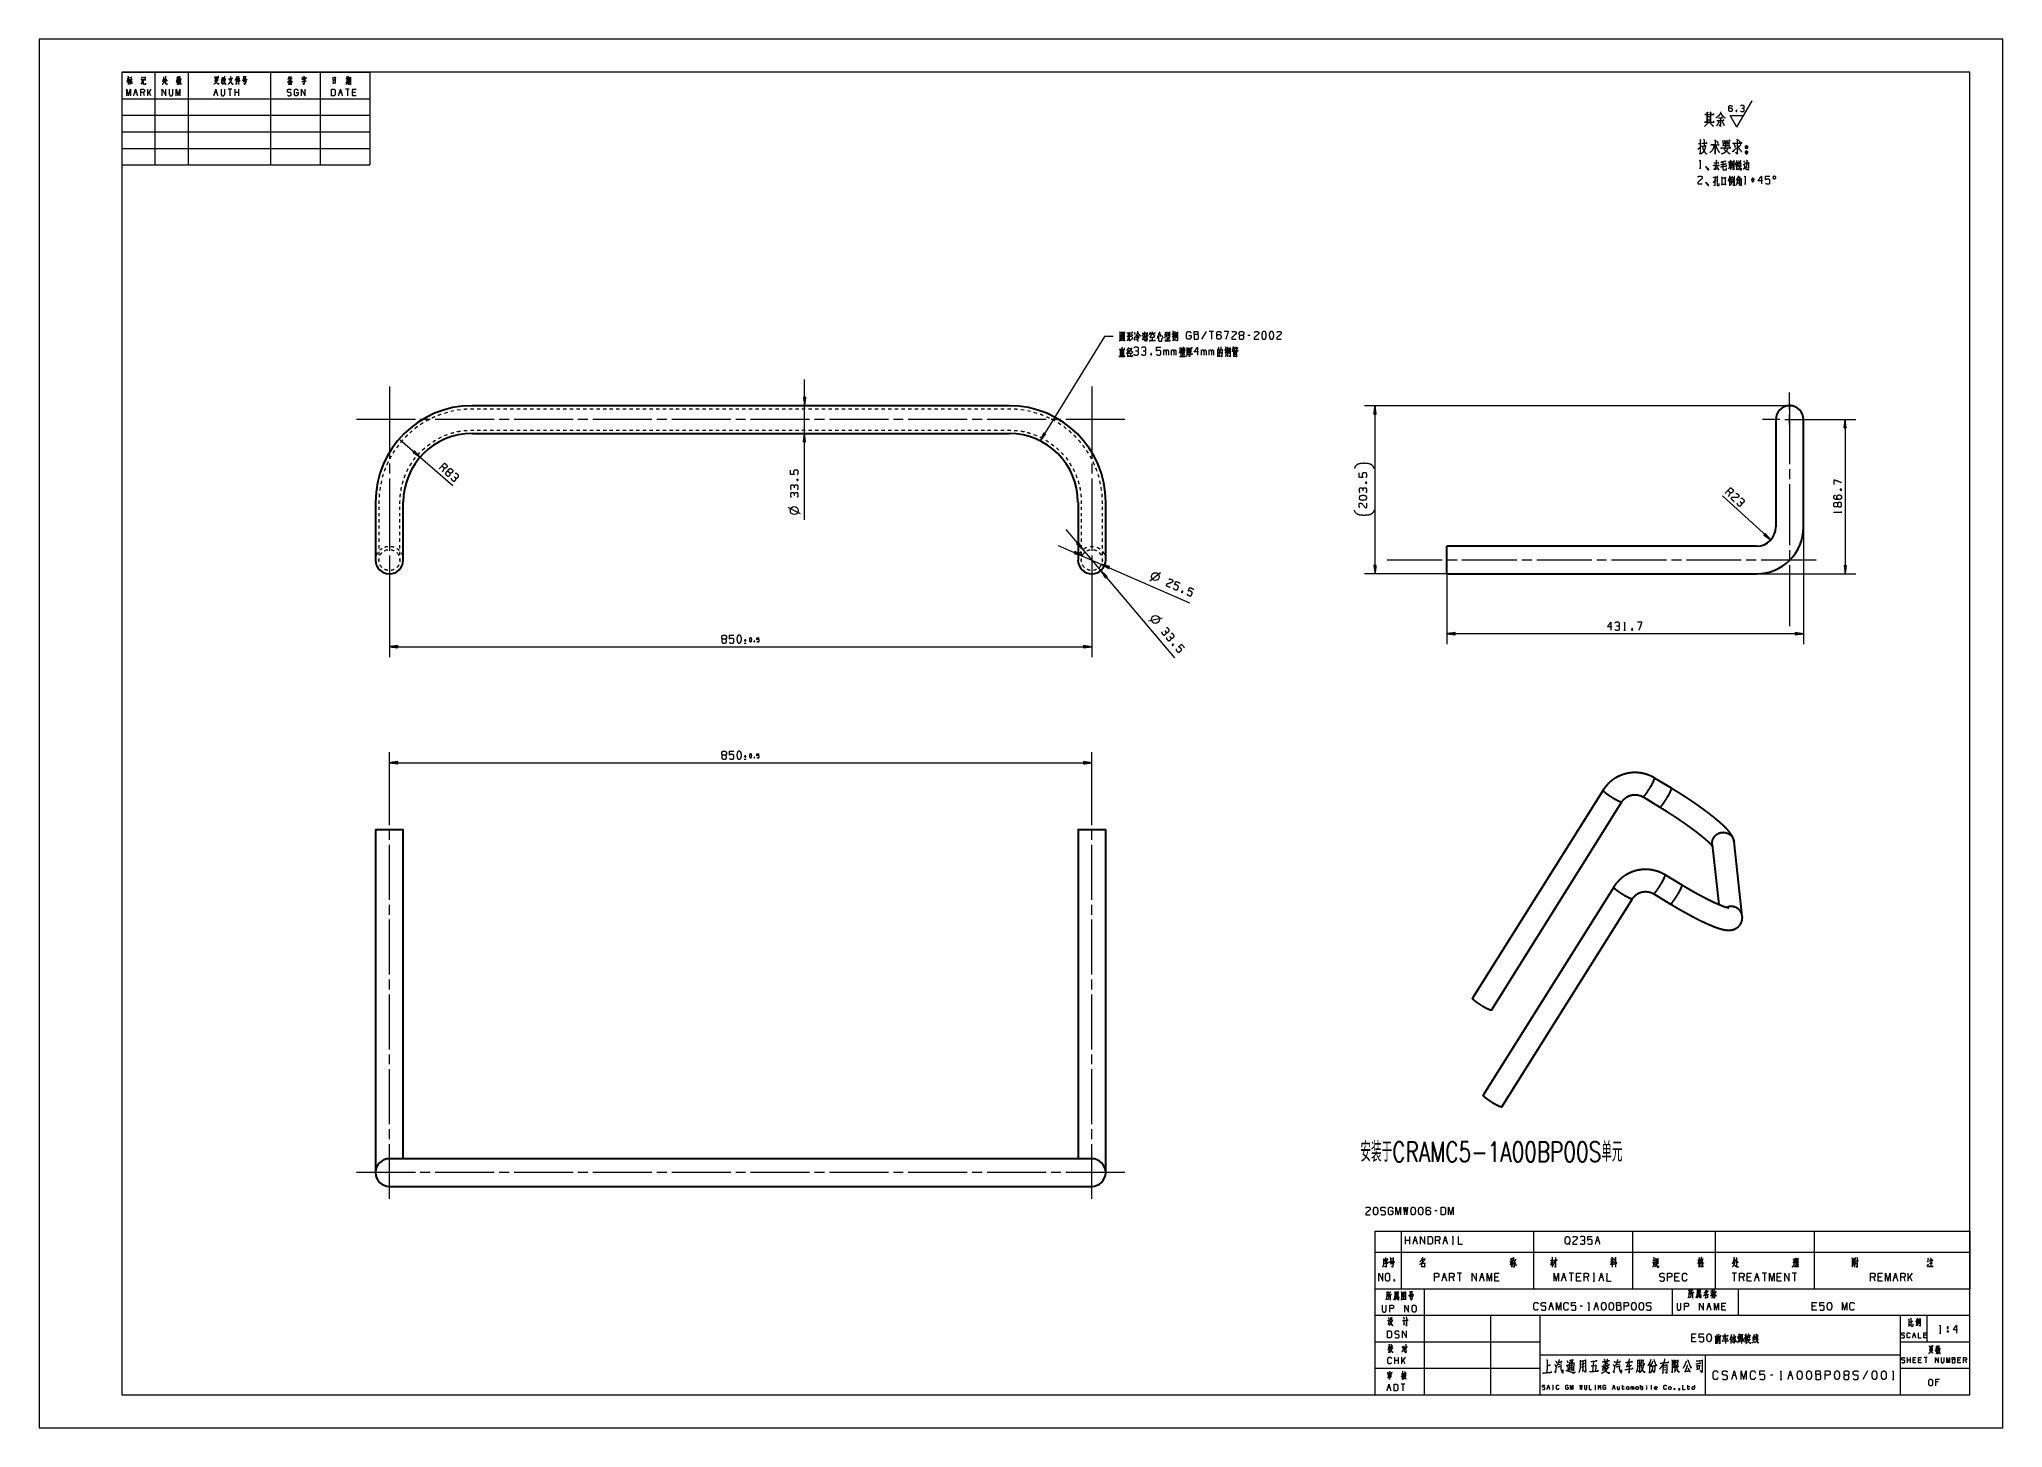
# Model space of a CAD drawing. Header units: millimetres. Extents: x 0 to 594, y 0 to 420.
import ezdxf

# ---------------------------------------------------------------- set-up
doc = ezdxf.new("R2010")
doc.units = ezdxf.units.MM
doc.layers.add('101', color=7, linetype='Continuous', true_color=0xffffff)
doc.styles.add('chinesefs', font='simplex.shx', dxfattribs={"bigfont": 'gbcbig.shx'})

msp = doc.modelspace()

# ---------------------------------------------------------------- texts
at = {"layer": '101', "color": 72, "linetype": 'Continuous', "lineweight": 18, "insert": (399.68, 80.42), "char_height": 6, "attachment_point": 7, "style": 'chinesefs'}
msp.add_mtext('{\\W0.743;安装于CRAMC5-1A00BP00S单元}', dxfattribs=at)

# ---------------------------------------------------------------- linework, layer by layer
at = {"layer": '101', "color": 133, "linetype": 'Continuous', "lineweight": 18}
for p, q in [((594, 420), (0, 420)), ((0, 420), (0, 0)), ((594, 0), (594, 420)), ((25, 410), (25, 10)), ((25, 410), (100, 410)), ((584, 410), (25, 410)), ((25, 410), (100, 410)), ((25, 410), (100, 410)), ((25, 410), (25, 382)), ((35, 410), (35, 382)), ((45, 410), (45, 382)), ((70, 410), (70, 382)), ((85, 410), (85, 382)), ((100, 410), (100, 382)), ((584, 10), (584, 410)), ((25, 402), (100, 402)), ((25, 397), (100, 397)), ((25, 392), (100, 392)), ((25, 387), (100, 387)), ((25, 382), (100, 382)), ((404, 42), (584, 42)), ((404, 42), (404, 10)), ((419, 42), (419, 10)), ((494, 42), (494, 34)), ((514, 42), (514, 34)), ((404, 34), (584, 34)), ((439, 34), (439, 10)), ((454, 34), (454, 10)), ((563, 34), (563, 10)), ((571, 34), (571, 26)), ((404, 26), (454, 26)), ((563, 26), (584, 26)), ((404, 18), (454, 18)), ((454, 22), (563, 22)), ((504, 22), (504, 10)), ((563, 18), (584, 18)), ((25, 10), (584, 10)), ((404, 10), (584, 10)), ((0, 0), (594, 0))]:
    msp.add_line(p, q, dxfattribs=at)
at = {"layer": '101', "color": 72, "linetype": 'Continuous', "lineweight": 18}
for p, q in [((26.76, 408.05), (26.54, 406.94)), ((26.56, 408.12), (27.17, 408.12)), ((26.88, 407.89), (27.1, 407.41)), ((27.3, 407.54), (27.07, 406.67)), ((27.76, 407.52), (28.07, 406.63)), ((28.86, 403.92), (29.41, 403.92)), ((30.85, 406.38), (31.12, 406.83)), ((30.93, 408.63), (31.06, 408.24)), ((31.33, 407.83), (31.42, 407.72)), ((31.81, 402.93), (31.53, 403.92)), ((32.82, 402.93), (32.82, 404.9)), ((33.79, 404.9), (32.82, 403.53)), ((33.79, 402.93), (33.23, 404.11)), ((41.53, 407.97), (42.32, 408.14)), ((42.44, 407.91), (42.98, 408.03)), ((53.13, 403.92), (53.69, 403.92)), ((53.37, 407.85), (53.89, 407.93)), ((55.11, 406.63), (55.56, 407.18)), ((58.21, 404.9), (57.1, 404.9)), ((57.65, 404.9), (57.65, 402.93)), ((59.22, 402.93), (59.22, 404.9)), ((60.33, 403.92), (59.22, 403.92)), ((60.33, 402.93), (60.33, 404.9)), ((75.44, 408.32), (75.87, 408.39)), ((75.54, 408.3), (75.65, 407.99)), ((76.03, 407.39), (75.56, 407.31)), ((76.01, 408.26), (76.54, 408.36)), ((76.17, 408.24), (76.3, 407.91)), ((90.84, 403.92), (91.4, 403.92)), ((93.8, 404.9), (92.68, 404.9)), ((92.76, 408.18), (93.62, 408.3)), ((93.04, 407.83), (93.3, 407.89)), ((93.05, 407.47), (93.28, 407.54)), ((93.24, 404.9), (93.24, 402.93)), ((93.8, 407.81), (94.05, 407.87)), ((95.64, 403.92), (94.81, 403.92)), ((502.01, 388.44), (502.91, 388.44)), ((502.91, 387.66), (504.05, 387.66)), ((502.22, 381.01), (502.65, 381.01)), ((511.29, 382.41), (511.96, 382.43)), ((511.65, 381.78), (511.96, 381.01)), ((512.25, 383.11), (512.39, 382.96)), ((512.3, 383.01), (512.3, 381.13)), ((512.58, 383.46), (512.73, 383.31)), ((515.48, 382.16), (515.79, 382.16)), ((515.62, 383.23), (515.83, 382.83)), ((511.29, 377.84), (511.29, 375.67)), ((511.49, 375.94), (512.14, 376.37)), ((511.86, 377.47), (511.86, 376.19)), ((511.98, 377.89), (512.16, 377.39)), ((512.62, 378.57), (512.87, 378.49)), ((513.69, 376.62), (514.81, 376.62)), ((513.73, 377.17), (514.82, 377.17)), ((513.83, 378.14), (514.52, 378.14)), ((514.61, 378.34), (514.28, 377.87)), ((515.88, 376.24), (516.31, 376.24)), ((518.87, 377.44), (517.86, 377.44)), ((518.69, 377.92), (518.03, 376.97)), ((518.03, 377.92), (518.71, 376.97)), ((518.35, 376.72), (518.35, 378.14)), ((329.81, 328.79), (329.81, 331.19)), ((334.28, 331.02), (334.28, 330.24)), ((334.35, 331.57), (334.6, 331.14)), ((334.72, 331.07), (334.72, 330.19)), ((336.63, 331.59), (336.8, 331.19)), ((337.49, 331.34), (337.39, 330.84)), ((342.89, 328.79), (343.3, 329.49)), ((342.94, 331.14), (343.37, 331.14)), ((343.03, 330.64), (343.03, 328.89)), ((344.11, 330.99), (343.7, 329.72)), ((345.56, 326.73), (345.56, 325.98)), ((346.05, 326.93), (346.14, 326.6)), ((352.99, 331.62), (351.64, 329.24)), ((355.26, 331.62), (353.92, 331.62)), ((354.59, 331.62), (354.59, 329.24)), ((366.31, 330.44), (365.64, 330.44)), ((327.04, 324.95), (327.93, 324.95)), ((329.25, 325.53), (329.25, 323.9)), ((329.76, 326.45), (330.38, 326.45)), ((336.29, 324.93), (336.45, 324.5)), ((340.26, 324.48), (340.26, 326.05)), ((342.54, 324.48), (342.54, 326.05)), ((345.1, 326.58), (345.56, 326.58)), ((345.1, 326), (345.52, 326)), ((345.11, 325.73), (345.11, 325.03)), ((345.15, 325.15), (345.52, 325.15)), ((345.17, 325.65), (345.5, 325.65)), ((345.52, 325.78), (345.52, 325.03)), ((345.75, 325.05), (345.75, 324)), ((345.91, 326.35), (346, 325.95)), ((346.09, 325.78), (346.09, 324.95)), ((346.44, 326.38), (346.24, 325.9)), ((347.51, 325.25), (348.36, 325.25)), ((347.6, 326.3), (348.36, 326.3)), ((347.6, 326.03), (348.36, 326.03)), ((347.64, 325.63), (348.38, 325.63)), ((348.38, 326.43), (348.38, 325.43)), ((351.64, 324.48), (351.64, 326.05)), ((353.92, 324.48), (353.92, 326.05)), ((356.46, 325.18), (356.96, 325.18)), ((356.48, 326.08), (356.96, 326.08)), ((356.48, 324.13), (356.96, 324.13)), ((356.97, 326.2), (356.97, 323.98)), ((357.33, 326.1), (357.87, 326.1)), ((358.83, 324.03), (359.23, 324.73)), ((358.88, 326.38), (359.3, 326.38)), ((358.97, 325.88), (358.97, 324.13)), ((360.05, 326.23), (359.64, 324.95)), ((361, 325.83), (362.53, 325.83)), ((361.26, 326.48), (361.46, 326.03)), ((361.26, 325.63), (361.26, 323.9)), ((361.26, 324.13), (362.18, 324.13)), ((361.28, 325.05), (362.16, 325.05)), ((361.28, 324.6), (362.18, 324.6)), ((361.3, 325.43), (362.16, 325.43)), ((362.11, 326.43), (362.27, 326)), ((362.16, 325.6), (362.16, 324.93)), ((362.22, 324.78), (362.22, 323.88)), ((362.57, 326), (362.45, 325.53)), ((122.02, 289.14), (122.55, 290.27)), ((229.17, 286.64), (229.59, 286.79)), ((401.18, 285.77), (401.61, 285.93)), ((511.07, 281.71), (511.63, 282.82)), ((544.81, 283.68), (545.23, 283.84)), ((230.25, 276.41), (226.6, 278.41)), ((545.26, 276.73), (545.26, 277.15)), ((335.96, 256.18), (339.25, 258.73)), ((345.77, 253.09), (345.74, 252.64)), ((335.59, 244.11), (339.67, 244.94)), ((213.86, 238.16), (213.29, 238.16)), ((213.57, 238.56), (213.57, 237.76)), ((216.28, 237.99), (216.36, 237.77)), ((479.41, 241.27), (479.84, 241.27)), ((481.81, 241.72), (481.97, 241.29)), ((213.29, 237.37), (213.86, 237.37)), ((343.02, 237), (342.8, 236.61)), ((213.86, 203.05), (213.29, 203.05)), ((213.29, 202.26), (213.86, 202.26)), ((213.57, 203.45), (213.57, 202.65)), ((216.28, 202.87), (216.36, 202.66)), ((422.83, 65.56), (422.15, 65.56)), ((404, 59.46), (412, 59.46)), ((404, 59.46), (404, 53.11)), ((412, 59.46), (452, 59.46)), ((412, 59.46), (412, 53.11)), ((452, 59.46), (452, 53.11)), ((452, 59.46), (482, 59.46)), ((482, 59.46), (507, 59.46)), ((482, 59.46), (482, 53.11)), ((507, 59.46), (537, 59.46)), ((507, 59.46), (507, 53.11)), ((537, 59.46), (584, 59.46)), ((537, 59.46), (537, 53.11)), ((584, 59.46), (584, 53.11)), ((413.3, 55.48), (413.3, 57.85)), ((414.64, 56.68), (413.3, 56.68)), ((414.64, 55.48), (414.64, 57.85)), ((415.91, 56.68), (416.58, 56.68)), ((423.75, 55.48), (423.41, 56.68)), ((425.02, 56.68), (425.69, 56.68)), ((427.45, 57.85), (427.79, 57.85)), ((427.45, 55.48), (427.79, 55.48)), ((427.63, 57.85), (427.63, 55.48)), ((471.09, 56.68), (471.76, 56.68)), ((404, 53.11), (412, 53.11)), ((404, 53.11), (404, 42)), ((408.76, 51.23), (409.58, 51.23)), ((408.76, 50.53), (409.58, 50.53)), ((408.95, 50.08), (408.76, 49.38)), ((408.81, 49.65), (409.59, 49.65)), ((409.59, 51.45), (409.59, 50.3)), ((412, 53.11), (452, 53.11)), ((412, 53.11), (412, 42)), ((418.23, 50.65), (418.55, 50.17)), ((444.88, 50.4), (445.64, 50.4)), ((445.21, 50.35), (444.95, 49.13)), ((445.35, 51.08), (445.35, 48.55)), ((445.39, 50.17), (445.6, 49.7)), ((445.87, 50.13), (445.55, 49)), ((445.78, 50.68), (446.56, 50.68)), ((445.8, 50.17), (445.94, 49.95)), ((446.38, 50.08), (446.79, 48.98)), ((446.63, 50.98), (446.45, 50.35)), ((452, 53.11), (482, 53.11)), ((452, 53.11), (452, 42)), ((457.6, 50.62), (457.21, 49.08)), ((457.74, 50.35), (458.04, 49.9)), ((475.72, 50.25), (475.32, 49.17)), ((475.37, 50.25), (476.18, 50.25)), ((475.49, 51.18), (475.62, 50.6)), ((475.87, 50.25), (476.18, 49.77)), ((476.15, 51.18), (475.94, 50.53)), ((476.31, 50.38), (476.52, 49.92)), ((476.33, 51.2), (476.61, 50.62)), ((482, 53.11), (507, 53.11)), ((482, 53.11), (482, 42)), ((488.06, 49.95), (488.87, 49.95)), ((488.15, 50.65), (488.82, 50.65)), ((489.1, 51.03), (489.7, 51.03)), ((489.7, 51.25), (489.7, 49.55)), ((502.02, 50.6), (501.74, 49.45)), ((507, 53.11), (537, 53.11)), ((507, 53.11), (507, 42)), ((512.6, 50.68), (513.03, 50.68)), ((530.81, 50.95), (530.81, 49.13)), ((531.25, 50.48), (532.03, 50.48)), ((537, 53.11), (537, 42)), ((537, 53.11), (584, 53.11)), ((548.52, 51.1), (548.87, 51.1)), ((549.17, 50.6), (549.17, 48.53)), ((549.84, 51.45), (550.02, 51.3)), ((571.12, 50.6), (571.42, 50.13)), ((571.21, 51.3), (571.51, 50.75)), ((584, 53.11), (584, 42)), ((404, 42), (412, 42)), ((409.85, 44.81), (409.99, 44.39)), ((412, 42), (452, 42)), ((424.72, 45.56), (425.39, 45.56)), ((428, 44.36), (427.67, 45.56)), ((430.28, 46.74), (428.94, 46.74)), ((429.61, 46.74), (429.61, 44.36)), ((436.1, 45.56), (436.77, 45.56)), ((441.33, 45.56), (440.32, 45.56)), ((452, 42), (482, 42)), ((460.86, 45.56), (461.53, 45.56)), ((464.14, 46.74), (462.8, 46.74)), ((463.47, 46.74), (463.47, 44.36)), ((466.08, 45.56), (465.08, 45.56)), ((468.7, 44.36), (468.36, 45.56)), ((470.12, 46.74), (470.46, 46.74)), ((470.12, 44.36), (470.46, 44.36)), ((470.3, 46.74), (470.3, 44.36)), ((472.24, 45.56), (472.91, 45.56)), ((482, 42), (507, 42)), ((495.85, 45.56), (494.84, 45.56)), ((507, 42), (537, 42)), ((513.45, 46.74), (512.11, 46.74)), ((512.78, 46.74), (512.78, 44.36)), ((515.73, 44.36), (515.39, 45.56)), ((517.67, 45.56), (516.66, 45.56)), ((519.27, 45.56), (519.94, 45.56)), ((522.56, 46.74), (521.21, 46.74)), ((521.88, 46.74), (521.88, 44.36)), ((526.77, 45.56), (525.76, 45.56)), ((531.66, 46.74), (530.32, 46.74)), ((530.99, 46.74), (530.99, 44.36)), ((537, 42), (584, 42)), ((555.37, 44.36), (555.04, 45.56)), ((557.31, 45.56), (556.31, 45.56)), ((561.19, 45.56), (561.87, 45.56)), ((564.48, 44.36), (564.14, 45.56)), ((566.58, 46.74), (565.41, 45.09)), ((565.41, 44.36), (565.41, 46.74)), ((566.58, 44.36), (565.91, 45.79)), ((410.43, 39.06), (410.97, 39.21)), ((410.72, 40.45), (410.71, 39.15)), ((457.04, 36.73), (457.71, 36.73)), ((466.82, 36.73), (466.14, 36.73)), ((470.7, 36.73), (471.37, 36.73)), ((501.85, 39.68), (502.4, 39.83)), ((502.15, 41.07), (502.13, 39.77)), ((504.82, 36.66), (505.41, 36.66)), ((505.64, 40.78), (506.36, 40.98)), ((509.94, 36.66), (509.05, 36.66)), ((537.39, 36.73), (536.38, 36.73)), ((468.54, 35.53), (468.97, 35.53)), ((565.71, 31.9), (566.03, 32.02)), ((408.55, 24.55), (407.99, 24.41)), ((408.36, 24.3), (408.56, 24.03)), ((500.96, 27.21), (499.96, 27.21)), ((507.37, 28.33), (507.62, 27.88)), ((507.46, 25.71), (507.63, 25.43)), ((508.13, 28.33), (507.92, 27.88)), ((510.97, 26.26), (510.88, 26.43)), ((511.71, 27.28), (511.71, 25.43)), ((512.96, 26.21), (512.88, 26.01)), ((517.39, 26.46), (517.02, 26.23)), ((566.97, 27.96), (567.41, 27.96)), ((570.81, 27.96), (570.14, 27.96)), ((573.71, 24.03), (574.5, 24.2)), ((574.61, 23.97), (575.16, 24.09)), ((574.89, 28.63), (575.31, 28.63)), ((577.2, 29.36), (577.53, 29.36)), ((577.2, 29.36), (577.2, 28.88)), ((410.1, 19.35), (410.1, 21.31)), ((411.21, 20.34), (410.1, 20.34)), ((411.21, 19.35), (411.21, 21.31)), ((412.22, 19.35), (412.22, 21.31)), ((413.18, 21.31), (412.22, 19.95)), ((413.18, 19.35), (412.63, 20.53)), ((459.57, 19.1), (460.47, 19.34)), ((463.18, 18.82), (463.96, 18.99)), ((463.18, 18.2), (464.01, 18.41)), ((466.4, 18.3), (467.52, 18.58)), ((467.47, 19.41), (466.42, 19.13)), ((470.18, 20.03), (469.91, 17.03)), ((473.22, 19.2), (474.59, 19.44)), ((477.25, 19.1), (478.15, 19.34)), ((483.95, 19.41), (483.56, 19.34)), ((483.93, 18.65), (483.56, 18.55)), ((492.1, 18.3), (491.25, 18.2)), ((492.78, 19.86), (492.59, 19.75)), ((495.37, 19.65), (494.85, 19.58)), ((565.17, 19.65), (565.17, 21.22)), ((566.06, 20.45), (565.17, 20.45)), ((566.06, 19.65), (566.06, 21.22)), ((567.53, 20.45), (566.87, 20.45)), ((569.23, 20.45), (568.56, 20.45)), ((571.15, 21.22), (570.26, 21.22)), ((570.71, 21.22), (570.71, 19.65)), ((581.11, 20.45), (580.44, 20.45)), ((583.03, 19.65), (582.81, 20.45)), ((408.03, 12.2), (408.59, 12.2)), ((408.25, 15.68), (408.78, 15.77)), ((413.11, 13.17), (412, 13.17)), ((412.62, 16.37), (412.05, 16.24)), ((412.42, 16.08), (412.61, 15.83)), ((412.55, 13.17), (412.55, 11.2)), ((456.34, 12.24), (456.71, 12.24)), ((457.84, 12.89), (458.03, 12.89)), ((457.94, 12.89), (457.94, 11.58)), ((470.57, 12.89), (470.76, 12.89)), ((470.67, 12.89), (470.67, 11.58)), ((476.14, 12.24), (476.51, 12.24)), ((478.78, 12.45), (479.52, 12.45)), ((481.61, 11.58), (481.61, 12.45)), ((484.44, 11.92), (484.44, 12.89)), ((486.23, 12.45), (486.23, 11.58)), ((487.64, 12.9), (487.64, 11.58)), ((491.25, 17.54), (492.1, 17.65)), ((498.59, 12.45), (499.32, 12.45)), ((512.41, 15.89), (513.15, 15.89)), ((524.47, 15.89), (523.72, 15.89)), ((526.69, 14.57), (527.16, 14.57)), ((529.38, 15.89), (530.12, 15.89)), ((553.12, 17.19), (551.64, 14.57)), ((560.63, 14.57), (561.1, 14.57)), ((574.45, 13.87), (573.76, 13.87)), ((457.84, 11.58), (458.03, 11.58)), ((470.57, 11.58), (470.76, 11.58))]:
    msp.add_line(p, q, dxfattribs=at)
at = {"layer": '101', "color": 43, "linetype": 'Continuous', "lineweight": 18}
for p, q in [((513.36, 398.5), (513.49, 398.16)), ((513.54, 393.41), (518.16, 401.41)), ((511.52, 396.91), (515.56, 396.91)), ((513.54, 393.41), (511.52, 396.91))]:
    msp.add_line(p, q, dxfattribs=at)
at = {"layer": '101', "color": 22, "linetype": 'Continuous', "lineweight": 18}
for p, q in [((322.3, 330.05), (302.78, 298.54)), ((324.84, 330.05), (322.3, 330.05)), ((231.5, 274.66), (231.5, 317.09)), ((231.17, 311.69), (231.17, 311.66)), ((231.17, 311.69), (231.5, 309.15)), ((231.84, 311.69), (231.17, 311.69)), ((231.17, 311.69), (231.17, 311.66)), ((231.22, 311.69), (231.22, 311.28)), ((231.27, 311.69), (231.27, 310.89)), ((231.33, 311.69), (231.33, 310.5)), ((231.38, 311.69), (231.38, 310.12)), ((231.43, 311.69), (231.43, 309.73)), ((231.48, 311.69), (231.48, 309.35)), ((231.5, 309.15), (231.84, 311.69)), ((231.53, 311.69), (231.53, 309.35)), ((231.58, 311.69), (231.58, 309.73)), ((231.63, 311.69), (231.63, 310.12)), ((231.68, 311.69), (231.68, 310.5)), ((231.73, 311.69), (231.73, 310.89)), ((231.78, 311.69), (231.78, 311.28)), ((231.83, 311.69), (231.83, 311.66)), ((231.83, 311.69), (231.83, 311.66)), ((529.54, 309.15), (400.94, 309.15)), ((404.11, 309.15), (403.78, 306.61)), ((404.09, 306.61), (404.09, 308.96)), ((404.45, 306.61), (404.11, 309.15)), ((404.11, 258.28), (404.11, 309.15)), ((404.14, 306.61), (404.14, 308.96)), ((403.78, 306.61), (403.78, 306.64)), ((403.78, 306.61), (403.78, 306.64)), ((403.78, 306.61), (404.45, 306.61)), ((403.83, 306.61), (403.83, 307.03)), ((403.89, 306.61), (403.89, 307.42)), ((403.94, 306.61), (403.94, 307.8)), ((403.99, 306.61), (403.99, 308.19)), ((404.04, 306.61), (404.04, 308.57)), ((404.19, 306.61), (404.19, 308.57)), ((404.24, 306.61), (404.24, 308.19)), ((404.29, 306.61), (404.29, 307.8)), ((404.34, 306.61), (404.34, 307.42)), ((404.39, 306.61), (404.39, 307.03)), ((404.44, 306.61), (404.44, 306.64)), ((404.44, 306.61), (404.44, 306.64)), ((529.54, 304.97), (549.53, 304.97)), ((546.35, 304.97), (546.02, 302.43)), ((546.12, 302.43), (546.12, 303.23)), ((546.17, 302.43), (546.17, 303.61)), ((546.22, 302.43), (546.22, 304)), ((546.27, 302.43), (546.27, 304.39)), ((546.33, 302.43), (546.33, 304.77)), ((546.35, 304.97), (546.35, 258.28)), ((546.68, 302.43), (546.35, 304.97)), ((546.38, 302.43), (546.38, 304.77)), ((546.43, 302.43), (546.43, 304.39)), ((546.48, 302.43), (546.48, 304)), ((546.53, 302.43), (546.53, 303.61)), ((546.58, 302.43), (546.58, 303.23)), ((109.22, 298.8), (125.07, 285.05)), ((231.5, 300.78), (231.17, 298.24)), ((231.17, 298.24), (231.17, 298.27)), ((231.17, 298.24), (231.17, 298.27)), ((231.17, 298.24), (231.84, 298.24)), ((231.22, 298.24), (231.22, 298.66)), ((231.27, 298.24), (231.27, 299.04)), ((231.33, 298.24), (231.33, 299.43)), ((231.38, 298.24), (231.38, 299.81)), ((231.43, 298.24), (231.43, 300.2)), ((231.48, 298.24), (231.48, 300.58)), ((231.84, 298.24), (231.5, 300.78)), ((231.53, 298.24), (231.53, 300.58)), ((231.58, 298.24), (231.58, 300.2)), ((231.63, 298.24), (231.63, 299.81)), ((231.68, 298.24), (231.68, 299.43)), ((231.73, 298.24), (231.73, 299.04)), ((231.78, 298.24), (231.78, 298.66)), ((231.83, 298.24), (231.83, 298.27)), ((231.83, 298.24), (231.83, 298.27)), ((303.83, 300.88), (302.78, 298.54)), ((302.78, 298.54), (304.4, 300.52)), ((304.09, 300.71), (302.86, 298.72)), ((304.14, 300.69), (302.9, 298.69)), ((304.05, 300.74), (303.02, 299.07)), ((304.18, 300.66), (303.15, 298.99)), ((304.01, 300.77), (303.18, 299.43)), ((303.96, 300.79), (303.34, 299.78)), ((304.22, 300.63), (303.39, 299.29)), ((303.92, 300.82), (303.5, 300.14)), ((304.27, 300.61), (303.64, 299.6)), ((303.88, 300.85), (303.66, 300.49)), ((303.84, 300.87), (303.82, 300.85)), ((303.84, 300.87), (303.82, 300.85)), ((304.4, 300.52), (303.83, 300.88)), ((304.31, 300.58), (303.89, 299.9)), ((304.35, 300.55), (304.13, 300.2)), ((304.4, 300.53), (304.38, 300.5)), ((304.4, 300.53), (304.38, 300.5)), ((546.02, 302.43), (546.02, 302.46)), ((546.02, 302.43), (546.02, 302.46)), ((546.02, 302.43), (546.68, 302.43)), ((546.07, 302.43), (546.07, 302.84)), ((546.63, 302.43), (546.63, 302.84)), ((546.68, 302.43), (546.68, 302.46)), ((546.68, 302.43), (546.68, 302.46)), ((113.51, 295.52), (113.07, 295.01)), ((113.07, 295.01), (115.21, 293.6)), ((113.08, 295.02), (113.1, 295)), ((113.08, 295.02), (113.1, 295)), ((113.11, 295.06), (113.43, 294.78)), ((113.14, 295.09), (113.75, 294.57)), ((113.18, 295.13), (114.08, 294.35)), ((113.21, 295.17), (114.4, 294.14)), ((113.24, 295.21), (114.72, 293.92)), ((113.28, 295.25), (115.05, 293.71)), ((113.31, 295.29), (115.08, 293.75)), ((113.34, 295.32), (114.82, 294.04)), ((113.38, 295.36), (114.57, 294.33)), ((113.41, 295.4), (114.31, 294.62)), ((113.44, 295.44), (114.05, 294.91)), ((113.48, 295.48), (113.79, 295.2)), ((115.21, 293.6), (113.51, 295.52)), ((113.51, 295.52), (113.53, 295.5)), ((113.51, 295.52), (113.53, 295.5)), ((523.82, 268.54), (509.21, 281.93)), ((310.6, 271.72), (343.48, 232.84)), ((314.35, 267.82), (313.83, 267.39)), ((313.83, 267.39), (315.73, 265.66)), ((313.84, 267.39), (313.86, 267.36)), ((313.84, 267.39), (313.86, 267.36)), ((313.88, 267.42), (314.15, 267.1)), ((313.92, 267.45), (314.43, 266.84)), ((313.95, 267.49), (314.72, 266.58)), ((313.99, 267.52), (315.01, 266.32)), ((314.03, 267.55), (315.3, 266.06)), ((314.07, 267.59), (315.59, 265.79)), ((314.11, 267.62), (315.62, 265.83)), ((314.15, 267.65), (315.41, 266.15)), ((314.19, 267.68), (315.2, 266.48)), ((314.23, 267.72), (314.99, 266.81)), ((314.26, 267.75), (314.78, 267.14)), ((314.3, 267.78), (314.57, 267.46)), ((314.34, 267.82), (314.36, 267.79)), ((314.34, 267.82), (314.36, 267.79)), ((315.73, 265.66), (314.35, 267.82)), ((522.18, 270.5), (521.72, 270.01)), ((521.72, 270.01), (523.82, 268.54)), ((521.73, 270.01), (521.75, 269.99)), ((521.73, 270.01), (521.75, 269.99)), ((521.76, 270.05), (522.07, 269.77)), ((521.79, 270.09), (522.39, 269.54)), ((521.83, 270.12), (522.71, 269.32)), ((521.86, 270.16), (523.02, 269.1)), ((521.9, 270.2), (523.34, 268.87)), ((521.93, 270.24), (523.66, 268.65)), ((521.97, 270.27), (523.7, 268.69)), ((522, 270.31), (523.45, 268.98)), ((522.04, 270.35), (523.2, 269.28)), ((522.07, 270.38), (522.95, 269.58)), ((522.1, 270.42), (522.7, 269.88)), ((522.14, 270.46), (522.45, 270.18)), ((522.17, 270.5), (522.2, 270.48)), ((522.17, 270.5), (522.2, 270.48)), ((523.82, 268.54), (522.18, 270.5)), ((533.72, 272.47), (533.72, 237)), ((105.93, 262.47), (105.93, 233.09)), ((308.24, 266.91), (348.02, 249.56)), ((313.32, 265.06), (313.05, 264.45)), ((313.05, 264.45), (313.08, 264.44)), ((313.05, 264.45), (315.51, 263.74)), ((313.05, 264.45), (313.08, 264.44)), ((313.07, 264.5), (313.46, 264.33)), ((313.09, 264.55), (313.83, 264.22)), ((313.11, 264.59), (314.2, 264.12)), ((313.13, 264.64), (314.58, 264.01)), ((313.15, 264.69), (314.95, 263.9)), ((313.17, 264.73), (315.33, 263.79)), ((313.19, 264.78), (315.35, 263.84)), ((313.21, 264.83), (315.01, 264.04)), ((313.23, 264.87), (314.68, 264.24)), ((313.26, 264.92), (314.35, 264.44)), ((313.28, 264.97), (314.01, 264.64)), ((313.3, 265.01), (313.68, 264.84)), ((313.32, 265.06), (313.35, 265.05)), ((315.51, 263.74), (313.32, 265.06)), ((313.32, 265.06), (313.35, 265.05)), ((318.43, 262.47), (318.43, 233.09)), ((425.79, 262.47), (425.79, 237)), ((323.03, 257.54), (321.14, 259.27)), ((321.14, 259.27), (322.52, 257.11)), ((322.76, 257.31), (321.24, 259.1)), ((322.8, 257.34), (321.28, 259.14)), ((323.82, 260.48), (321.36, 261.19)), ((321.36, 261.19), (323.55, 259.87)), ((322.72, 257.28), (321.45, 258.78)), ((323.67, 260.15), (321.52, 261.09)), ((323.69, 260.2), (321.54, 261.14)), ((322.84, 257.38), (321.57, 258.88)), ((322.68, 257.25), (321.66, 258.45)), ((323.65, 260.11), (321.86, 260.89)), ((322.87, 257.41), (321.86, 258.61)), ((322.64, 257.21), (321.87, 258.12)), ((323.71, 260.25), (321.92, 261.03)), ((322.6, 257.18), (322.08, 257.79)), ((322.91, 257.44), (322.15, 258.35)), ((323.63, 260.06), (322.19, 260.69)), ((323.73, 260.29), (322.29, 260.92)), ((322.56, 257.15), (322.29, 257.47)), ((322.95, 257.48), (322.43, 258.09)), ((322.53, 257.12), (322.5, 257.14)), ((322.53, 257.12), (322.5, 257.14)), ((323.61, 260.01), (322.52, 260.49)), ((322.52, 257.11), (323.03, 257.54)), ((323.75, 260.34), (322.66, 260.81)), ((322.99, 257.51), (322.72, 257.83)), ((323.59, 259.97), (322.86, 260.29)), ((323.03, 257.54), (323.01, 257.57)), ((323.03, 257.54), (323.01, 257.57)), ((323.77, 260.38), (323.04, 260.71)), ((323.57, 259.92), (323.19, 260.09)), ((323.8, 260.43), (323.41, 260.6)), ((323.55, 259.87), (323.52, 259.89)), ((323.55, 259.87), (323.52, 259.89)), ((323.55, 259.87), (323.82, 260.48)), ((323.82, 260.48), (323.79, 260.49)), ((323.82, 260.48), (323.79, 260.49)), ((425.79, 258.28), (400.94, 258.28)), ((403.78, 260.82), (403.78, 260.79)), ((404.45, 260.82), (403.78, 260.82)), ((403.78, 260.82), (403.78, 260.79)), ((403.78, 260.82), (404.11, 258.28)), ((403.83, 260.82), (403.83, 260.4)), ((403.89, 260.82), (403.89, 260.01)), ((403.94, 260.82), (403.94, 259.63)), ((403.99, 260.82), (403.99, 259.24)), ((404.04, 260.82), (404.04, 258.86)), ((404.09, 260.82), (404.09, 258.47)), ((404.11, 258.28), (404.45, 260.82)), ((404.14, 260.82), (404.14, 258.47)), ((404.19, 260.82), (404.19, 258.86)), ((404.24, 260.82), (404.24, 259.24)), ((404.29, 260.82), (404.29, 259.63)), ((404.34, 260.82), (404.34, 260.01)), ((404.39, 260.82), (404.39, 260.4)), ((404.44, 260.82), (404.44, 260.79)), ((404.44, 260.82), (404.44, 260.79)), ((519.54, 258.28), (549.53, 258.28)), ((546.02, 260.82), (546.02, 260.79)), ((546.02, 260.82), (546.02, 260.79)), ((546.68, 260.82), (546.02, 260.82)), ((546.02, 260.82), (546.35, 258.28)), ((546.07, 260.82), (546.07, 260.4)), ((546.12, 260.82), (546.12, 260.01)), ((546.17, 260.82), (546.17, 259.63)), ((546.22, 260.82), (546.22, 259.24)), ((546.27, 260.82), (546.27, 258.86)), ((546.33, 260.82), (546.33, 258.47)), ((546.35, 258.28), (546.68, 260.82)), ((546.38, 260.82), (546.38, 258.47)), ((546.43, 260.82), (546.43, 258.86)), ((546.48, 260.82), (546.48, 259.24)), ((546.53, 260.82), (546.53, 259.63)), ((546.58, 260.82), (546.58, 260.01)), ((546.63, 260.82), (546.63, 260.4)), ((546.68, 260.82), (546.68, 260.79)), ((546.68, 260.82), (546.68, 260.79)), ((428.33, 240.51), (425.79, 240.18)), ((425.79, 240.18), (428.33, 239.84)), ((533.72, 240.18), (425.79, 240.18)), ((428.33, 240.2), (425.98, 240.2)), ((428.33, 240.15), (425.98, 240.15)), ((428.33, 240.25), (426.37, 240.25)), ((428.33, 240.1), (426.37, 240.1)), ((428.33, 240.3), (426.75, 240.3)), ((428.33, 240.05), (426.75, 240.05)), ((428.33, 240.35), (427.14, 240.35)), ((428.33, 240), (427.14, 240)), ((428.33, 240.4), (427.52, 240.4)), ((428.33, 239.95), (427.52, 239.95)), ((428.33, 240.45), (427.91, 240.45)), ((428.33, 239.9), (427.91, 239.9)), ((428.33, 240.51), (428.3, 240.51)), ((428.33, 240.51), (428.3, 240.51)), ((428.33, 239.85), (428.3, 239.85)), ((428.33, 239.85), (428.3, 239.85)), ((428.33, 239.84), (428.33, 240.51)), ((531.18, 240.51), (531.22, 240.51)), ((531.18, 240.51), (531.22, 240.51)), ((531.18, 240.51), (531.18, 239.84)), ((533.72, 240.18), (531.18, 240.51)), ((531.18, 240.45), (531.6, 240.45)), ((531.18, 240.4), (531.99, 240.4)), ((531.18, 240.35), (532.37, 240.35)), ((531.18, 240.3), (532.76, 240.3)), ((531.18, 240.25), (533.15, 240.25)), ((531.18, 240.2), (533.53, 240.2)), ((531.18, 239.84), (533.72, 240.18)), ((531.18, 240.15), (533.53, 240.15)), ((531.18, 240.1), (533.15, 240.1)), ((531.18, 240.05), (532.76, 240.05)), ((531.18, 240), (532.37, 240)), ((531.18, 239.95), (531.99, 239.95)), ((531.18, 239.9), (531.6, 239.9)), ((531.18, 239.85), (531.22, 239.85)), ((531.18, 239.85), (531.22, 239.85)), ((108.47, 236.6), (105.93, 236.26)), ((105.93, 236.26), (318.43, 236.26)), ((105.93, 236.26), (108.47, 235.93)), ((108.47, 236.29), (106.13, 236.29)), ((108.47, 236.24), (106.13, 236.24)), ((108.47, 236.34), (106.51, 236.34)), ((108.47, 236.19), (106.51, 236.19)), ((108.47, 236.39), (106.9, 236.39)), ((108.47, 236.14), (106.9, 236.14)), ((108.47, 236.44), (107.28, 236.44)), ((108.47, 236.09), (107.28, 236.09)), ((108.47, 236.49), (107.67, 236.49)), ((108.47, 236.04), (107.67, 236.04)), ((108.47, 236.54), (108.06, 236.54)), ((108.47, 235.98), (108.06, 235.98)), ((108.47, 236.59), (108.44, 236.59)), ((108.47, 236.59), (108.44, 236.59)), ((108.47, 235.93), (108.44, 235.93)), ((108.47, 235.93), (108.44, 235.93)), ((108.47, 235.93), (108.47, 236.6)), ((315.89, 236.6), (315.89, 235.93)), ((318.43, 236.26), (315.89, 236.6)), ((315.89, 236.59), (315.93, 236.59)), ((315.89, 236.59), (315.93, 236.59)), ((315.89, 236.54), (316.31, 236.54)), ((315.89, 236.49), (316.7, 236.49)), ((315.89, 236.44), (317.08, 236.44)), ((315.89, 236.39), (317.47, 236.39)), ((315.89, 236.34), (317.85, 236.34)), ((315.89, 236.29), (318.24, 236.29)), ((315.89, 235.93), (318.43, 236.26)), ((315.89, 236.24), (318.24, 236.24)), ((315.89, 236.19), (317.85, 236.19)), ((315.89, 236.14), (317.47, 236.14)), ((315.89, 236.09), (317.08, 236.09)), ((315.89, 236.04), (316.7, 236.04)), ((315.89, 235.98), (316.31, 235.98)), ((315.89, 235.93), (315.93, 235.93)), ((315.89, 235.93), (315.93, 235.93)), ((105.93, 198.94), (105.93, 204.32)), ((318.43, 198.94), (318.43, 204.32)), ((108.47, 201.48), (105.93, 201.15)), ((105.93, 201.15), (318.43, 201.15)), ((105.93, 201.15), (108.47, 200.82)), ((108.47, 201.17), (106.13, 201.17)), ((108.47, 201.12), (106.13, 201.12)), ((108.47, 201.23), (106.51, 201.23)), ((108.47, 201.07), (106.51, 201.07)), ((108.47, 201.28), (106.9, 201.28)), ((108.47, 201.02), (106.9, 201.02)), ((108.47, 201.33), (107.28, 201.33)), ((108.47, 200.97), (107.28, 200.97)), ((108.47, 201.38), (107.67, 201.38)), ((108.47, 200.92), (107.67, 200.92)), ((108.47, 201.43), (108.06, 201.43)), ((108.47, 200.87), (108.06, 200.87)), ((108.47, 201.48), (108.44, 201.48)), ((108.47, 201.48), (108.44, 201.48)), ((108.47, 200.82), (108.44, 200.82)), ((108.47, 200.82), (108.44, 200.82)), ((108.47, 200.82), (108.47, 201.48)), ((318.43, 201.15), (315.89, 201.48)), ((315.89, 201.48), (315.93, 201.48)), ((315.89, 201.48), (315.93, 201.48)), ((315.89, 201.48), (315.89, 200.82)), ((315.89, 201.43), (316.31, 201.43)), ((315.89, 201.38), (316.7, 201.38)), ((315.89, 201.33), (317.08, 201.33)), ((315.89, 201.28), (317.47, 201.28)), ((315.89, 201.23), (317.85, 201.23)), ((315.89, 201.17), (318.24, 201.17)), ((315.89, 200.82), (318.43, 201.15)), ((315.89, 201.12), (318.24, 201.12)), ((315.89, 201.07), (317.85, 201.07)), ((315.89, 201.02), (317.47, 201.02)), ((315.89, 200.97), (317.08, 200.97)), ((315.89, 200.92), (316.7, 200.92)), ((315.89, 200.87), (316.31, 200.87)), ((315.89, 200.82), (315.93, 200.82)), ((315.89, 200.82), (315.93, 200.82))]:
    msp.add_line(p, q, dxfattribs=at)
at = {"layer": '101', "color": 151, "linetype": 'Continuous', "lineweight": 18}
for p, q in [((105.93, 314.97), (105.93, 293.13)), ((318.43, 314.97), (318.43, 293.13)), ((529.54, 307.97), (529.54, 313.15)), ((529.54, 309.97), (529.54, 291.47)), ((113.78, 304.97), (95.93, 304.97)), ((118.28, 304.97), (115.28, 304.97)), ((142.13, 304.97), (139.13, 304.97)), ((161.48, 304.97), (143.63, 304.97)), ((165.98, 304.97), (162.98, 304.97)), ((185.33, 304.97), (167.48, 304.97)), ((189.83, 304.97), (186.83, 304.97)), ((209.18, 304.97), (191.33, 304.97)), ((213.68, 304.97), (210.68, 304.97)), ((233.03, 304.97), (215.18, 304.97)), ((237.53, 304.97), (234.53, 304.97)), ((256.88, 304.97), (239.03, 304.97)), ((261.38, 304.97), (258.38, 304.97)), ((280.73, 304.97), (262.88, 304.97)), ((285.23, 304.97), (282.23, 304.97)), ((309.08, 304.97), (306.08, 304.97)), ((328.43, 304.97), (310.58, 304.97)), ((526.54, 304.97), (521.35, 304.97)), ((528.04, 304.97), (531.04, 304.97)), ((529.54, 303.47), (529.54, 306.47)), ((532.54, 304.97), (537.72, 304.97)), ((529.54, 301.97), (529.54, 296.78)), ((105.93, 291.63), (105.93, 288.63)), ((318.43, 291.63), (318.43, 288.63)), ((529.54, 289.97), (529.54, 286.97)), ((105.93, 263.8), (105.93, 260.8)), ((318.43, 263.8), (318.43, 260.8)), ((424.41, 262.47), (407.79, 262.47)), ((428.91, 262.47), (425.91, 262.47)), ((447.04, 262.47), (430.41, 262.47)), ((451.54, 262.47), (448.54, 262.47)), ((469.66, 262.47), (453.04, 262.47)), ((474.16, 262.47), (471.16, 262.47)), ((492.29, 262.47), (475.66, 262.47)), ((496.79, 262.47), (493.79, 262.47)), ((514.91, 262.47), (498.29, 262.47)), ((519.41, 262.47), (516.41, 262.47)), ((537.54, 262.47), (520.91, 262.47)), ((529.54, 265.47), (529.54, 262.47)), ((105.93, 259.3), (105.93, 237.47)), ((318.43, 259.3), (318.43, 237.47)), ((529.54, 260.97), (529.54, 242.47)), ((105.93, 182.32), (105.93, 198.94)), ((318.43, 182.32), (318.43, 198.94)), ((105.93, 177.82), (105.93, 180.82)), ((318.43, 177.82), (318.43, 180.82)), ((105.93, 159.69), (105.93, 176.32)), ((318.43, 159.69), (318.43, 176.32)), ((105.93, 155.19), (105.93, 158.19)), ((318.43, 155.19), (318.43, 158.19)), ((105.93, 137.07), (105.93, 153.69)), ((318.43, 137.07), (318.43, 153.69)), ((105.93, 132.57), (105.93, 135.57)), ((105.93, 114.44), (105.93, 131.07)), ((318.43, 132.57), (318.43, 135.57)), ((318.43, 114.44), (318.43, 131.07)), ((105.93, 109.94), (105.93, 112.94)), ((318.43, 109.94), (318.43, 112.94)), ((105.93, 91.82), (105.93, 108.44)), ((318.43, 91.82), (318.43, 108.44)), ((105.93, 87.32), (105.93, 90.32)), ((318.43, 87.32), (318.43, 90.32)), ((105.93, 69.19), (105.93, 85.82)), ((318.43, 69.19), (318.43, 85.82)), ((113.78, 77.19), (95.93, 77.19)), ((118.28, 77.19), (115.28, 77.19)), ((142.13, 77.19), (139.13, 77.19)), ((161.48, 77.19), (143.63, 77.19)), ((165.98, 77.19), (162.98, 77.19)), ((185.33, 77.19), (167.48, 77.19)), ((189.83, 77.19), (186.83, 77.19)), ((209.18, 77.19), (191.33, 77.19)), ((213.68, 77.19), (210.68, 77.19)), ((233.03, 77.19), (215.18, 77.19)), ((237.53, 77.19), (234.53, 77.19)), ((256.88, 77.19), (239.03, 77.19)), ((261.38, 77.19), (258.38, 77.19)), ((280.73, 77.19), (262.88, 77.19)), ((285.23, 77.19), (282.23, 77.19)), ((309.08, 77.19), (306.08, 77.19)), ((328.43, 77.19), (310.58, 77.19))]:
    msp.add_line(p, q, dxfattribs=at)
at = {"layer": '101', "color": 151, "linetype": 'Continuous', "lineweight": 25}
for p, q in [((293.43, 309.15), (130.93, 309.15)), ((130.93, 300.78), (293.43, 300.78)), ((101.75, 279.97), (101.75, 272.47)), ((110.12, 272.47), (110.12, 279.97)), ((314.25, 279.97), (314.25, 272.47)), ((322.62, 272.47), (322.62, 279.97)), ((525.35, 279.97), (525.35, 272.47)), ((533.72, 272.47), (533.72, 279.97)), ((519.54, 266.65), (425.79, 266.65)), ((425.79, 258.28), (519.54, 258.28)), ((493.78, 193.44), (488.67, 196.53)), ((473.09, 192.86), (433.62, 129.91)), ((485.2, 190.8), (490.3, 187.71)), ((439.3, 126.35), (478.76, 189.3)), ((101.75, 180.94), (101.75, 87.19)), ((110.12, 87.19), (110.12, 180.94)), ((314.25, 180.94), (314.25, 87.19)), ((322.62, 87.19), (322.62, 180.94)), ((506.09, 176.45), (508.08, 158.23)), ((512.75, 177.18), (512.7, 177.49)), ((515.2, 154.77), (512.75, 177.18)), ((496.98, 164.13), (491.88, 167.23)), ((476.3, 163.55), (436.83, 100.61)), ((488.41, 161.5), (493.51, 158.41)), ((442.51, 97.05), (481.97, 160)), ((293.43, 81.38), (130.93, 81.38)), ((130.93, 73.01), (293.43, 73.01))]:
    msp.add_line(p, q, dxfattribs=at)
at = {"layer": '101', "color": 53, "linetype": 'Continuous', "lineweight": 13}
for p, q in [((116.13, 303.93), (115.28, 303.39)), ((117.88, 304.92), (116.99, 304.45)), ((123.48, 307.14), (122.52, 306.84)), ((125.44, 307.59), (124.46, 307.37)), ((127.42, 307.91), (126.43, 307.78)), ((130.93, 308.15), (130.43, 308.13)), ((131.44, 308.15), (130.93, 308.15)), ((133.44, 308.15), (132.44, 308.15)), ((135.45, 308.15), (134.44, 308.15)), ((137.45, 308.15), (136.45, 308.15)), ((139.46, 308.15), (138.46, 308.15)), ((141.47, 308.15), (140.46, 308.15)), ((143.47, 308.15), (142.47, 308.15)), ((145.48, 308.15), (144.48, 308.15)), ((147.48, 308.15), (146.48, 308.15)), ((149.49, 308.15), (148.49, 308.15)), ((151.5, 308.15), (150.49, 308.15)), ((153.5, 308.15), (152.5, 308.15)), ((155.51, 308.15), (154.51, 308.15)), ((157.52, 308.15), (156.51, 308.15)), ((159.52, 308.15), (158.52, 308.15)), ((161.53, 308.15), (160.52, 308.15)), ((163.53, 308.15), (162.53, 308.15)), ((165.54, 308.15), (164.54, 308.15)), ((167.55, 308.15), (166.54, 308.15)), ((169.55, 308.15), (168.55, 308.15)), ((171.56, 308.15), (170.56, 308.15)), ((173.56, 308.15), (172.56, 308.15)), ((175.57, 308.15), (174.57, 308.15)), ((177.58, 308.15), (176.57, 308.15)), ((179.58, 308.15), (178.58, 308.15)), ((181.59, 308.15), (180.59, 308.15)), ((183.6, 308.15), (182.59, 308.15)), ((185.6, 308.15), (184.6, 308.15)), ((187.61, 308.15), (186.6, 308.15)), ((189.61, 308.15), (188.61, 308.15)), ((191.62, 308.15), (190.62, 308.15)), ((193.63, 308.15), (192.62, 308.15)), ((195.63, 308.15), (194.63, 308.15)), ((197.64, 308.15), (196.64, 308.15)), ((199.65, 308.15), (198.64, 308.15)), ((201.65, 308.15), (200.65, 308.15)), ((203.66, 308.15), (202.65, 308.15)), ((205.66, 308.15), (204.66, 308.15)), ((207.67, 308.15), (206.67, 308.15)), ((209.68, 308.15), (208.67, 308.15)), ((211.68, 308.15), (210.68, 308.15)), ((213.69, 308.15), (212.69, 308.15)), ((215.69, 308.15), (214.69, 308.15)), ((217.7, 308.15), (216.7, 308.15)), ((219.71, 308.15), (218.7, 308.15)), ((221.71, 308.15), (220.71, 308.15)), ((223.72, 308.15), (222.72, 308.15)), ((225.73, 308.15), (224.72, 308.15)), ((227.73, 308.15), (226.73, 308.15)), ((229.74, 308.15), (228.73, 308.15)), ((231.74, 308.15), (230.74, 308.15)), ((233.75, 308.15), (232.75, 308.15)), ((235.76, 308.15), (234.75, 308.15)), ((237.76, 308.15), (236.76, 308.15)), ((239.77, 308.15), (238.77, 308.15)), ((241.77, 308.15), (240.77, 308.15)), ((243.78, 308.15), (242.78, 308.15)), ((245.79, 308.15), (244.78, 308.15)), ((247.79, 308.15), (246.79, 308.15)), ((249.8, 308.15), (248.8, 308.15)), ((251.81, 308.15), (250.8, 308.15)), ((253.81, 308.15), (252.81, 308.15)), ((255.82, 308.15), (254.81, 308.15)), ((257.82, 308.15), (256.82, 308.15)), ((259.83, 308.15), (258.83, 308.15)), ((261.84, 308.15), (260.83, 308.15)), ((263.84, 308.15), (262.84, 308.15)), ((265.85, 308.15), (264.85, 308.15)), ((267.85, 308.15), (266.85, 308.15)), ((269.86, 308.15), (268.86, 308.15)), ((271.87, 308.15), (270.86, 308.15)), ((273.87, 308.15), (272.87, 308.15)), ((275.88, 308.15), (274.88, 308.15)), ((277.89, 308.15), (276.88, 308.15)), ((279.89, 308.15), (278.89, 308.15)), ((281.9, 308.15), (280.9, 308.15)), ((283.9, 308.15), (282.9, 308.15)), ((285.91, 308.15), (284.91, 308.15)), ((287.92, 308.15), (286.91, 308.15)), ((289.92, 308.15), (288.92, 308.15)), ((291.93, 308.15), (290.93, 308.15)), ((293.43, 308.15), (292.93, 308.15)), ((293.94, 308.13), (293.43, 308.15)), ((297.94, 307.78), (296.94, 307.91)), ((299.91, 307.37), (298.93, 307.59)), ((301.85, 306.84), (300.89, 307.14)), ((307.38, 304.45), (306.49, 304.92)), ((309.08, 303.39), (308.23, 303.93)), ((108.69, 297.24), (108.08, 296.44)), ((114.46, 302.82), (113.66, 302.2)), ((117.4, 297.05), (118.21, 297.65)), ((119.03, 298.23), (119.9, 298.75)), ((120.77, 299.26), (121.68, 299.69)), ((122.59, 300.12), (123.53, 300.46)), ((130.43, 301.75), (130.93, 301.78)), ((130.93, 301.78), (131.44, 301.78)), ((132.44, 301.78), (133.44, 301.78)), ((134.44, 301.78), (135.45, 301.78)), ((136.45, 301.78), (137.45, 301.78)), ((138.46, 301.78), (139.46, 301.78)), ((140.46, 301.78), (141.47, 301.78)), ((142.47, 301.78), (143.47, 301.78)), ((144.48, 301.78), (145.48, 301.78)), ((146.48, 301.78), (147.48, 301.78)), ((148.49, 301.78), (149.49, 301.78)), ((150.49, 301.78), (151.5, 301.78)), ((152.5, 301.78), (153.5, 301.78)), ((154.51, 301.78), (155.51, 301.78)), ((156.51, 301.78), (157.52, 301.78)), ((158.52, 301.78), (159.52, 301.78)), ((160.52, 301.78), (161.53, 301.78)), ((162.53, 301.78), (163.53, 301.78)), ((164.54, 301.78), (165.54, 301.78)), ((166.54, 301.78), (167.55, 301.78)), ((168.55, 301.78), (169.55, 301.78)), ((170.56, 301.78), (171.56, 301.78)), ((172.56, 301.78), (173.56, 301.78)), ((174.57, 301.78), (175.57, 301.78)), ((176.57, 301.78), (177.58, 301.78)), ((178.58, 301.78), (179.58, 301.78)), ((180.59, 301.78), (181.59, 301.78)), ((182.59, 301.78), (183.6, 301.78)), ((184.6, 301.78), (185.6, 301.78)), ((186.6, 301.78), (187.61, 301.78)), ((188.61, 301.78), (189.61, 301.78)), ((190.62, 301.78), (191.62, 301.78)), ((192.62, 301.78), (193.63, 301.78)), ((194.63, 301.78), (195.63, 301.78)), ((196.64, 301.78), (197.64, 301.78)), ((198.64, 301.78), (199.65, 301.78)), ((200.65, 301.78), (201.65, 301.78)), ((202.65, 301.78), (203.66, 301.78)), ((204.66, 301.78), (205.66, 301.78)), ((206.67, 301.78), (207.67, 301.78)), ((208.67, 301.78), (209.68, 301.78)), ((210.68, 301.78), (211.68, 301.78)), ((212.69, 301.78), (213.69, 301.78)), ((214.69, 301.78), (215.69, 301.78)), ((216.7, 301.78), (217.7, 301.78)), ((218.7, 301.78), (219.71, 301.78)), ((220.71, 301.78), (221.71, 301.78)), ((222.72, 301.78), (223.72, 301.78)), ((224.72, 301.78), (225.73, 301.78)), ((226.73, 301.78), (227.73, 301.78)), ((228.73, 301.78), (229.74, 301.78)), ((230.74, 301.78), (231.74, 301.78)), ((232.75, 301.78), (233.75, 301.78)), ((234.75, 301.78), (235.76, 301.78)), ((236.76, 301.78), (237.76, 301.78)), ((238.77, 301.78), (239.77, 301.78)), ((240.77, 301.78), (241.77, 301.78)), ((242.78, 301.78), (243.78, 301.78)), ((244.78, 301.78), (245.79, 301.78)), ((246.79, 301.78), (247.79, 301.78)), ((248.8, 301.78), (249.8, 301.78)), ((250.8, 301.78), (251.81, 301.78)), ((252.81, 301.78), (253.81, 301.78)), ((254.81, 301.78), (255.82, 301.78)), ((256.82, 301.78), (257.82, 301.78)), ((258.83, 301.78), (259.83, 301.78)), ((260.83, 301.78), (261.84, 301.78)), ((262.84, 301.78), (263.84, 301.78)), ((264.85, 301.78), (265.85, 301.78)), ((266.85, 301.78), (267.85, 301.78)), ((268.86, 301.78), (269.86, 301.78)), ((270.86, 301.78), (271.87, 301.78)), ((272.87, 301.78), (273.87, 301.78)), ((274.88, 301.78), (275.88, 301.78)), ((276.88, 301.78), (277.89, 301.78)), ((278.89, 301.78), (279.89, 301.78)), ((280.9, 301.78), (281.9, 301.78)), ((282.9, 301.78), (283.9, 301.78)), ((284.91, 301.78), (285.91, 301.78)), ((286.91, 301.78), (287.92, 301.78)), ((288.92, 301.78), (289.92, 301.78)), ((290.93, 301.78), (291.93, 301.78)), ((292.93, 301.78), (293.43, 301.78)), ((293.43, 301.78), (293.94, 301.75)), ((300.83, 300.46), (301.78, 300.12)), ((302.69, 299.69), (303.6, 299.26)), ((304.47, 298.75), (305.34, 298.23)), ((306.16, 297.65), (306.97, 297.05)), ((310.71, 302.2), (309.91, 302.82)), ((316.29, 296.44), (315.67, 297.24)), ((106.45, 293.91), (105.98, 293.02)), ((107.51, 295.61), (106.97, 294.77)), ((112.15, 291), (112.67, 291.87)), ((113.25, 292.69), (113.85, 293.5)), ((114.5, 294.27), (115.17, 295.02)), ((115.88, 295.73), (116.63, 296.4)), ((307.74, 296.4), (308.48, 295.73)), ((309.2, 295.02), (309.87, 294.27)), ((310.52, 293.5), (311.12, 292.69)), ((311.7, 291.87), (312.22, 291)), ((317.39, 294.77), (316.85, 295.61)), ((318.39, 293.02), (317.92, 293.91)), ((103.53, 286.44), (103.31, 285.46)), ((104.06, 288.38), (103.76, 287.42)), ((110.44, 287.36), (110.78, 288.31)), ((111.21, 289.22), (111.64, 290.13)), ((312.72, 290.13), (313.16, 289.22)), ((313.59, 288.31), (313.93, 287.36)), ((320.61, 287.42), (320.31, 288.38)), ((321.06, 285.46), (320.84, 286.44)), ((102.77, 280.47), (102.75, 279.97)), ((102.75, 279.97), (102.75, 279.5)), ((103.12, 284.47), (102.99, 283.47)), ((109.12, 279.97), (109.15, 280.47)), ((109.12, 279.5), (109.12, 279.97)), ((315.22, 280.47), (315.25, 279.97)), ((315.25, 279.97), (315.25, 279.5)), ((321.38, 283.47), (321.24, 284.47)), ((321.62, 279.97), (321.6, 280.47)), ((321.62, 279.5), (321.62, 279.97)), ((102.75, 278.56), (102.75, 277.62)), ((102.75, 276.68), (102.75, 275.75)), ((102.75, 274.81), (102.75, 273.87)), ((109.12, 277.62), (109.12, 278.56)), ((109.12, 275.75), (109.12, 276.68)), ((109.12, 273.87), (109.12, 274.81)), ((315.25, 278.56), (315.25, 277.62)), ((315.25, 276.68), (315.25, 275.75)), ((315.25, 274.81), (315.25, 273.87)), ((321.62, 277.62), (321.62, 278.56)), ((321.62, 275.75), (321.62, 276.68)), ((321.62, 273.87), (321.62, 274.81)), ((102.75, 272.93), (102.75, 272.47)), ((102.75, 272.47), (102.75, 271.97)), ((102.75, 270.97), (102.75, 269.97)), ((109.12, 272.47), (109.12, 272.93)), ((109.12, 271.97), (109.12, 272.47)), ((109.12, 269.97), (109.12, 270.97)), ((315.25, 272.93), (315.25, 272.47)), ((315.25, 272.47), (315.25, 271.97)), ((315.25, 270.97), (315.25, 269.97)), ((321.62, 272.47), (321.62, 272.93)), ((321.62, 271.97), (321.62, 272.47)), ((321.62, 269.97), (321.62, 270.97)), ((101.75, 262.47), (101.8, 262.93)), ((102.75, 266.97), (102.75, 265.97)), ((102.75, 262.47), (102.81, 262.96)), ((102.81, 261.97), (102.75, 262.47)), ((109.06, 262.96), (109.12, 262.47)), ((109.12, 262.47), (109.06, 261.97)), ((109.12, 265.97), (109.12, 266.97)), ((110.07, 262.93), (110.12, 262.47)), ((314.25, 262.47), (314.31, 263.01)), ((315.25, 266.97), (315.25, 265.97)), ((315.25, 262.47), (315.31, 262.96)), ((315.31, 261.97), (315.25, 262.47)), ((317.89, 266.59), (318.43, 266.65)), ((318.43, 266.65), (318.98, 266.59)), ((321.62, 265.97), (321.62, 266.97)), ((322.56, 263.01), (322.62, 262.47))]:
    msp.add_line(p, q, dxfattribs=at)
at = {"layer": '101', "color": 72, "linetype": 'Continuous', "lineweight": 18}
for centre in [(228.42, 277.44), (337.64, 257.45), (337.66, 244.51)]:
    msp.add_circle(centre, 1.2, dxfattribs=at)
at = {"layer": '101', "color": 151, "linetype": 'Continuous', "lineweight": 25}
for centre, radius, start, end in [((130.93, 279.97), 29.19, 90, 180), ((293.43, 279.97), 29.19, 0, 90), ((529.54, 304.97), 4.19, 0, 180), ((130.93, 279.97), 20.81, 90, 180), ((293.43, 279.97), 20.81, 0, 90), ((519.54, 272.47), 14.19, 270, 0), ((519.54, 272.47), 5.81, 270, 0), ((105.93, 262.47), 4.19, 180, 0), ((318.43, 262.47), 4.19, 180, 0), ((105.93, 77.19), 4.19, 90, 270), ((318.43, 77.19), 4.19, 270, 90)]:
    msp.add_arc(centre, radius, start, end, dxfattribs=at)
at = {"layer": '101', "color": 72, "linetype": 'Continuous', "lineweight": 18}
for points, knots in [([(26.46, 402.93), (26.46, 404.9), (27.01, 402.93), (27.57, 404.9), (27.57, 402.93)], [0, 0, 0.245192, 0.5, 0.754808, 1, 1]), ([(26.76, 408.82), (26.87, 408.7), (26.87, 406.36)], [0, 0, 0.064406, 1, 1]), ([(27.11, 407.83), (28.07, 407.83), (28.01, 407.99), (27.93, 407.85)], [0, 0, 0.737845, 0.874091, 1, 1]), ([(27.29, 408.45), (27.92, 408.45), (27.88, 408.57), (27.83, 408.49)], [0, 0, 0.736242, 0.890347, 1, 1]), ([(27.55, 407.83), (27.55, 406.4), (27.39, 406.48)], [0, 0, 0.88751, 1, 1]), ([(30.7, 402.93), (30.7, 404.9), (31.53, 404.9), (31.81, 404.71), (31.81, 404.11), (31.53, 403.92), (30.7, 403.92)], [0, 0, 0.400953, 0.571036, 0.639282, 0.761671, 0.829917, 1, 1]), ([(30.74, 407.89), (30.99, 407.89), (30.99, 408.01), (30.99, 406.56)], [0, 0, 0.136549, 0.20471, 1, 1]), ([(31.47, 408.45), (31.4, 408.39), (31.34, 408.45), (32.07, 408.45), (32.07, 408.63), (32.07, 407.54), (32.07, 407.72), (31.42, 407.72), (31.42, 406.58), (31.43, 406.5), (31.55, 406.46), (32.24, 406.46), (32.24, 406.77)], [0, 0, 0.017817, 0.03366, 0.169508, 0.204092, 0.407771, 0.442362, 0.564626, 0.775988, 0.791599, 0.814655, 0.942353, 1, 1]), ([(37.2, 402.93), (37.2, 404.9), (38.31, 402.93), (38.31, 404.9)], [0, 0, 0.317574, 0.682426, 1, 1]), ([(37.62, 408.59), (37.61, 408.47), (37.54, 408.05), (37.45, 407.76), (37.38, 407.56), (37.29, 407.35), (37.2, 407.18)], [0, 0, 0.084511, 0.368539, 0.57312, 0.721448, 0.873357, 1, 1]), ([(37.48, 407.85), (37.95, 407.93), (37.9, 407.97), (37.87, 407.79), (37.81, 407.52), (37.76, 407.35), (37.67, 407.12), (37.6, 406.94), (37.48, 406.73), (37.39, 406.56), (37.21, 406.32)], [0, 0, 0.202443, 0.228126, 0.308395, 0.425619, 0.500391, 0.604278, 0.689473, 0.790704, 0.870498, 1, 1]), ([(37.48, 407.56), (38.41, 406.38), (38.75, 406.4), (38.74, 406.4), (38.43, 406.42), (38.27, 406.56)], [0, 0, 0.63218, 0.773701, 0.779843, 0.909107, 1, 1]), ([(38.17, 408.8), (38.21, 408.7), (38.2, 408.59), (38.18, 406.87), (38.17, 406.98), (38.2, 407.21)], [0, 0, 0.049552, 0.095607, 0.852773, 0.898827, 1, 1]), ([(38.3, 407.91), (38.33, 407.89), (38.59, 407.56), (38.66, 407.43)], [0, 0, 0.059406, 0.761029, 1, 1]), ([(39.32, 404.9), (39.32, 403.32), (39.59, 402.93), (40.14, 402.93), (40.43, 403.32), (40.43, 404.9)], [0, 0, 0.337148, 0.438599, 0.557781, 0.662852, 1, 1]), ([(41.94, 407.99), (41.81, 407.76), (41.68, 407.56), (41.55, 407.39), (41.41, 407.25)], [0, 0, 0.287235, 0.555132, 0.786183, 1, 1]), ([(41.44, 402.93), (41.44, 404.9), (42, 402.93), (42.56, 404.9), (42.56, 402.93)], [0, 0, 0.245192, 0.5, 0.754808, 1, 1]), ([(41.53, 407.06), (42.16, 407.21), (42.17, 407.39), (42.17, 407.31), (42.1, 407.06), (42, 406.79), (41.9, 406.58), (41.78, 406.46), (41.68, 406.34), (41.6, 406.27)], [0, 0, 0.304476, 0.392578, 0.431601, 0.553705, 0.689463, 0.798358, 0.878846, 0.954751, 1, 1]), ([(41.62, 408.55), (41.75, 408.32), (41.78, 408.18)], [0, 0, 0.640221, 1, 1]), ([(41.91, 407.41), (41.75, 406.83), (41.85, 406.79), (41.97, 406.75), (42.09, 406.69), (42.23, 406.61)], [0, 0, 0.529109, 0.626293, 0.735528, 0.852096, 1, 1]), ([(41.93, 408.82), (41.96, 408.68), (41.96, 407.54), (41.93, 407.68), (41.96, 407.81)], [0, 0, 0.094651, 0.82363, 0.91828, 1, 1]), ([(41.96, 407.95), (42.13, 407.83), (42.22, 407.72)], [0, 0, 0.613168, 1, 1]), ([(42.22, 408.68), (42.22, 408.57), (42.1, 408.1)], [0, 0, 0.174336, 1, 1]), ([(42.73, 407.91), (42.69, 407.56), (42.64, 407.31), (42.6, 407.1), (42.54, 406.92), (42.42, 406.67), (42.32, 406.48), (42.2, 406.32), (42.12, 406.23)], [0, 0, 0.194372, 0.33262, 0.448622, 0.555648, 0.706152, 0.822696, 0.933862, 1, 1]), ([(42.53, 408.86), (42.53, 408.74), (42.51, 408.51), (42.47, 408.22), (42.42, 407.91), (42.37, 407.66), (42.29, 407.43), (42.28, 407.37)], [0, 0, 0.081852, 0.232243, 0.425429, 0.632123, 0.800313, 0.957953, 1, 1]), ([(42.41, 407.64), (42.44, 407.6), (42.58, 407.02), (42.69, 406.75), (42.79, 406.46), (42.82, 406.4), (43.04, 406.42), (42.82, 406.44), (42.75, 406.56)], [0, 0, 0.026711, 0.341735, 0.493488, 0.655468, 0.691644, 0.807842, 0.92404, 1, 1]), ([(53.63, 408.59), (53.61, 407.93), (53.6, 407.6), (53.59, 407.41), (53.57, 407.31), (53.56, 407.18), (53.51, 407.06), (53.47, 406.96), (53.34, 406.77), (53.19, 406.61), (53.09, 406.54), (52.88, 406.42), (52.84, 406.4)], [0, 0, 0.263781, 0.39576, 0.470168, 0.511774, 0.561574, 0.614015, 0.658781, 0.749609, 0.837597, 0.885288, 0.980674, 1, 1]), ([(52.96, 408.57), (53.01, 408.53), (53.04, 408.55), (54.3, 408.7), (54.26, 408.72), (54.11, 408.68)], [0, 0, 0.045515, 0.068267, 0.872618, 0.903439, 1, 1]), ([(53.01, 407.35), (53.09, 407.35), (53.37, 407.12), (53.6, 406.92), (53.82, 406.73), (54.1, 406.46), (54.42, 406.5), (54.11, 406.46), (54.01, 406.54)], [0, 0, 0.033469, 0.197844, 0.340784, 0.472463, 0.64945, 0.79792, 0.939754, 1, 1]), ([(53.19, 408.34), (53.23, 408.16), (53.23, 407.41), (53.22, 407.45), (54.08, 407.6), (54, 407.6), (54.08, 408.39), (54.11, 408.32), (54.07, 408.28), (53.23, 408.18)], [0, 0, 0.051657, 0.252797, 0.264655, 0.500968, 0.524668, 0.738296, 0.756835, 0.773119, 1, 1]), ([(54.98, 404.9), (54.98, 403.32), (55.24, 402.93), (55.79, 402.93), (56.09, 403.32), (56.09, 404.9)], [0, 0, 0.337148, 0.438599, 0.557781, 0.662852, 1, 1]), ([(55.08, 408.32), (55.66, 408.43), (55.6, 408.49), (55.53, 407.76), (55.6, 407.76), (55.17, 407.68), (55.14, 407.87), (55.17, 407.64), (55.15, 406.71)], [0, 0, 0.181367, 0.207402, 0.429562, 0.451886, 0.588195, 0.645737, 0.715778, 1, 1]), ([(56.18, 407.87), (56.18, 407.74), (56.12, 407.41), (56.06, 407.23), (56, 407.06), (55.93, 406.92), (55.84, 406.77), (55.74, 406.63), (55.5, 406.42), (55.33, 406.34)], [0, 0, 0.067224, 0.249297, 0.354995, 0.450078, 0.537949, 0.629663, 0.725721, 0.894897, 1, 1]), ([(56.04, 408.8), (56.01, 408.55), (55.93, 408.22), (55.81, 407.87), (55.72, 407.64), (55.66, 407.47), (55.6, 407.33)], [0, 0, 0.162468, 0.38501, 0.62589, 0.784405, 0.898495, 1, 1]), ([(55.74, 407.56), (55.78, 407.54), (56.23, 406.42), (56.51, 406.4), (56.25, 406.46), (56.18, 406.58)], [0, 0, 0.024913, 0.64401, 0.787109, 0.926007, 1, 1]), ([(55.81, 407.83), (56.47, 407.95), (56.39, 407.97), (56.28, 407.93)], [0, 0, 0.769974, 0.857334, 1, 1]), ([(58.08, 408.07), (58.08, 407.95), (58, 407.66), (57.93, 407.43), (57.84, 407.18), (57.71, 406.98), (57.7, 406.94), (57.61, 406.83), (57.51, 406.69), (57.37, 406.56), (57.26, 406.44), (57.13, 406.34)], [0, 0, 0.060656, 0.206644, 0.323462, 0.452151, 0.571984, 0.593423, 0.659723, 0.746397, 0.834814, 0.918176, 1, 1]), ([(57.21, 408.03), (58.49, 408.18), (58.4, 408.2), (58.31, 408.16)], [0, 0, 0.872483, 0.933909, 1, 1]), ([(57.54, 407.81), (57.59, 407.76), (58.3, 406.5), (58.62, 406.44), (58.31, 406.52), (58.21, 406.65)], [0, 0, 0.03086, 0.652651, 0.793753, 0.930721, 1, 1]), ([(57.76, 408.78), (57.86, 408.59), (57.9, 408.47), (57.93, 408.34)], [0, 0, 0.450463, 0.729648, 1, 1]), ([(59.74, 408.74), (59.67, 408.47), (59.57, 408.22), (59.45, 407.99), (59.34, 407.81), (59.19, 407.6)], [0, 0, 0.218379, 0.42875, 0.629232, 0.801507, 1, 1]), ([(59.57, 408.16), (59.58, 406.92), (59.58, 406.32), (59.57, 406.44), (59.58, 406.67)], [0, 0, 0.565701, 0.839109, 0.896079, 1, 1]), ([(59.76, 407.25), (60.8, 407.45), (60.73, 407.47), (60.59, 407.41)], [0, 0, 0.826987, 0.886337, 1, 1]), ([(59.99, 408.47), (59.95, 408.14), (59.89, 407.85), (59.83, 407.64), (59.79, 407.52)], [0, 0, 0.342096, 0.644844, 0.865119, 1, 1]), ([(59.99, 407.89), (60.67, 408.07), (60.59, 408.07), (60.48, 408.01)], [0, 0, 0.772504, 0.853435, 1, 1]), ([(60.27, 408.82), (60.32, 408.74), (60.29, 408.78), (60.3, 406.29), (60.29, 406.48), (60.3, 406.79)], [0, 0, 0.029981, 0.046195, 0.84079, 0.900562, 1, 1]), ([(61.37, 407.62), (61.56, 407.62), (61.94, 407.66), (62.88, 407.81), (62.77, 407.83), (62.63, 407.79)], [0, 0, 0.107041, 0.322391, 0.855633, 0.914432, 1, 1]), ([(61.76, 408.82), (61.82, 408.57), (61.82, 407.85), (61.82, 408.03), (62.53, 408.14), (62.41, 408.14), (62.44, 408.65), (62.45, 408.74), (62.48, 408.68), (62.38, 408.65), (61.82, 408.57)], [0, 0, 0.076621, 0.294125, 0.350049, 0.563216, 0.598365, 0.753974, 0.779219, 0.799828, 0.831204, 1, 1]), ([(61.93, 407.66), (61.82, 407.16), (61.79, 407.25), (62.57, 407.37), (62.53, 407.45), (62.53, 407.37), (62.44, 407.02), (62.38, 406.79), (62.31, 406.61), (62.25, 406.46), (62.2, 406.36), (62.17, 406.34), (61.91, 406.81), (62.19, 406.38)], [0, 0, 0.136367, 0.159969, 0.37115, 0.396347, 0.418609, 0.516112, 0.579319, 0.633135, 0.675148, 0.705367, 0.715007, 0.861282, 1, 1]), ([(75.05, 403.12), (75.32, 402.93), (75.89, 402.93), (76.17, 403.14), (76.17, 403.72), (75.89, 403.92), (75.34, 403.92), (75.05, 404.11), (75.05, 404.71), (75.34, 404.9), (75.89, 404.9), (76.17, 404.71)], [0, 0, 0.068034, 0.184053, 0.254517, 0.372333, 0.442796, 0.555841, 0.62637, 0.748388, 0.818918, 0.931962, 1, 1]), ([(75.84, 408.05), (75.82, 407.95), (75.59, 407.58), (75.57, 407.54), (75.46, 407.35), (75.25, 407.12), (75.05, 406.92)], [0, 0, 0.074324, 0.3873, 0.418544, 0.575019, 0.792866, 1, 1]), ([(75.56, 408.74), (75.54, 408.59), (75.43, 408.28), (75.32, 408.03), (75.21, 407.83)], [0, 0, 0.148004, 0.485247, 0.758325, 1, 1]), ([(75.31, 406.38), (76.42, 406.48), (76.35, 406.48), (76.19, 406.46)], [0, 0, 0.825892, 0.879993, 1, 1]), ([(75.5, 407.02), (75.57, 406.75), (75.57, 406.63), (75.56, 406.79)], [0, 0, 0.489861, 0.707985, 1, 1]), ([(75.78, 407.18), (75.84, 406.87), (75.81, 406.71), (75.81, 406.94)], [0, 0, 0.443846, 0.68011, 1, 1]), ([(75.81, 407.91), (76.39, 407.12), (76.63, 407.12), (76.39, 407.14), (76.28, 407.29)], [0, 0, 0.599326, 0.74245, 0.886132, 1, 1]), ([(76.1, 408.74), (76.11, 408.63), (75.94, 408.05)], [0, 0, 0.147214, 1, 1]), ([(76.14, 407.16), (76.14, 407.02), (75.97, 406.44)], [0, 0, 0.193066, 1, 1]), ([(77.74, 403.92), (78.29, 403.92), (78.29, 403.32), (78.02, 402.93), (77.45, 402.93), (77.17, 403.32), (77.17, 404.5), (77.46, 404.9), (78, 404.9), (78.28, 404.5)], [0, 0, 0.103295, 0.21479, 0.304259, 0.410272, 0.49974, 0.718891, 0.809955, 0.910532, 1, 1]), ([(79.3, 402.93), (79.3, 404.9), (80.42, 402.93), (80.42, 404.9)], [0, 0, 0.317574, 0.682426, 1, 1]), ([(79.39, 407.16), (80.77, 407.35), (80.68, 407.37), (80.47, 407.31)], [0, 0, 0.820207, 0.87351, 1, 1]), ([(79.54, 408.49), (79.54, 408.26), (79.52, 408.1), (79.49, 407.97), (79.46, 407.87)], [0, 0, 0.361961, 0.626178, 0.82906, 1, 1]), ([(79.54, 408.24), (80.77, 408.39), (80.75, 408.43), (80.56, 408.01)], [0, 0, 0.712489, 0.737753, 1, 1]), ([(79.68, 407.83), (80.45, 407.93), (80.4, 407.99), (80.11, 407.47)], [0, 0, 0.533862, 0.586724, 1, 1]), ([(80.06, 407.62), (80.09, 407.52), (80.12, 407.39), (80.14, 407.18), (80.14, 406.75), (80.12, 406.61), (80.09, 406.4), (80.05, 406.27), (79.83, 406.63), (80.06, 406.32)], [0, 0, 0.049614, 0.1085, 0.204239, 0.404797, 0.47199, 0.568442, 0.629214, 0.820569, 1, 1]), ([(79.98, 408.84), (80.08, 408.72), (80.12, 408.61), (80.15, 408.45)], [0, 0, 0.364582, 0.619227, 1, 1]), ([(88.44, 402.93), (89.26, 402.93), (89.55, 403.32), (89.55, 404.5), (89.26, 404.9), (88.44, 404.9), (88.44, 402.93)], [0, 0, 0.142135, 0.227163, 0.431787, 0.516815, 0.65895, 1, 1]), ([(88.81, 408.55), (88.84, 408.34), (88.85, 407.89), (88.87, 407.41), (88.87, 407.02), (88.87, 406.58), (88.87, 406.73), (89.44, 406.85), (89.55, 406.71), (89.58, 406.89), (89.58, 407.14), (89.6, 407.62), (89.61, 408.12), (89.61, 408.53), (89.63, 408.47), (88.85, 408.32)], [0, 0, 0.037589, 0.11951, 0.205161, 0.275875, 0.354037, 0.380091, 0.485119, 0.518615, 0.552521, 0.597188, 0.682831, 0.772197, 0.846642, 0.85812, 1, 1]), ([(88.87, 407.58), (89.44, 407.7), (89.38, 407.72), (89.25, 407.64)], [0, 0, 0.728515, 0.80596, 1, 1]), ([(90.56, 402.93), (91.12, 404.9), (91.68, 402.93)], [0, 0, 0.5, 1, 1]), ([(92.71, 407), (93.62, 407.16), (93.58, 407.18), (93.52, 407.12)], [0, 0, 0.873261, 0.919205, 1, 1]), ([(93.05, 406.87), (93.04, 406.77), (92.92, 406.56), (92.82, 406.42), (92.71, 406.32)], [0, 0, 0.157105, 0.514468, 0.781135, 1, 1]), ([(92.99, 408.74), (93.02, 408.61), (93.02, 407.06)], [0, 0, 0.075966, 1, 1]), ([(93.28, 406.94), (93.45, 406.69), (93.45, 406.58), (93.39, 406.77)], [0, 0, 0.497711, 0.671692, 1, 1]), ([(93.4, 408.86), (93.43, 408.74), (93.39, 407.12)], [0, 0, 0.07321, 1, 1]), ([(93.74, 408.57), (93.78, 408.34), (93.78, 407.89), (93.77, 407.39), (93.74, 407.08), (93.67, 406.75), (93.58, 406.54), (93.42, 406.23)], [0, 0, 0.096226, 0.28518, 0.49143, 0.620829, 0.761583, 0.854883, 1, 1]), ([(93.77, 407.27), (93.8, 407.27), (94.03, 407.33)], [0, 0, 0.107795, 1, 1]), ([(93.78, 408.32), (94.22, 408.43), (94.18, 408.49), (94.18, 407.81), (94.19, 406.87), (94.18, 406.52), (94.16, 406.32), (94.15, 406.25), (93.93, 406.52), (94.13, 406.34)], [0, 0, 0.13308, 0.155516, 0.357036, 0.631879, 0.735784, 0.797016, 0.815837, 0.918298, 1, 1]), ([(95.92, 402.93), (94.81, 402.93), (94.81, 404.9), (95.92, 404.9)], [0, 0, 0.265389, 0.734611, 1, 1]), ([(504.58, 397.97), (504.77, 397.82), (504.61, 397.67), (504.61, 397.97), (504.61, 394.97), (504.61, 397.26), (503.84, 397.26), (506.57, 397.26), (505.64, 397.26), (505.64, 397.93), (505.64, 394.97), (505.64, 396.55), (504.58, 396.55), (504.58, 395.68), (505.64, 395.68), (505.64, 394.97), (503.79, 394.97), (506.65, 394.97), (506.52, 395.16), (506.38, 394.97)], [0, 0, 0.009717, 0.01862, 0.030836, 0.152988, 0.246129, 0.277435, 0.388625, 0.426409, 0.453894, 0.574519, 0.638649, 0.681831, 0.71695, 0.760132, 0.789143, 0.86471, 0.981299, 0.99065, 1, 1]), ([(504.71, 394.75), (504.82, 394.56), (504.79, 394.63), (503.79, 393.62)], [0, 0, 0.125009, 0.171163, 1, 1]), ([(505.4, 394.75), (506.38, 393.77), (506.38, 393.96), (506.33, 393.62)], [0, 0, 0.723277, 0.821339, 1, 1]), ([(505.67, 397.75), (505.8, 397.86), (505.64, 397.97)], [0, 0, 0.471612, 1, 1]), ([(506.33, 397.26), (506.46, 397.45), (506.54, 397.26)], [0, 0, 0.529975, 1, 1]), ([(508.55, 397.97), (508.71, 397.82), (508.63, 397.86), (508.47, 397.41), (508.21, 397.03), (507.89, 396.7), (507.6, 396.43), (507.23, 396.21)], [0, 0, 0.086304, 0.121015, 0.309417, 0.490702, 0.673781, 0.828676, 1, 1]), ([(508, 395.12), (508.23, 394.86), (508.18, 394.97), (507.44, 393.81)], [0, 0, 0.190877, 0.257798, 1, 1]), ([(507.52, 395.46), (509.61, 395.46), (509.48, 395.68), (509.35, 395.38)], [0, 0, 0.780465, 0.877785, 1, 1]), ([(508, 396.21), (509.19, 396.21), (509, 396.4), (508.87, 396.21)], [0, 0, 0.707426, 0.863845, 1, 1]), ([(508.61, 396.21), (508.61, 393.62), (508.23, 394.03)], [0, 0, 0.823414, 1, 1]), ([(508.61, 397.75), (508.82, 397.45), (509, 397.07), (509.37, 396.73), (509.82, 396.36), (509.96, 396.25), (509.98, 396.25), (509.88, 396.1)], [0, 0, 0.162719, 0.348034, 0.570224, 0.829901, 0.906909, 0.918646, 1, 1]), ([(509.11, 395.05), (509.72, 393.96), (509.75, 394.11), (509.69, 393.88)], [0, 0, 0.764789, 0.858217, 1, 1]), ([(501.85, 386.98), (501.93, 386.64), (501.88, 386.83), (502.91, 387.73)], [0, 0, 0.181315, 0.283216, 1, 1]), ([(502.41, 389.68), (502.62, 389.46), (502.51, 389.61), (502.51, 385.26), (502.14, 385.56)], [0, 0, 0.05812, 0.092646, 0.910288, 1, 1]), ([(504.13, 387.92), (504.03, 387.39), (503.92, 386.98), (503.79, 386.64), (503.63, 386.27), (503.36, 385.89), (503.1, 385.59), (502.67, 385.29)], [0, 0, 0.17218, 0.309101, 0.425674, 0.556622, 0.704271, 0.83297, 1, 1]), ([(503.12, 388.56), (504.53, 388.56), (504.4, 388.82), (504.26, 388.59)], [0, 0, 0.716792, 0.866788, 1, 1]), ([(503.18, 387.51), (503.23, 387.24), (503.28, 386.94), (503.39, 386.61), (503.55, 386.27), (504.05, 385.56), (504.48, 385.37)], [0, 0, 0.101599, 0.217192, 0.351417, 0.492983, 0.824043, 1, 1]), ([(503.52, 389.68), (503.76, 389.46), (503.63, 389.53), (503.63, 387.69)], [0, 0, 0.141499, 0.207203, 1, 1]), ([(506.64, 387.84), (506.51, 387.32), (506.27, 386.72), (506.01, 386.27), (505.43, 385.71)], [0, 0, 0.214883, 0.471147, 0.678421, 1, 1]), ([(506.83, 389.53), (507.07, 389.42), (506.96, 389.46), (506.96, 385.22), (506.96, 388.03), (505.69, 388.03), (508.18, 388.03), (508.05, 388.22), (508, 388.03)], [0, 0, 0.022711, 0.032395, 0.397208, 0.639338, 0.748899, 0.963453, 0.983222, 1, 1]), ([(507.2, 387.88), (507.31, 387.47), (507.52, 386.94), (507.79, 386.46), (508.08, 386.01), (508.39, 385.78)], [0, 0, 0.172227, 0.401191, 0.625585, 0.84242, 1, 1]), ([(507.44, 389.23), (507.81, 388.59), (507.89, 388.74), (507.71, 388.82)], [0, 0, 0.666004, 0.819284, 1, 1]), ([(509, 387.13), (508.87, 386.98), (508.73, 387.13), (511.7, 387.13), (511.54, 387.32), (511.41, 387.06)], [0, 0, 0.051194, 0.102396, 0.861887, 0.924783, 1, 1]), ([(510.75, 387.02), (510.67, 386.72), (510.43, 386.23), (509.93, 385.74), (509.45, 385.44), (508.87, 385.29)], [0, 0, 0.114106, 0.313646, 0.571361, 0.778588, 1, 1]), ([(509.08, 389.31), (511.49, 389.31), (511.36, 389.49), (511.2, 389.31)], [0, 0, 0.835348, 0.914856, 1, 1]), ([(509.21, 388.82), (509.42, 388.63), (509.42, 387.66), (509.42, 387.84), (511.2, 387.84), (511.2, 387.58), (511.2, 388.89), (511.2, 388.59), (509.34, 388.59), (510.01, 388.59), (510.01, 389.27), (510.01, 387.84), (510.67, 387.84), (510.67, 389.23)], [0, 0, 0.024058, 0.106927, 0.122865, 0.273839, 0.29615, 0.407701, 0.433196, 0.590929, 0.647263, 0.70463, 0.825742, 0.882076, 1, 1]), ([(510.06, 387.73), (510.25, 387.58), (510.17, 387.66), (509.72, 386.68), (511.31, 385.44), (511.36, 385.56), (511.25, 385.26)], [0, 0, 0.061503, 0.089678, 0.366507, 0.885929, 0.917991, 1, 1]), ([(512.55, 386.31), (512.41, 385.97), (512.28, 386.08), (513.42, 387.06)], [0, 0, 0.17803, 0.263407, 1, 1]), ([(512.6, 388.56), (512.47, 388.41), (512.39, 388.59), (515.04, 388.59), (514.96, 388.78), (514.85, 388.59)], [0, 0, 0.057629, 0.116259, 0.879383, 0.938002, 1, 1]), ([(512.76, 388.22), (513.02, 387.36), (513.16, 387.47), (512.97, 387.66)], [0, 0, 0.673396, 0.803131, 1, 1]), ([(513.58, 389.76), (513.79, 389.49), (513.71, 389.64), (513.71, 385.29), (513.21, 385.74)], [0, 0, 0.060996, 0.091681, 0.877914, 1, 1]), ([(514.75, 388.07), (514.03, 387.32), (513.77, 387.88), (514.03, 387.24), (514.27, 386.87), (514.53, 386.53), (514.99, 386.01), (515.04, 386.01), (514.85, 385.93)], [0, 0, 0.248755, 0.397956, 0.563611, 0.670255, 0.773238, 0.939254, 0.951971, 1, 1]), ([(514.11, 389.46), (514.59, 388.82), (514.61, 388.93), (514.4, 388.97)], [0, 0, 0.706427, 0.808947, 1, 1]), ([(516.6, 387.84), (516.36, 387.84), (516.15, 387.54), (516.15, 387.21), (516.36, 386.91), (516.6, 386.91), (516.81, 387.21), (516.81, 387.54), (516.6, 387.84)], [0, 0, 0.091012, 0.231143, 0.359873, 0.499991, 0.591003, 0.731131, 0.85986, 1, 1]), ([(516.81, 385.93), (516.6, 386.27), (516.36, 386.27), (516.15, 385.93), (516.15, 385.63), (516.36, 385.29), (516.6, 385.29), (516.81, 385.63), (516.81, 385.93)], [0, 0, 0.149207, 0.238522, 0.387721, 0.5, 0.649199, 0.738514, 0.887721, 1, 1]), ([(516.36, 387.21), (516.6, 387.21), (516.36, 387.54), (516.36, 387.21)], [0, 0, 0.24116, 0.6589, 1, 1]), ([(516.6, 387.21), (516.6, 387.54), (516.36, 387.54)], [0, 0, 0.585821, 1, 1]), ([(502.29, 383.18), (502.43, 383.38), (502.43, 381.01)], [0, 0, 0.093497, 1, 1]), ([(504.3, 381.28), (504.91, 380.66), (504.76, 380.66), (504.16, 381.51), (504.91, 380.43), (505.06, 380.66), (504.16, 381.51)], [0, 0, 0.178022, 0.207052, 0.420789, 0.689027, 0.745609, 1, 1]), ([(507.31, 383.41), (507.43, 383.23), (507.34, 383.31), (507.34, 381.83), (506.48, 381.83), (508.23, 381.83), (508.14, 381.93), (508.03, 381.81)], [0, 0, 0.045417, 0.069976, 0.38257, 0.566123, 0.936972, 0.965258, 1, 1]), ([(506.6, 381.81), (506.53, 381.73), (506.48, 381.83)], [0, 0, 0.476558, 1, 1]), ([(507.31, 381.68), (506.76, 380.66), (506.6, 380.66), (507.85, 380.91), (507.57, 381.43), (508.01, 380.61), (508.03, 380.76), (508, 380.43)], [0, 0, 0.252054, 0.286553, 0.564052, 0.693372, 0.896335, 0.929097, 1, 1]), ([(506.83, 382.61), (506.74, 382.51), (506.69, 382.61), (508.07, 382.61), (507.98, 382.73), (507.91, 382.61)], [0, 0, 0.069441, 0.128327, 0.845618, 0.925277, 1, 1]), ([(508.61, 381.43), (510.45, 381.68), (510.38, 381.81), (510.27, 381.68)], [0, 0, 0.857786, 0.924202, 1, 1]), ([(510.1, 383.23), (510.18, 383.06), (510.13, 383.11), (508.7, 382.76), (509.35, 382.91), (509.35, 380.71), (509.39, 380.56), (509.48, 380.53), (510.43, 380.53), (510.43, 381.11)], [0, 0, 0.030682, 0.042089, 0.27277, 0.377786, 0.722121, 0.746239, 0.760616, 0.910001, 1, 1]), ([(508.72, 382.06), (510.29, 382.36), (510.18, 382.43), (510.06, 382.31)], [0, 0, 0.839672, 0.907789, 1, 1]), ([(511.58, 382.18), (511.51, 381.81), (511.47, 381.58), (511.4, 381.38), (511.22, 381.08), (511.13, 380.96), (510.99, 380.78)], [0, 0, 0.246552, 0.393717, 0.530748, 0.755727, 0.85463, 1, 1]), ([(511.17, 382.88), (511.12, 382.76), (511.03, 382.91), (512.11, 382.91), (512.04, 383.06), (511.98, 382.91)], [0, 0, 0.079277, 0.180927, 0.810334, 0.907129, 1, 1]), ([(511.17, 382.63), (511.28, 382.48), (511.28, 381.66)], [0, 0, 0.182103, 1, 1]), ([(511.54, 383.48), (511.61, 383.36), (511.61, 380.51)], [0, 0, 0.047963, 1, 1]), ([(511.96, 382.56), (511.96, 381.58), (511.81, 381.73)], [0, 0, 0.816816, 1, 1]), ([(512.65, 383.36), (512.65, 380.51), (512.34, 380.76)], [0, 0, 0.875671, 1, 1]), ([(513.45, 383.31), (513.59, 383.13), (513.52, 383.21), (513.15, 382.01), (513.39, 382.76), (513.92, 382.76)], [0, 0, 0.077475, 0.112981, 0.545492, 0.817423, 1, 1]), ([(513.18, 381.73), (513.92, 381.73), (513.82, 381.83), (513.73, 381.71)], [0, 0, 0.71297, 0.852957, 1, 1]), ([(513.27, 382.26), (513.91, 382.26), (513.82, 382.38), (513.75, 382.26)], [0, 0, 0.681972, 0.846046, 1, 1]), ([(513.5, 382.23), (513.5, 380.71), (513.41, 380.48), (513.76, 381.11)], [0, 0, 0.61374, 0.71102, 1, 1]), ([(514.31, 381.61), (514.31, 381.33), (514.24, 381.06), (514.14, 380.78), (514.01, 380.61), (513.78, 380.48)], [0, 0, 0.206837, 0.420399, 0.642091, 0.803271, 1, 1]), ([(514.06, 382.66), (514.15, 382.51), (514.15, 381.56), (514.15, 381.68), (514.74, 381.68), (514.74, 381.56), (514.74, 382.61), (514.74, 382.48), (514.14, 382.48)], [0, 0, 0.046642, 0.301105, 0.334581, 0.49082, 0.524296, 0.805546, 0.839021, 1, 1]), ([(514.1, 383.23), (514.33, 382.66), (514.38, 382.73), (514.24, 382.91)], [0, 0, 0.661511, 0.759645, 1, 1]), ([(514.51, 381.61), (514.51, 380.66), (514.58, 380.56), (514.72, 380.51), (514.98, 380.51), (514.98, 380.98)], [0, 0, 0.484053, 0.546455, 0.622873, 0.757963, 1, 1]), ([(514.68, 383.33), (514.77, 383.18), (514.74, 383.26), (514.52, 382.73)], [0, 0, 0.211476, 0.312185, 1, 1]), ([(515.86, 382.38), (515.86, 381.13), (515.85, 380.98), (515.7, 380.86), (515.51, 380.71)], [0, 0, 0.681079, 0.763363, 0.866209, 1, 1]), ([(515.92, 381.11), (516.04, 380.91), (516.22, 380.83), (516.41, 380.73), (516.59, 380.66), (516.78, 380.63), (517.03, 380.61), (517.28, 380.61)], [0, 0, 0.153719, 0.279202, 0.422104, 0.547587, 0.675712, 0.838281, 1, 1]), ([(516.06, 382.73), (516.16, 382.56), (517.08, 382.56)], [0, 0, 0.182091, 1, 1]), ([(516.52, 383.48), (516.66, 383.33), (516.62, 382.98), (516.59, 382.51), (516.52, 381.83), (516.38, 381.33), (516.22, 381.06)], [0, 0, 0.080825, 0.218764, 0.405542, 0.671665, 0.875423, 1, 1]), ([(516.36, 385.93), (516.36, 385.63), (516.6, 385.63)], [0, 0, 0.556954, 1, 1]), ([(516.6, 385.93), (516.36, 385.93), (516.6, 385.63), (516.6, 385.93)], [0, 0, 0.258837, 0.674615, 1, 1]), ([(517.1, 382.83), (517.05, 380.96), (516.78, 381.01)], [0, 0, 0.874254, 1, 1]), ([(501.76, 378.39), (502.08, 378.62), (502.77, 378.62), (503.11, 378.39), (503.11, 377.92), (501.75, 376.72), (501.76, 376.24), (503.11, 376.24)], [0, 0, 0.069696, 0.192981, 0.265278, 0.350232, 0.674739, 0.759753, 1, 1]), ([(504.3, 376.52), (504.91, 375.89), (504.76, 375.89), (504.16, 376.74), (504.91, 375.67), (505.06, 375.89), (504.16, 376.74)], [0, 0, 0.178022, 0.207052, 0.420789, 0.689027, 0.745609, 1, 1]), ([(506.37, 376.89), (506.51, 376.69), (506.44, 376.79), (507.31, 377.37)], [0, 0, 0.174086, 0.261129, 1, 1]), ([(506.62, 378.29), (506.58, 378.19), (506.49, 378.24), (507.24, 378.24)], [0, 0, 0.11166, 0.218538, 1, 1]), ([(507.27, 378.47), (506.93, 377.77), (506.93, 375.72), (506.69, 375.84)], [0, 0, 0.250156, 0.910684, 1, 1]), ([(507.55, 378.64), (507.73, 378.44), (507.64, 378.49), (507.64, 375.97), (507.66, 375.84), (507.82, 375.77), (508.23, 375.77), (508.23, 376.34)], [0, 0, 0.06389, 0.088191, 0.692681, 0.722907, 0.765011, 0.86234, 1, 1]), ([(508.95, 378.34), (509.02, 378.02), (509.02, 375.89), (509.02, 376.22), (510.11, 376.22), (510.11, 375.89), (510.11, 378.24), (510.11, 377.99), (509.03, 377.99)], [0, 0, 0.042203, 0.311815, 0.353048, 0.492084, 0.533317, 0.83148, 0.863203, 1, 1]), ([(510.96, 377.07), (511.51, 378.49), (511.42, 378.64), (511.4, 378.67)], [0, 0, 0.881769, 0.982319, 1, 1]), ([(511.54, 376.89), (512.21, 376.89), (512.11, 377.04), (512.04, 376.89)], [0, 0, 0.657733, 0.83763, 1, 1]), ([(511.88, 378.24), (511.61, 377.42), (512.07, 377.62)], [0, 0, 0.633567, 1, 1]), ([(511.63, 378.29), (512.23, 378.29), (512.16, 378.42), (512.07, 378.29)], [0, 0, 0.669446, 0.829439, 1, 1]), ([(512.3, 378.19), (512.41, 378.09), (512.41, 376.42)], [0, 0, 0.080054, 1, 1]), ([(512.74, 378.49), (512.74, 375.64), (512.41, 375.94)], [0, 0, 0.863548, 1, 1]), ([(513.55, 377.84), (513.68, 377.67), (513.68, 377.17), (513.66, 376.94), (513.64, 376.79), (513.59, 376.57), (513.52, 376.34), (513.43, 376.12), (513.34, 375.97), (513.2, 375.74)], [0, 0, 0.095695, 0.318936, 0.419717, 0.48715, 0.590371, 0.695672, 0.803609, 0.881342, 1, 1]), ([(513.98, 378.69), (514.03, 378.49), (513.32, 377.37)], [0, 0, 0.134745, 1, 1]), ([(513.69, 377.67), (514.86, 377.67), (514.86, 377.87), (514.86, 375.67), (514.58, 375.94)], [0, 0, 0.294503, 0.344998, 0.900418, 1, 1]), ([(514.22, 377.64), (514.31, 377.67), (514.31, 375.74)], [0, 0, 0.045545, 1, 1]), ([(515.95, 378.42), (516.09, 378.62), (516.09, 376.24)], [0, 0, 0.093489, 1, 1]), ([(521.32, 377.19), (519.98, 377.19), (520.98, 378.62), (520.98, 376.24)], [0, 0, 0.245867, 0.565296, 1, 1]), ([(522.23, 376.47), (522.57, 376.24), (523.26, 376.24), (523.59, 376.47), (523.59, 377.42), (523.26, 377.67), (522.57, 377.67), (522.23, 377.44), (522.23, 378.62), (523.59, 378.62)], [0, 0, 0.062225, 0.168339, 0.230569, 0.376816, 0.441268, 0.547383, 0.609608, 0.790488, 1, 1]), ([(524.79, 377.67), (525.02, 377.67), (525.24, 377.99), (525.24, 378.32), (525.02, 378.64), (524.79, 378.64), (524.56, 378.32), (524.56, 377.99), (524.79, 377.67)], [0, 0, 0.08568, 0.230391, 0.351588, 0.4963, 0.581979, 0.730391, 0.851588, 1, 1]), ([(401.33, 66.51), (401.65, 66.73), (402.34, 66.73), (402.67, 66.51), (402.67, 66.03), (401.31, 64.83), (401.33, 64.36), (402.67, 64.36)], [0, 0, 0.069694, 0.192979, 0.265274, 0.350228, 0.674739, 0.759752, 1, 1]), ([(404.44, 64.36), (404.77, 64.61), (404.95, 65.31), (404.95, 65.78), (404.77, 66.51), (404.44, 66.73), (404.1, 66.73), (403.77, 66.51), (403.59, 65.78), (403.61, 65.31), (403.77, 64.61), (404.1, 64.36), (404.44, 64.36)], [0, 0, 0.06753, 0.183974, 0.260586, 0.380945, 0.446147, 0.50031, 0.565507, 0.685867, 0.762532, 0.878313, 0.945837, 1, 1]), ([(405.86, 64.58), (406.2, 64.36), (406.89, 64.36), (407.23, 64.61), (407.23, 65.31), (406.89, 65.56), (406.22, 65.56), (405.86, 65.78), (405.86, 66.51), (406.22, 66.73), (406.89, 66.73), (407.23, 66.51)], [0, 0, 0.068034, 0.184052, 0.25452, 0.372335, 0.442803, 0.555843, 0.62637, 0.748393, 0.81892, 0.931961, 1, 1]), ([(408.83, 65.56), (409.5, 65.56), (409.5, 64.83), (409.17, 64.36), (408.48, 64.36), (408.14, 64.83), (408.14, 66.26), (408.49, 66.73), (409.15, 66.73), (409.48, 66.26)], [0, 0, 0.103293, 0.214794, 0.304259, 0.410273, 0.499738, 0.718894, 0.809954, 0.910531, 1, 1]), ([(410.44, 64.36), (410.44, 66.73), (411.11, 64.36), (411.78, 66.73), (411.78, 64.36)], [0, 0, 0.245192, 0.499999, 0.754808, 1, 1]), ([(412.71, 66.73), (413.03, 64.36), (413.37, 66.73), (413.72, 64.36), (414.06, 66.73)], [0, 0, 0.249746, 0.499742, 0.750003, 1, 1]), ([(415.82, 64.36), (416.15, 64.61), (416.33, 65.31), (416.33, 65.78), (416.15, 66.51), (415.82, 66.73), (415.48, 66.73), (415.15, 66.51), (414.97, 65.78), (414.99, 65.31), (415.15, 64.61), (415.48, 64.36), (415.82, 64.36)], [0, 0, 0.06753, 0.183974, 0.260586, 0.380945, 0.446147, 0.50031, 0.565507, 0.685867, 0.762532, 0.878313, 0.945837, 1, 1]), ([(418.1, 64.36), (418.43, 64.61), (418.61, 65.31), (418.61, 65.78), (418.43, 66.51), (418.1, 66.73), (417.76, 66.73), (417.42, 66.51), (417.25, 65.78), (417.26, 65.31), (417.42, 64.61), (417.76, 64.36), (418.1, 64.36)], [0, 0, 0.067524, 0.183971, 0.260583, 0.380943, 0.446139, 0.500302, 0.565504, 0.685863, 0.762528, 0.878307, 0.945837, 1, 1]), ([(419.54, 65.31), (419.86, 65.78), (420.55, 65.78), (420.88, 65.31), (420.88, 64.83), (420.55, 64.36), (419.86, 64.36), (419.54, 64.83), (419.54, 66.26), (419.86, 66.73), (420.55, 66.73), (420.88, 66.26)], [0, 0, 0.076964, 0.169762, 0.248073, 0.312018, 0.39033, 0.483127, 0.560092, 0.751927, 0.828891, 0.921688, 1, 1]), ([(424.09, 64.36), (425.08, 64.36), (425.44, 64.83), (425.44, 66.26), (425.08, 66.73), (424.09, 66.73), (424.09, 64.36)], [0, 0, 0.142139, 0.227162, 0.43179, 0.516813, 0.658952, 1, 1]), ([(426.37, 64.36), (426.37, 66.73), (427.04, 64.36), (427.71, 66.73), (427.71, 64.36)], [0, 0, 0.245192, 0.500001, 0.754808, 1, 1]), ([(415.58, 55.48), (416.25, 57.85), (416.92, 55.48)], [0, 0, 0.500001, 1, 1]), ([(417.85, 55.48), (417.85, 57.85), (419.2, 55.48), (419.2, 57.85)], [0, 0, 0.317574, 0.682426, 1, 1]), ([(420.13, 55.48), (421.12, 55.48), (421.47, 55.95), (421.47, 57.38), (421.12, 57.85), (420.13, 57.85), (420.13, 55.48)], [0, 0, 0.142139, 0.227162, 0.43179, 0.516813, 0.658952, 1, 1]), ([(422.41, 55.48), (422.41, 57.85), (423.41, 57.85), (423.75, 57.63), (423.75, 56.9), (423.41, 56.68), (422.41, 56.68)], [0, 0, 0.400951, 0.571036, 0.639278, 0.761673, 0.829915, 1, 1]), ([(429.23, 57.85), (429.23, 55.48), (430.58, 55.48)], [0, 0, 0.638733, 1, 1]), ([(462.65, 55.95), (462.81, 55.7), (462.48, 55.48), (462.14, 55.48), (461.8, 55.7), (461.63, 56.18), (461.63, 57.15), (461.8, 57.63), (462.14, 57.85), (462.48, 57.85), (462.81, 57.63), (462.99, 57.15), (462.99, 56.2), (462.81, 55.7), (462.99, 55.48)], [0, 0, 0.043279, 0.102317, 0.15137, 0.210409, 0.284431, 0.426833, 0.500855, 0.559893, 0.608946, 0.667985, 0.742007, 0.880758, 0.958212, 1, 1]), ([(463.92, 57.63), (464.24, 57.85), (464.93, 57.85), (465.27, 57.63), (465.27, 57.15), (463.9, 55.95), (463.92, 55.48), (465.27, 55.48)], [0, 0, 0.069694, 0.192978, 0.265273, 0.350226, 0.674741, 0.759753, 1, 1]), ([(467.21, 56.68), (467.54, 56.9), (467.54, 57.63), (467.21, 57.85), (466.52, 57.85), (466.18, 57.63)], [0, 0, 0.153882, 0.429856, 0.583738, 0.846131, 1, 1]), ([(466.2, 55.7), (466.52, 55.48), (467.21, 55.48), (467.54, 55.7), (467.54, 56.43), (467.21, 56.68), (466.69, 56.68)], [0, 0, 0.124113, 0.34368, 0.472446, 0.703377, 0.83674, 1, 1]), ([(468.46, 55.7), (468.79, 55.48), (469.48, 55.48), (469.82, 55.7), (469.82, 56.65), (469.48, 56.9), (468.79, 56.9), (468.46, 56.68), (468.46, 57.85), (469.82, 57.85)], [0, 0, 0.062227, 0.168343, 0.230571, 0.376816, 0.441265, 0.547381, 0.609609, 0.790491, 1, 1]), ([(470.75, 55.48), (471.42, 57.85), (472.09, 55.48)], [0, 0, 0.499999, 1, 1]), ([(406.56, 51.12), (406.69, 50.95), (406.66, 49.45), (406.59, 49.08), (406.48, 48.78), (406.34, 48.6)], [0, 0, 0.081566, 0.649825, 0.793834, 0.914837, 1, 1]), ([(406.7, 50.95), (408.01, 50.95), (407.93, 51.08), (407.85, 50.9)], [0, 0, 0.793274, 0.883167, 1, 1]), ([(406.91, 49.83), (406.81, 49.7), (406.77, 49.8), (407.91, 49.8), (407.96, 50), (407.79, 49.55)], [0, 0, 0.074523, 0.127162, 0.672611, 0.770466, 1, 1]), ([(406.89, 50.55), (407.71, 50.55), (407.8, 50.68), (407.41, 50.08), (407.5, 49.95), (407.22, 50.35)], [0, 0, 0.349361, 0.416368, 0.723324, 0.79033, 1, 1]), ([(407.44, 49.83), (407.44, 48.55), (407.03, 48.83)], [0, 0, 0.721581, 1, 1]), ([(407.25, 51.45), (407.36, 51), (407.39, 51.08), (407.35, 50.9)], [0, 0, 0.638263, 0.750289, 1, 1]), ([(408.46, 50.08), (408.41, 50), (408.32, 50.13), (409.97, 50.13), (409.87, 50.2), (409.76, 50.08)], [0, 0, 0.040637, 0.112445, 0.868407, 0.923638, 1, 1]), ([(408.7, 51.47), (408.78, 51.38), (408.78, 50.35)], [0, 0, 0.110327, 1, 1]), ([(409.67, 49.73), (409.37, 48.55), (409.07, 48.9)], [0, 0, 0.725023, 1, 1]), ([(418.32, 50.95), (419.08, 50.95), (419.2, 51.18), (418.97, 50.6), (418.55, 50.13), (418.14, 49.7), (417.56, 49.33)], [0, 0, 0.213825, 0.286067, 0.460277, 0.639448, 0.804909, 1, 1]), ([(418.43, 51.55), (418.53, 51.38), (418.48, 51.45), (418.28, 50.98), (418.05, 50.62), (417.7, 50.17)], [0, 0, 0.113638, 0.164642, 0.449679, 0.682199, 1, 1]), ([(418.16, 49.8), (418.21, 49.73), (418.21, 48.6), (418.21, 48.78), (419.15, 48.78), (419.15, 48.55), (419.15, 49.83), (419.15, 49.65), (418.25, 49.65)], [0, 0, 0.018727, 0.248084, 0.283763, 0.47474, 0.520612, 0.780551, 0.816229, 1, 1]), ([(445.64, 51.35), (445.64, 51.2), (444.95, 50.9)], [0, 0, 0.16634, 1, 1]), ([(445.94, 51.47), (446.03, 51.23), (445.64, 50.28)], [0, 0, 0.205285, 1, 1]), ([(446.15, 50.68), (446.15, 48.53), (445.87, 48.73)], [0, 0, 0.861245, 1, 1]), ([(457.3, 50.53), (457.28, 50.68), (458.1, 50.68)], [0, 0, 0.156662, 1, 1]), ([(457.64, 51.55), (457.71, 51.45), (457.71, 48.6)], [0, 0, 0.041199, 1, 1]), ([(458.47, 50.62), (458.4, 50.38), (458.36, 50.15), (458.29, 49.9), (458.18, 49.65), (458.1, 49.38), (457.95, 49.17), (457.85, 48.98)], [0, 0, 0.146027, 0.274049, 0.420079, 0.572726, 0.735077, 0.872761, 1, 1]), ([(458.22, 50.65), (459.21, 50.65), (459.12, 50.78), (459.01, 50.65)], [0, 0, 0.757422, 0.874569, 1, 1]), ([(458.68, 51.53), (458.73, 51.38), (458.73, 48.53), (458.43, 48.73)], [0, 0, 0.047211, 0.892897, 1, 1]), ([(475.76, 51.58), (475.87, 51.38), (475.81, 51.45), (475.81, 48.55)], [0, 0, 0.070341, 0.098886, 1, 1]), ([(476.15, 49.5), (476.1, 49.38), (475.99, 49.45), (477.23, 49.8), (477.17, 49.92), (477.1, 49.77)], [0, 0, 0.073276, 0.143365, 0.837238, 0.910514, 1, 1]), ([(476.75, 51.58), (476.93, 51.38), (476.86, 51.45), (476.86, 48.53)], [0, 0, 0.081003, 0.112283, 1, 1]), ([(488.36, 51.55), (488.48, 51.35), (488.48, 50), (488.39, 49.7), (488.36, 49.38), (488.29, 49.03), (488.2, 48.83), (488.11, 48.55)], [0, 0, 0.076124, 0.513099, 0.614333, 0.72015, 0.835727, 0.906506, 1, 1]), ([(488.47, 49.7), (488.82, 49.17), (488.87, 49.23), (488.73, 49.33)], [0, 0, 0.720028, 0.802953, 1, 1]), ([(489.26, 50.83), (489.38, 50.73), (489.38, 49.85), (489.3, 49.6), (489.26, 49.38), (489.19, 49.2), (489.05, 48.95), (488.91, 48.78), (488.62, 48.63)], [0, 0, 0.062424, 0.405825, 0.509885, 0.599271, 0.67335, 0.786068, 0.874362, 1, 1]), ([(488.96, 51.25), (489.05, 51.1), (489.05, 49.5)], [0, 0, 0.098135, 1, 1]), ([(489.4, 49.7), (489.4, 48.78), (489.49, 48.65), (489.63, 48.6), (489.99, 48.6), (489.99, 48.98)], [0, 0, 0.472766, 0.551011, 0.62766, 0.808338, 1, 1]), ([(502.09, 51.45), (502.19, 51.35), (502.14, 51.43), (502.14, 48.53), (502.14, 50.65), (501.79, 50.65), (502.44, 50.65)], [0, 0, 0.023246, 0.037896, 0.500412, 0.839325, 0.895699, 1, 1]), ([(502.18, 50.43), (502.48, 49.95), (502.48, 50.02), (502.44, 49.83)], [0, 0, 0.668993, 0.75826, 1, 1]), ([(502.71, 51), (503.26, 51), (503.27, 51.1), (503.11, 50.62), (502.88, 50.17), (502.62, 49.85), (502.3, 49.6)], [0, 0, 0.220965, 0.261917, 0.463928, 0.667686, 0.836825, 1, 1]), ([(502.78, 51.58), (502.88, 51.43), (502.81, 51.45), (502.46, 50.38)], [0, 0, 0.132127, 0.18606, 1, 1]), ([(502.62, 49.8), (502.62, 48.55), (502.62, 48.73), (503.26, 48.73), (503.26, 48.6), (503.26, 49.8), (503.26, 49.68), (502.69, 49.68)], [0, 0, 0.306602, 0.349526, 0.505604, 0.536265, 0.830602, 0.861262, 1, 1]), ([(502.64, 50.78), (502.81, 50.55), (503.01, 50.25), (503.18, 50.05), (503.5, 49.8)], [0, 0, 0.217552, 0.489381, 0.692327, 1, 1]), ([(513.06, 50.85), (512.95, 50.13), (512.88, 49.9), (512.85, 49.73), (512.74, 49.55), (512.65, 49.35), (512.6, 49.2), (512.48, 49), (512.37, 48.85), (512.14, 48.63)], [0, 0, 0.296652, 0.392139, 0.464421, 0.547265, 0.635793, 0.700209, 0.795425, 0.869798, 1, 1]), ([(512.65, 51.55), (512.74, 51.33), (512.65, 51), (512.62, 50.83), (512.55, 50.6), (512.48, 50.35), (512.41, 50.13), (512.35, 49.92), (512.27, 49.77), (512.16, 49.6)], [0, 0, 0.116544, 0.278924, 0.364995, 0.478698, 0.603958, 0.717661, 0.817413, 0.901351, 1, 1]), ([(512.48, 50.2), (512.55, 50.02), (512.6, 49.83), (512.64, 49.65), (512.81, 49.3), (512.9, 49.2), (513.15, 48.95), (513.29, 48.83), (513.47, 48.73), (513.71, 48.65), (513.94, 48.65), (514.12, 48.63)], [0, 0, 0.075197, 0.157622, 0.228747, 0.384954, 0.438112, 0.578249, 0.653431, 0.734341, 0.837339, 0.928876, 1, 1]), ([(513.36, 51.53), (513.43, 51.35), (513.43, 48.83)], [0, 0, 0.069554, 1, 1]), ([(513.4, 50.65), (513.98, 49.85), (513.98, 50.08)], [0, 0, 0.81482, 1, 1]), ([(530.57, 48.85), (530.41, 48.6), (530.34, 48.67), (531.02, 49.38)], [0, 0, 0.214427, 0.289033, 1, 1]), ([(530.48, 50.05), (531.1, 50.05), (531.02, 50.2), (530.99, 50.08)], [0, 0, 0.676561, 0.857934, 1, 1]), ([(530.49, 50.98), (531.1, 50.98), (531.02, 51.08), (530.99, 50.95)], [0, 0, 0.704243, 0.847777, 1, 1]), ([(531.17, 51.38), (531.25, 51.23), (531.25, 49.73), (531.25, 49.85), (532.07, 49.85), (532.07, 49.73), (532.07, 51.23), (532.07, 51.12), (531.25, 51.12), (531.64, 51.12), (531.64, 48.73), (530.94, 48.73), (532.28, 48.73), (532.19, 48.78), (532.17, 48.83), (532.07, 48.67)], [0, 0, 0.016858, 0.162101, 0.174205, 0.252928, 0.265032, 0.410275, 0.419958, 0.498681, 0.536329, 0.768718, 0.837174, 0.967243, 0.977076, 0.98221, 1, 1]), ([(531.17, 49.3), (532.17, 49.3), (532.1, 49.48), (532.03, 49.33)], [0, 0, 0.739673, 0.878255, 1, 1]), ([(548.34, 51.38), (548.5, 51.23), (548.5, 48.53)], [0, 0, 0.074913, 1, 1]), ([(548.94, 51.33), (548.66, 50.38), (548.77, 50.2), (548.84, 50.02), (548.91, 49.68), (548.91, 49.25), (548.84, 49.1), (548.59, 49.23)], [0, 0, 0.37982, 0.458229, 0.530553, 0.667378, 0.830233, 0.893776, 1, 1]), ([(549.33, 51.53), (549.44, 51.3), (548.96, 50.08)], [0, 0, 0.159107, 1, 1]), ([(549.35, 50.48), (550.27, 50.48), (550.2, 50.62), (550.14, 50.5)], [0, 0, 0.752923, 0.888763, 1, 1]), ([(549.37, 50), (549.68, 49.48), (549.7, 49.58), (549.61, 49.6)], [0, 0, 0.760418, 0.886215, 1, 1]), ([(549.95, 51.35), (549.95, 48.53), (549.68, 48.75)], [0, 0, 0.890401, 1, 1]), ([(571.12, 49.23), (571.3, 48.73), (571.27, 48.95), (571.53, 49.48)], [0, 0, 0.39393, 0.563113, 1, 1]), ([(572.26, 50.6), (572.26, 48.75), (571.55, 48.75), (572.94, 48.75), (572.8, 48.9), (572.71, 48.75)], [0, 0, 0.426906, 0.590047, 0.912256, 0.959823, 1, 1]), ([(571.78, 50.62), (572.84, 50.62), (572.71, 50.83), (572.66, 50.65)], [0, 0, 0.717261, 0.876328, 1, 1]), ([(571.8, 49.8), (572.68, 49.8), (572.59, 49.95), (572.5, 49.83)], [0, 0, 0.729813, 0.873574, 1, 1]), ([(572.17, 51.35), (572.26, 50.87), (572.27, 50.98), (572.22, 50.75)], [0, 0, 0.592184, 0.71666, 1, 1]), ([(405.28, 44.36), (405.28, 46.74), (406.47, 44.36), (406.47, 46.74)], [0, 0, 0.32062, 0.67938, 1, 1]), ([(407.6, 44.36), (408.2, 44.36), (408.5, 44.84), (408.5, 46.26), (408.2, 46.74), (407.6, 46.74), (407.29, 46.26), (407.29, 44.84), (407.6, 44.36)], [0, 0, 0.094595, 0.183572, 0.409673, 0.49865, 0.593245, 0.683572, 0.909673, 1, 1]), ([(409.85, 44.39), (409.99, 44.39), (410.07, 44.61), (409.99, 44.81), (409.85, 44.81), (409.77, 44.61), (409.85, 44.39), (409.99, 44.81)], [0, 0, 0.086295, 0.231897, 0.363169, 0.449464, 0.580736, 0.726337, 1, 1]), ([(422.11, 44.36), (422.11, 46.74), (423.11, 46.74), (423.45, 46.51), (423.45, 45.79), (423.1, 45.56), (422.11, 45.56)], [0, 0, 0.401146, 0.571314, 0.639589, 0.762044, 0.832821, 1, 1]), ([(424.38, 44.36), (425.05, 46.74), (425.73, 44.36)], [0, 0, 0.499999, 1, 1]), ([(426.66, 44.36), (426.66, 46.74), (427.67, 46.74), (428, 46.51), (428, 45.79), (427.67, 45.56), (426.66, 45.56)], [0, 0, 0.400951, 0.571036, 0.639278, 0.761673, 0.829915, 1, 1]), ([(433.49, 44.36), (433.49, 46.74), (434.83, 44.36), (434.83, 46.74)], [0, 0, 0.317574, 0.682426, 1, 1]), ([(435.76, 44.36), (436.44, 46.74), (437.11, 44.36)], [0, 0, 0.499999, 1, 1]), ([(438.04, 44.36), (438.04, 46.74), (438.71, 44.36), (439.38, 46.74), (439.38, 44.36)], [0, 0, 0.245192, 0.500001, 0.754808, 1, 1]), ([(441.66, 44.36), (440.32, 44.36), (440.32, 46.74), (441.66, 46.74)], [0, 0, 0.26539, 0.73461, 1, 1]), ([(458.25, 44.36), (458.25, 46.74), (458.92, 44.36), (459.59, 46.74), (459.59, 44.36)], [0, 0, 0.245192, 0.500001, 0.754808, 1, 1]), ([(460.52, 44.36), (461.2, 46.74), (461.87, 44.36)], [0, 0, 0.499999, 1, 1]), ([(466.42, 44.36), (465.08, 44.36), (465.08, 46.74), (466.42, 46.74)], [0, 0, 0.26539, 0.73461, 1, 1]), ([(467.35, 44.36), (467.35, 46.74), (468.36, 46.74), (468.7, 46.51), (468.7, 45.79), (468.36, 45.56), (467.35, 45.56)], [0, 0, 0.400951, 0.571036, 0.639278, 0.761673, 0.829915, 1, 1]), ([(471.91, 44.36), (472.58, 46.74), (473.25, 44.36)], [0, 0, 0.500001, 1, 1]), ([(474.18, 46.74), (474.18, 44.36), (475.53, 44.36)], [0, 0, 0.638733, 1, 1]), ([(490.27, 44.59), (490.6, 44.36), (491.29, 44.36), (491.63, 44.61), (491.63, 45.31), (491.29, 45.56), (490.62, 45.56), (490.27, 45.79), (490.27, 46.51), (490.62, 46.74), (491.29, 46.74), (491.63, 46.51)], [0, 0, 0.068035, 0.184054, 0.254518, 0.372335, 0.442799, 0.555847, 0.62637, 0.748394, 0.818917, 0.931965, 1, 1]), ([(492.56, 44.36), (492.56, 46.74), (493.57, 46.74), (493.91, 46.51), (493.91, 45.79), (493.55, 45.56), (492.56, 45.56)], [0, 0, 0.401146, 0.571314, 0.639589, 0.762044, 0.832821, 1, 1]), ([(496.18, 44.36), (494.84, 44.36), (494.84, 46.74), (496.18, 46.74)], [0, 0, 0.26539, 0.73461, 1, 1]), ([(498.44, 44.84), (498.11, 44.36), (497.45, 44.36), (497.12, 44.84), (497.12, 46.26), (497.45, 46.74), (498.12, 46.74), (498.46, 46.26)], [0, 0, 0.114572, 0.243369, 0.357936, 0.638584, 0.753151, 0.885433, 1, 1]), ([(499.56, 41.75), (499.5, 41.71), (499.07, 41.42), (499.04, 41.6), (499.09, 41.42), (499.09, 40.85), (499.07, 40.49), (499.06, 40.25), (499.03, 40.01), (498.98, 39.79), (498.92, 39.57), (498.84, 39.41), (498.78, 39.28)], [0, 0, 0.024368, 0.186804, 0.243943, 0.302152, 0.485021, 0.597665, 0.675193, 0.753197, 0.825097, 0.898188, 0.953343, 1, 1]), ([(500.29, 41.66), (500.04, 41.49), (499.81, 41.42), (499.78, 41.6), (499.81, 41.33), (499.79, 41.07), (499.78, 40.78), (499.76, 40.54), (499.73, 40.32), (499.7, 40.08), (499.65, 39.9), (499.57, 39.77), (499.5, 39.61), (499.42, 39.48), (499.34, 39.37), (499.26, 39.28)], [0, 0, 0.096323, 0.172942, 0.229419, 0.31342, 0.396988, 0.487497, 0.564128, 0.634338, 0.711439, 0.768977, 0.817389, 0.871907, 0.92032, 0.962889, 1, 1]), ([(501.56, 41.86), (501.57, 41.66), (501.57, 41.31), (501.56, 40.98), (501.54, 40.76), (501.51, 40.47), (501.46, 40.23), (501.42, 39.96), (501.35, 39.77), (501.28, 39.57), (501.15, 39.32)], [0, 0, 0.076501, 0.212087, 0.339339, 0.424292, 0.535104, 0.630037, 0.733303, 0.813244, 0.895183, 1, 1]), ([(501.6, 41.64), (502.57, 41.75), (502.52, 41.8), (502.48, 41.4), (502.56, 41.4), (501.59, 41.29)], [0, 0, 0.391065, 0.416908, 0.577568, 0.608919, 1, 1]), ([(504.35, 41.93), (504.33, 41.78), (504.15, 41.42), (504.04, 41.2), (503.91, 41), (503.76, 40.78), (503.6, 40.63)], [0, 0, 0.101777, 0.36375, 0.525151, 0.678919, 0.856079, 1, 1]), ([(506.3, 41.75), (506.27, 41.66), (506.07, 41.49), (505.85, 41.33), (505.66, 41.25)], [0, 0, 0.111866, 0.433083, 0.752722, 1, 1]), ([(506.71, 41.84), (506.69, 41.73), (506.61, 41.27), (506.55, 40.96), (506.44, 40.58)], [0, 0, 0.086565, 0.451627, 0.696476, 1, 1]), ([(514.38, 44.36), (514.38, 46.74), (515.39, 46.74), (515.73, 46.51), (515.73, 45.79), (515.39, 45.56), (514.38, 45.56)], [0, 0, 0.400952, 0.571031, 0.639278, 0.761674, 0.829921, 1, 1]), ([(518, 44.36), (516.66, 44.36), (516.66, 46.74), (518, 46.74)], [0, 0, 0.26539, 0.73461, 1, 1]), ([(518.94, 44.36), (519.61, 46.74), (520.28, 44.36)], [0, 0, 0.499999, 1, 1]), ([(523.49, 44.36), (523.49, 46.74), (524.16, 44.36), (524.83, 46.74), (524.83, 44.36)], [0, 0, 0.245192, 0.500001, 0.754808, 1, 1]), ([(527.11, 44.36), (525.76, 44.36), (525.76, 46.74), (527.11, 46.74)], [0, 0, 0.26539, 0.73461, 1, 1]), ([(528.04, 44.36), (528.04, 46.74), (529.38, 44.36), (529.38, 46.74)], [0, 0, 0.317574, 0.682426, 1, 1]), ([(554.03, 44.36), (554.03, 46.74), (555.04, 46.74), (555.37, 46.51), (555.37, 45.79), (555.04, 45.56), (554.03, 45.56)], [0, 0, 0.400952, 0.571031, 0.639278, 0.761674, 0.829921, 1, 1]), ([(557.65, 44.36), (556.31, 44.36), (556.31, 46.74), (557.65, 46.74)], [0, 0, 0.26539, 0.73461, 1, 1]), ([(558.58, 44.36), (558.58, 46.74), (559.25, 44.36), (559.93, 46.74), (559.93, 44.36)], [0, 0, 0.245192, 0.499999, 0.754808, 1, 1]), ([(563.14, 44.36), (563.14, 46.74), (564.14, 46.74), (564.48, 46.51), (564.48, 45.79), (564.14, 45.56), (563.14, 45.56)], [0, 0, 0.400951, 0.571036, 0.639278, 0.761673, 0.829915, 1, 1]), ([(406.29, 37.08), (406.29, 35.4), (406.57, 34.99), (407.16, 34.99), (407.47, 35.4), (407.47, 37.08)], [0, 0, 0.337152, 0.438596, 0.55778, 0.662848, 1, 1]), ([(408.13, 41.13), (408.07, 41.09), (407.65, 40.8), (407.62, 40.98), (407.66, 40.8), (407.66, 40.23), (407.65, 39.88), (407.63, 39.63), (407.6, 39.39), (407.55, 39.17), (407.49, 38.95), (407.41, 38.79), (407.35, 38.66)], [0, 0, 0.024368, 0.186804, 0.243943, 0.302151, 0.48502, 0.597665, 0.675193, 0.753197, 0.825096, 0.898188, 0.953343, 1, 1]), ([(407.69, 39.81), (407.73, 39.83), (408.08, 39.9), (408.04, 39.88), (408.08, 40.56), (408.12, 40.47), (407.68, 40.36)], [0, 0, 0.02268, 0.239271, 0.26999, 0.67699, 0.732559, 1, 1]), ([(408.86, 41.05), (408.61, 40.87), (408.38, 40.8), (408.35, 40.98), (408.38, 40.71), (408.37, 40.45), (408.35, 40.16), (408.33, 39.92), (408.3, 39.7), (408.27, 39.46), (408.22, 39.28), (408.15, 39.15), (408.07, 38.99), (407.99, 38.86), (407.91, 38.75), (407.83, 38.66)], [0, 0, 0.096324, 0.172942, 0.229419, 0.313419, 0.396987, 0.487496, 0.564127, 0.634338, 0.711439, 0.768977, 0.81739, 0.871907, 0.92032, 0.962889, 1, 1]), ([(408.37, 40.18), (409.07, 40.32), (409.02, 40.34), (408.94, 40.3)], [0, 0, 0.834802, 0.895274, 1, 1]), ([(408.55, 34.99), (408.55, 37.08), (409.44, 37.08), (409.74, 36.88), (409.74, 36.24), (409.42, 36.04), (408.55, 36.04)], [0, 0, 0.401145, 0.571315, 0.639588, 0.762043, 0.832818, 1, 1]), ([(408.72, 40.23), (408.72, 38.6), (408.71, 38.71), (408.72, 38.88)], [0, 0, 0.849782, 0.907773, 1, 1]), ([(410.13, 41.24), (410.14, 41.05), (410.14, 40.69), (410.13, 40.36), (410.11, 40.14), (410.08, 39.85), (410.03, 39.61), (409.99, 39.35), (409.93, 39.15), (409.85, 38.95), (409.72, 38.71)], [0, 0, 0.076502, 0.212087, 0.339339, 0.424292, 0.535104, 0.630036, 0.733299, 0.813246, 0.895184, 1, 1]), ([(410.18, 41.02), (411.14, 41.13), (411.1, 41.18), (411.05, 40.78), (411.13, 40.78), (410.16, 40.67)], [0, 0, 0.391072, 0.416916, 0.577577, 0.608912, 1, 1]), ([(410.22, 39.63), (410.24, 39.43), (410.25, 38.93), (410.24, 38.6), (410.22, 38.68), (410.25, 38.9)], [0, 0, 0.14747, 0.523363, 0.768669, 0.835021, 1, 1]), ([(410.25, 39.46), (411.31, 39.57), (411.28, 39.63), (411.27, 39.52), (411.22, 39.01), (411.21, 38.82), (411.14, 38.6), (410.94, 38.88), (411.16, 38.66)], [0, 0, 0.374079, 0.399745, 0.438827, 0.617585, 0.687453, 0.767884, 0.891101, 1, 1]), ([(411.13, 40.58), (411.08, 40.54), (410.69, 40.47), (410.47, 40.43), (410.27, 40.38)], [0, 0, 0.072258, 0.516577, 0.766872, 1, 1]), ([(410.35, 40.27), (410.36, 40.12), (410.39, 39.68), (410.38, 39.79), (411.11, 39.85), (411.05, 39.85), (411.1, 40.25), (411.13, 40.18), (410.36, 40.12)], [0, 0, 0.056493, 0.217483, 0.258029, 0.52592, 0.548622, 0.694151, 0.720787, 1, 1]), ([(410.92, 39.35), (410.99, 39.17), (411.02, 39.04)], [0, 0, 0.579206, 1, 1]), ([(412.05, 41.2), (412.08, 40.91), (412.11, 38.64), (412.09, 38.88), (413.2, 38.88), (413.13, 38.9), (412.97, 38.88)], [0, 0, 0.069512, 0.617085, 0.67568, 0.942516, 0.962044, 1, 1]), ([(412.09, 40.91), (413.41, 41.05), (413.36, 41.11), (413.33, 40.91), (413.31, 38.93), (413.3, 38.71), (413.19, 38.88)], [0, 0, 0.328133, 0.348331, 0.398412, 0.893174, 0.948283, 1, 1]), ([(412.53, 40.56), (412.59, 40.54), (413.03, 40.6), (412.98, 40.67), (412.78, 40.25), (412.63, 40.03), (412.49, 39.85), (412.34, 39.7), (412.19, 39.59)], [0, 0, 0.033928, 0.260452, 0.302022, 0.540802, 0.679358, 0.795013, 0.902032, 1, 1]), ([(412.61, 40.89), (412.61, 40.78), (412.47, 40.45), (412.3, 40.18), (412.22, 40.07)], [0, 0, 0.119857, 0.510428, 0.853217, 1, 1]), ([(412.5, 40.32), (412.55, 40.32), (413.03, 39.74), (413.2, 39.74), (413.03, 39.79), (412.95, 39.83)], [0, 0, 0.037884, 0.645153, 0.784051, 0.927467, 1, 1]), ([(412.52, 39.39), (412.72, 39.24), (412.81, 39.13)], [0, 0, 0.637927, 1, 1]), ([(412.58, 39.77), (412.75, 39.61), (412.83, 39.5)], [0, 0, 0.630803, 1, 1]), ([(413.08, 34.99), (413.08, 37.08), (414.26, 34.99), (414.26, 37.08)], [0, 0, 0.317574, 0.682426, 1, 1]), ([(414.2, 39.99), (414.4, 39.99), (414.81, 40.03), (415.81, 40.18), (415.7, 40.21), (415.54, 40.16)], [0, 0, 0.107045, 0.322378, 0.855631, 0.914429, 1, 1]), ([(414.62, 41.27), (414.69, 41), (414.69, 40.23), (414.69, 40.43), (415.43, 40.54), (415.31, 40.54), (415.34, 41.09), (415.36, 41.18), (415.39, 41.11), (415.28, 41.09), (414.69, 41)], [0, 0, 0.076614, 0.294118, 0.350047, 0.563215, 0.598354, 0.753962, 0.779204, 0.799818, 0.831203, 1, 1]), ([(414.79, 40.03), (414.69, 39.5), (414.65, 39.59), (415.48, 39.72), (415.43, 39.81), (415.43, 39.72), (415.34, 39.35), (415.28, 39.1), (415.2, 38.9), (415.14, 38.75), (415.09, 38.64), (415.06, 38.62), (414.78, 39.13), (415.08, 38.66)], [0, 0, 0.136369, 0.159977, 0.371155, 0.396351, 0.41861, 0.516112, 0.579318, 0.633127, 0.675138, 0.705363, 0.714999, 0.861277, 1, 1]), ([(415.63, 34.99), (416.23, 34.99), (416.52, 35.4), (416.52, 36.66), (416.23, 37.08), (415.63, 37.08), (415.32, 36.66), (415.32, 35.4), (415.63, 34.99)], [0, 0, 0.102677, 0.191615, 0.409473, 0.498411, 0.601089, 0.691615, 0.909473, 1, 1]), ([(453.47, 36.01), (453.14, 35.53), (452.49, 35.53), (452.15, 36.01), (452.15, 37.43), (452.49, 37.91), (453.16, 37.91), (453.49, 37.43)], [0, 0, 0.114567, 0.243366, 0.357933, 0.638582, 0.75315, 0.885433, 1, 1]), ([(454.41, 35.76), (454.74, 35.53), (455.43, 35.53), (455.77, 35.78), (455.77, 36.48), (455.43, 36.73), (454.76, 36.73), (454.41, 36.96), (454.41, 37.68), (454.76, 37.91), (455.43, 37.91), (455.77, 37.68)], [0, 0, 0.068034, 0.184052, 0.25452, 0.372335, 0.442803, 0.555843, 0.626371, 0.748393, 0.818921, 0.931961, 1, 1]), ([(456.7, 35.53), (457.37, 37.91), (458.05, 35.53)], [0, 0, 0.500001, 1, 1]), ([(458.98, 35.53), (458.98, 37.91), (459.65, 35.53), (460.32, 37.91), (460.32, 35.53)], [0, 0, 0.245192, 0.499999, 0.754808, 1, 1]), ([(462.58, 36.01), (462.25, 35.53), (461.59, 35.53), (461.26, 36.01), (461.26, 37.43), (461.59, 37.91), (462.26, 37.91), (462.6, 37.43)], [0, 0, 0.114567, 0.243365, 0.357937, 0.638586, 0.753158, 0.885433, 1, 1]), ([(463.51, 35.76), (463.85, 35.53), (464.54, 35.53), (464.87, 35.76), (464.87, 36.71), (464.54, 36.96), (463.85, 36.96), (463.51, 36.73), (463.51, 37.91), (464.87, 37.91)], [0, 0, 0.062231, 0.168346, 0.230572, 0.376815, 0.441263, 0.547377, 0.609609, 0.790489, 1, 1]), ([(468.61, 37.71), (468.76, 37.91), (468.76, 35.53)], [0, 0, 0.093495, 1, 1]), ([(470.36, 35.53), (471.03, 37.91), (471.7, 35.53)], [0, 0, 0.499999, 1, 1]), ([(473.47, 35.53), (473.8, 35.78), (473.98, 36.48), (473.98, 36.96), (473.8, 37.68), (473.47, 37.91), (473.13, 37.91), (472.8, 37.68), (472.62, 36.96), (472.64, 36.48), (472.8, 35.78), (473.13, 35.53), (473.47, 35.53)], [0, 0, 0.067524, 0.183969, 0.260581, 0.380939, 0.446136, 0.500306, 0.565502, 0.68586, 0.762526, 0.878306, 0.94583, 1, 1]), ([(475.74, 35.53), (476.08, 35.78), (476.26, 36.48), (476.26, 36.96), (476.08, 37.68), (475.74, 37.91), (475.41, 37.91), (475.07, 37.68), (474.9, 36.96), (474.91, 36.48), (475.07, 35.78), (475.41, 35.53), (475.74, 35.53)], [0, 0, 0.06753, 0.183974, 0.260587, 0.380945, 0.446147, 0.50031, 0.565507, 0.685867, 0.762532, 0.878313, 0.945837, 1, 1]), ([(477.19, 36.96), (477.19, 37.91), (478.2, 37.91), (478.36, 37.68), (478.36, 37.21), (478.2, 36.96), (477.19, 36.96), (477.19, 35.53), (478.18, 35.53), (478.52, 35.76), (478.52, 36.73), (478.2, 36.96)], [0, 0, 0.115918, 0.238845, 0.272468, 0.330427, 0.366583, 0.48951, 0.663387, 0.78416, 0.833483, 0.952451, 1, 1]), ([(479.47, 35.53), (479.47, 37.91), (480.47, 37.91), (480.81, 37.68), (480.81, 36.96), (480.46, 36.73), (479.47, 36.73)], [0, 0, 0.401146, 0.571314, 0.639589, 0.762044, 0.832821, 1, 1]), ([(482.57, 35.53), (482.91, 35.78), (483.09, 36.48), (483.09, 36.96), (482.91, 37.68), (482.57, 37.91), (482.24, 37.91), (481.9, 37.68), (481.73, 36.96), (481.74, 36.48), (481.9, 35.78), (482.24, 35.53), (482.57, 35.53)], [0, 0, 0.067525, 0.183972, 0.260585, 0.380946, 0.446143, 0.500306, 0.565503, 0.685864, 0.76253, 0.878312, 0.945837, 1, 1]), ([(484.85, 35.53), (485.19, 35.78), (485.36, 36.48), (485.36, 36.96), (485.19, 37.68), (484.85, 37.91), (484.51, 37.91), (484.18, 37.68), (484, 36.96), (484.02, 36.48), (484.18, 35.78), (484.51, 35.53), (484.85, 35.53)], [0, 0, 0.067524, 0.183969, 0.260581, 0.380939, 0.446136, 0.500306, 0.565502, 0.68586, 0.762526, 0.878306, 0.94583, 1, 1]), ([(486.28, 35.76), (486.61, 35.53), (487.3, 35.53), (487.64, 35.78), (487.64, 36.48), (487.3, 36.73), (486.63, 36.73), (486.28, 36.96), (486.28, 37.68), (486.63, 37.91), (487.3, 37.91), (487.64, 37.68)], [0, 0, 0.068039, 0.184057, 0.254519, 0.372334, 0.442796, 0.555843, 0.62637, 0.748393, 0.81892, 0.931967, 1, 1]), ([(495.47, 37.7), (495.47, 36.02), (495.75, 35.6), (496.34, 35.6), (496.65, 36.02), (496.65, 37.7)], [0, 0, 0.337151, 0.438599, 0.557782, 0.662849, 1, 1]), ([(497.73, 35.6), (497.73, 37.7), (498.62, 37.7), (498.92, 37.5), (498.92, 36.86), (498.61, 36.66), (497.73, 36.66)], [0, 0, 0.401145, 0.571315, 0.639588, 0.762043, 0.832818, 1, 1]), ([(499.12, 40.43), (499.15, 40.45), (499.51, 40.52), (499.46, 40.49), (499.51, 41.18), (499.54, 41.09), (499.11, 40.98)], [0, 0, 0.022681, 0.239272, 0.269991, 0.67699, 0.732558, 1, 1]), ([(499.79, 40.8), (500.5, 40.94), (500.45, 40.96), (500.37, 40.91)], [0, 0, 0.834801, 0.895274, 1, 1]), ([(500.15, 40.85), (500.15, 39.21), (500.14, 39.32), (500.15, 39.5)], [0, 0, 0.849787, 0.907774, 1, 1]), ([(501.65, 40.25), (501.67, 40.05), (501.68, 39.55), (501.67, 39.21), (501.65, 39.3), (501.68, 39.52)], [0, 0, 0.147471, 0.523365, 0.76867, 0.83502, 1, 1]), ([(501.68, 40.08), (502.74, 40.19), (502.71, 40.25), (502.7, 40.14), (502.65, 39.63), (502.63, 39.43), (502.57, 39.21), (502.37, 39.5), (502.59, 39.28)], [0, 0, 0.37408, 0.399746, 0.438828, 0.617586, 0.687454, 0.767884, 0.891101, 1, 1]), ([(502.56, 41.2), (502.51, 41.16), (502.12, 41.09), (501.9, 41.05), (501.7, 41)], [0, 0, 0.072258, 0.516577, 0.766872, 1, 1]), ([(501.77, 40.89), (501.79, 40.74), (501.82, 40.3), (501.81, 40.41), (502.54, 40.47), (502.48, 40.47), (502.52, 40.87), (502.56, 40.8), (501.79, 40.74)], [0, 0, 0.056492, 0.21748, 0.258025, 0.525912, 0.548628, 0.694157, 0.720792, 1, 1]), ([(502.26, 35.6), (502.26, 37.7), (503.44, 35.6), (503.44, 37.7)], [0, 0, 0.317575, 0.682425, 1, 1]), ([(502.35, 39.96), (502.41, 39.79), (502.45, 39.66)], [0, 0, 0.579206, 1, 1]), ([(504.13, 41.25), (504.18, 41.22), (504.88, 41.38), (504.83, 41.42), (504.71, 41.2), (504.57, 40.96), (504.43, 40.76), (504.27, 40.56), (504.1, 40.36), (503.91, 40.16), (503.71, 39.99), (503.55, 39.88), (503.43, 39.77)], [0, 0, 0.017087, 0.254606, 0.275863, 0.359627, 0.452281, 0.53264, 0.616083, 0.702808, 0.792983, 0.881824, 0.944958, 1, 1]), ([(503.96, 41), (503.99, 40.98), (504.16, 40.78), (504.18, 40.67), (504.12, 40.83)], [0, 0, 0.066027, 0.51959, 0.712136, 1, 1]), ([(504.04, 40.21), (504.07, 40.14), (504.1, 39.59), (504.12, 39.52), (504.12, 39.13), (504.1, 39.3), (504.1, 39.37), (504.86, 39.48), (504.77, 39.48), (504.85, 40.3), (504.88, 40.25), (504.83, 40.23), (504.08, 40.1)], [0, 0, 0.018828, 0.160986, 0.178485, 0.280675, 0.32627, 0.343302, 0.542022, 0.566109, 0.777123, 0.791034, 0.804348, 1, 1]), ([(506.08, 40.87), (505.99, 40.58), (505.88, 40.34), (505.79, 40.1), (505.69, 39.96), (505.58, 39.79)], [0, 0, 0.251915, 0.474139, 0.691324, 0.826702, 1, 1]), ([(506.08, 41.42), (506.1, 39.68), (506.11, 39.19), (506.08, 39.28), (506.1, 39.48)], [0, 0, 0.691284, 0.883885, 0.921007, 1, 1]), ([(506.1, 40.72), (506.3, 40.54), (506.35, 40.45)], [0, 0, 0.729132, 1, 1]), ([(506.6, 40.43), (506.58, 40.32), (506.41, 39.92), (506.24, 39.66)], [0, 0, 0.129623, 0.632932, 1, 1]), ([(506.74, 40.89), (506.82, 40.78), (506.78, 40.8), (506.8, 39.63), (506.8, 39.35), (506.78, 39.19), (506.53, 39.55), (506.78, 39.24)], [0, 0, 0.051679, 0.066293, 0.513636, 0.623353, 0.682731, 0.848101, 1, 1]), ([(506.58, 41.05), (507.28, 41.2), (507.22, 41.22), (507.08, 40.74)], [0, 0, 0.557075, 0.608386, 1, 1]), ([(506.78, 35.6), (506.78, 37.7), (507.38, 35.6), (507.97, 37.7), (507.97, 35.6)], [0, 0, 0.245192, 0.5, 0.754808, 1, 1]), ([(506.96, 40.36), (507.24, 40.01), (507.28, 39.83)], [0, 0, 0.711826, 1, 1]), ([(510.23, 35.6), (509.05, 35.6), (509.05, 37.7), (510.23, 37.7)], [0, 0, 0.265391, 0.734609, 1, 1]), ([(537.72, 35.53), (536.38, 35.53), (536.38, 37.91), (537.72, 37.91)], [0, 0, 0.26539, 0.73461, 1, 1]), ([(538.64, 35.76), (538.97, 35.53), (539.66, 35.53), (540, 35.76), (540, 36.71), (539.66, 36.96), (538.97, 36.96), (538.64, 36.73), (538.64, 37.91), (540, 37.91)], [0, 0, 0.062226, 0.168346, 0.230572, 0.376815, 0.441263, 0.547384, 0.60961, 0.790489, 1, 1]), ([(541.76, 35.53), (542.1, 35.78), (542.28, 36.48), (542.28, 36.96), (542.1, 37.68), (541.76, 37.91), (541.43, 37.91), (541.09, 37.68), (540.91, 36.96), (540.93, 36.48), (541.09, 35.78), (541.43, 35.53), (541.76, 35.53)], [0, 0, 0.067524, 0.183969, 0.260581, 0.380939, 0.446136, 0.500306, 0.565502, 0.68586, 0.762526, 0.878306, 0.94583, 1, 1]), ([(545.48, 35.53), (545.48, 37.91), (546.16, 35.53), (546.83, 37.91), (546.83, 35.53)], [0, 0, 0.245192, 0.499999, 0.754808, 1, 1]), ([(549.09, 36.01), (548.75, 35.53), (548.1, 35.53), (547.76, 36.01), (547.76, 37.43), (548.1, 37.91), (548.77, 37.91), (549.1, 37.43)], [0, 0, 0.114572, 0.243369, 0.357936, 0.638584, 0.753151, 0.885433, 1, 1]), ([(407.89, 32.41), (408.32, 32.5), (408.25, 32.59), (408.24, 32.41), (408.22, 31.24), (408.14, 31.16), (408.47, 31.62)], [0, 0, 0.167415, 0.209472, 0.278411, 0.733406, 0.779229, 1, 1]), ([(408.13, 33.34), (408.32, 33.03), (408.35, 32.9)], [0, 0, 0.726446, 1, 1]), ([(408.67, 32.15), (409.28, 32.26), (409.24, 32.33), (409.1, 31.93), (409.02, 31.75), (408.94, 31.6), (408.82, 31.4), (408.67, 31.22), (408.53, 31.07), (408.42, 30.96), (408.33, 30.89)], [0, 0, 0.254937, 0.288355, 0.462049, 0.541621, 0.612965, 0.709675, 0.802668, 0.888738, 0.952739, 1, 1]), ([(408.74, 33.39), (408.75, 33.19), (408.75, 32.97), (408.72, 32.77), (408.67, 32.57), (408.61, 32.44), (408.55, 32.33), (408.47, 32.22)], [0, 0, 0.161542, 0.340479, 0.503495, 0.668951, 0.787649, 0.890431, 1, 1]), ([(408.66, 31.95), (408.69, 31.95), (409.27, 30.98), (409.56, 30.96), (409.27, 31.02), (409.19, 31.11)], [0, 0, 0.016597, 0.617598, 0.775738, 0.937326, 1, 1]), ([(408.77, 33.21), (409.19, 33.25), (409.16, 33.32), (409.11, 33.14), (409.11, 32.86), (409.11, 32.7), (409.13, 32.64), (409.16, 32.57), (409.22, 32.55), (409.3, 32.52), (409.41, 32.52), (409.47, 32.55), (409.52, 32.59)], [0, 0, 0.256877, 0.301268, 0.412023, 0.585997, 0.679674, 0.720919, 0.7653, 0.805457, 0.85462, 0.920845, 0.961001, 1, 1]), ([(412.44, 32.44), (412.87, 32.52), (412.84, 32.57), (412.81, 31.2), (412.75, 31.11), (413.17, 31.73)], [0, 0, 0.163602, 0.183442, 0.685811, 0.72549, 1, 1]), ([(412.67, 33.43), (412.86, 33.1), (412.89, 32.97)], [0, 0, 0.736537, 1, 1]), ([(413.08, 32.44), (414.09, 32.55), (414.03, 32.57), (413.9, 32.52)], [0, 0, 0.837057, 0.891361, 1, 1]), ([(413.56, 33.5), (413.58, 33.34), (413.58, 30.76), (413.56, 30.93), (413.58, 31.16)], [0, 0, 0.049515, 0.872925, 0.929447, 1, 1]), ([(565.55, 32.87), (565.69, 32.75), (565.61, 32.79), (565.64, 30.8), (565.55, 30.72), (566.1, 31.28)], [0, 0, 0.060255, 0.090729, 0.714609, 0.752496, 1, 1]), ([(566.15, 33.1), (566.26, 32.95), (566.22, 33), (566.22, 32.56), (566.22, 31.73), (566.22, 31.42), (566.22, 31.34), (566.24, 30.95), (566.28, 30.84), (566.34, 30.78), (566.47, 30.74), (566.73, 30.76), (566.92, 30.82), (566.94, 30.84), (566.91, 31.38)], [0, 0, 0.050888, 0.067373, 0.186118, 0.412301, 0.497119, 0.519738, 0.627249, 0.65796, 0.681273, 0.718988, 0.791169, 0.845839, 0.852764, 1, 1]), ([(566.22, 31.63), (566.65, 32.17), (566.72, 32.35)], [0, 0, 0.77398, 1, 1]), ([(568.11, 33.1), (568.09, 33), (567.92, 32.54), (567.77, 32.27), (567.65, 32.02)], [0, 0, 0.089072, 0.504979, 0.766001, 1, 1]), ([(567.95, 32.54), (567.93, 30.78), (567.92, 30.91), (567.92, 30.93), (567.93, 31.11)], [0, 0, 0.841012, 0.900786, 0.91068, 1, 1]), ([(568.36, 32.62), (568.37, 32.58), (568.3, 32.29), (568.23, 32.02), (568.15, 31.84), (568.09, 31.69)], [0, 0, 0.044907, 0.350493, 0.635599, 0.84023, 1, 1]), ([(568.36, 32.23), (568.65, 32.29), (568.62, 32.35), (568.59, 32.13), (568.53, 31.92), (568.5, 31.75), (568.44, 31.59), (568.37, 31.44), (568.3, 31.28), (568.23, 31.15), (568.15, 31.01), (568.09, 30.95)], [0, 0, 0.158199, 0.194491, 0.315854, 0.429576, 0.518477, 0.61133, 0.697145, 0.792864, 0.869069, 0.954884, 1, 1]), ([(568.12, 32.69), (568.15, 32.67), (568.18, 32.67), (568.69, 32.79), (568.65, 32.79), (568.58, 32.75)], [0, 0, 0.049777, 0.090418, 0.822302, 0.883264, 1, 1]), ([(568.21, 31.92), (568.34, 31.8), (568.37, 31.69)], [0, 0, 0.627275, 1, 1]), ([(569, 33.08), (569.06, 33), (569.03, 32.98), (569.04, 30.93), (569.04, 30.91), (569.03, 30.78), (569, 30.74), (568.77, 31.05), (569, 30.76), (569.03, 30.84)], [0, 0, 0.031372, 0.042462, 0.676473, 0.682877, 0.721567, 0.737252, 0.857566, 0.97283, 1, 1]), ([(568.78, 32.52), (568.81, 32.48), (568.78, 32.46), (568.78, 31.46), (568.77, 31.57), (568.78, 31.69)], [0, 0, 0.03871, 0.066082, 0.824705, 0.904515, 1, 1]), ([(574.96, 30.81), (575.1, 31.01), (575.1, 28.63)], [0, 0, 0.093487, 1, 1]), ([(577.2, 30.06), (577.2, 30.53), (577.53, 30.53), (577.53, 30.06), (577.2, 30.06)], [0, 0, 0.2929, 0.5, 0.7929, 1, 1]), ([(580.32, 29.58), (578.98, 29.58), (579.99, 31.01), (579.99, 28.63)], [0, 0, 0.245869, 0.565295, 1, 1]), ([(407.91, 27.19), (408.78, 27.19), (409.1, 27.61), (409.1, 28.87), (408.78, 29.29), (407.91, 29.29), (407.91, 27.19)], [0, 0, 0.142136, 0.227161, 0.43179, 0.516816, 0.658952, 1, 1]), ([(408.34, 24.41), (408.25, 24.12), (408.15, 23.87), (408.05, 23.64), (407.93, 23.43)], [0, 0, 0.285938, 0.539663, 0.775435, 1, 1]), ([(408.3, 25.24), (408.37, 25.11), (408.34, 25.15), (408.34, 22.71), (408.31, 22.85), (408.34, 23.06)], [0, 0, 0.048148, 0.065088, 0.880815, 0.930183, 1, 1]), ([(409.13, 24.12), (409.15, 23.95), (409.06, 23.66), (408.97, 23.43), (408.87, 23.25), (408.69, 22.96), (408.59, 22.83), (408.46, 22.71)], [0, 0, 0.103476, 0.291956, 0.443857, 0.576191, 0.787108, 0.887318, 1, 1]), ([(408.87, 24.43), (408.85, 24.26), (408.71, 23.97), (408.6, 23.77), (408.55, 23.68)], [0, 0, 0.201933, 0.596286, 0.876829, 1, 1]), ([(408.68, 24.57), (409.42, 24.72), (409.37, 24.74), (409.29, 24.7)], [0, 0, 0.838754, 0.907252, 1, 1]), ([(408.74, 23.83), (408.78, 23.79), (409.29, 22.83), (409.57, 22.81), (409.31, 22.88), (409.23, 22.96)], [0, 0, 0.033497, 0.633662, 0.788434, 0.938664, 1, 1]), ([(408.9, 25.24), (408.99, 25.05), (409.01, 24.92), (409.01, 24.8)], [0, 0, 0.449927, 0.72868, 1, 1]), ([(409.15, 24.43), (409.32, 24.2), (409.37, 24.1), (409.42, 23.97)], [0, 0, 0.535198, 0.744447, 1, 1]), ([(410.16, 27.39), (410.45, 27.19), (411.06, 27.19), (411.36, 27.41), (411.36, 28.03), (411.06, 28.25), (410.47, 28.25), (410.16, 28.45), (410.16, 29.09), (410.47, 29.29), (411.06, 29.29), (411.36, 29.09)], [0, 0, 0.068038, 0.184052, 0.254519, 0.372334, 0.442801, 0.555845, 0.62637, 0.748392, 0.818918, 0.931961, 1, 1]), ([(412.26, 24.47), (412.91, 24.59), (412.86, 24.66), (412.82, 24.41), (412.76, 24.16), (412.7, 23.89), (412.58, 23.56), (412.45, 23.29), (412.44, 23.25), (412.32, 23.06), (412.17, 22.85)], [0, 0, 0.244423, 0.272769, 0.366786, 0.461903, 0.564545, 0.695473, 0.80714, 0.823505, 0.905514, 1, 1]), ([(412.44, 27.19), (412.44, 29.29), (413.62, 27.19), (413.62, 29.29)], [0, 0, 0.317574, 0.682426, 1, 1]), ([(412.41, 24.32), (412.8, 23.52), (412.88, 23.29), (412.89, 23.14)], [0, 0, 0.700218, 0.886543, 1, 1]), ([(412.94, 24.24), (412.98, 24.22), (413.83, 24.43), (413.77, 24.45), (413.71, 24.41)], [0, 0, 0.045962, 0.873312, 0.932107, 1, 1]), ([(413.04, 24.06), (413.17, 23.75), (413.18, 23.6)], [0, 0, 0.698422, 1, 1]), ([(413.43, 25.26), (413.46, 25.03), (413.46, 23.46), (413.48, 22.94), (413.46, 22.73), (413.45, 22.69), (413.13, 23.02), (413.45, 22.73)], [0, 0, 0.066217, 0.519982, 0.669307, 0.729162, 0.741827, 0.875056, 1, 1]), ([(501.3, 26.01), (499.96, 26.01), (499.96, 28.38), (501.3, 28.38)], [0, 0, 0.26539, 0.73461, 1, 1]), ([(502.21, 26.23), (502.55, 26.01), (503.24, 26.01), (503.58, 26.23), (503.58, 27.18), (503.24, 27.43), (502.55, 27.43), (502.21, 27.21), (502.21, 28.38), (503.58, 28.38)], [0, 0, 0.062227, 0.168343, 0.23057, 0.376816, 0.441265, 0.547381, 0.609609, 0.790491, 1, 1]), ([(505.34, 26.01), (505.67, 26.26), (505.85, 26.96), (505.85, 27.43), (505.67, 28.16), (505.34, 28.38), (505, 28.38), (504.67, 28.16), (504.49, 27.43), (504.51, 26.96), (504.67, 26.26), (505, 26.01), (505.34, 26.01)], [0, 0, 0.067525, 0.183972, 0.260585, 0.380946, 0.446143, 0.500306, 0.565503, 0.685864, 0.76253, 0.878312, 0.945837, 1, 1]), ([(506.87, 27.71), (508.66, 27.71), (508.61, 27.86), (508.48, 27.73)], [0, 0, 0.842001, 0.917043, 1, 1]), ([(507.09, 27.53), (507.16, 27.36), (507.16, 25.41), (507.16, 27.31), (507.63, 27.31), (507.63, 27.43), (507.63, 25.43), (507.63, 26.81), (507.14, 26.81), (507.14, 26.33), (507.62, 26.33)], [0, 0, 0.019945, 0.226009, 0.426789, 0.477217, 0.490426, 0.701774, 0.847076, 0.899373, 0.949568, 1, 1]), ([(507.97, 27.36), (508.06, 27.28), (507.99, 27.31), (507.99, 26.06)], [0, 0, 0.080429, 0.13247, 1, 1]), ([(508.36, 27.51), (508.48, 27.41), (508.39, 27.48), (508.39, 25.41), (508.11, 25.66)], [0, 0, 0.05833, 0.100831, 0.861614, 1, 1]), ([(509.22, 26.11), (509.15, 26.31), (510.99, 26.31), (510.88, 26.36)], [0, 0, 0.097865, 0.945913, 1, 1]), ([(509.24, 27.56), (509.22, 27.76), (510.92, 27.76), (510.83, 27.96), (510.74, 27.78)], [0, 0, 0.08683, 0.820648, 0.915212, 1, 1]), ([(509.91, 28.43), (510, 28.31), (509.4, 26.71)], [0, 0, 0.082209, 1, 1]), ([(509.47, 26.88), (510.78, 26.88), (510.69, 27.03), (510.6, 26.88)], [0, 0, 0.78976, 0.894874, 1, 1]), ([(510.02, 27.53), (510.1, 27.41), (510.1, 25.43)], [0, 0, 0.071939, 1, 1]), ([(511.85, 28.18), (511.96, 28.08), (511.43, 26.56)], [0, 0, 0.0828, 1, 1]), ([(511.87, 27.43), (513.28, 27.43), (513.21, 27.61), (513.11, 27.48)], [0, 0, 0.80038, 0.907215, 1, 1]), ([(512.45, 27.38), (512.36, 26.96), (512.13, 26.53), (511.87, 26.11)], [0, 0, 0.306101, 0.646783, 1, 1]), ([(512.1, 26.01), (513.09, 26.01), (512.96, 26.23)], [0, 0, 0.794012, 1, 1]), ([(512.54, 28.23), (512.75, 28.13), (512.66, 28.11), (512.66, 25.48)], [0, 0, 0.079459, 0.110581, 1, 1]), ([(512.84, 27.41), (512.91, 26.96), (513.05, 26.53), (513.3, 26.13), (513.46, 26.08), (513.51, 26.11), (513.37, 25.96)], [0, 0, 0.252329, 0.500434, 0.760969, 0.853338, 0.885818, 1, 1]), ([(514.13, 28.41), (514.25, 28.23), (514.2, 28.31), (514.14, 26.73), (514.07, 26.33), (513.91, 25.96), (513.79, 25.63)], [0, 0, 0.070424, 0.100607, 0.618419, 0.751889, 0.885737, 1, 1]), ([(513.83, 27.61), (513.97, 27.51), (513.9, 27.56), (513.81, 27.01)], [0, 0, 0.212013, 0.318021, 1, 1]), ([(514.2, 26.58), (514.41, 26.01), (514.41, 26.11), (514.37, 25.86)], [0, 0, 0.634863, 0.738451, 1, 1]), ([(514.37, 27.78), (514.5, 27.66), (514.46, 27.71), (514.23, 27.18)], [0, 0, 0.217088, 0.292665, 1, 1]), ([(514.41, 26.33), (515.63, 26.33), (515.54, 26.46), (515.45, 26.36), (514.96, 26.36), (514.96, 26.83), (514.96, 25.51)], [0, 0, 0.320859, 0.361135, 0.396248, 0.526447, 0.651413, 1, 1]), ([(514.5, 26.81), (515.49, 26.81), (515.4, 26.93), (515.31, 26.83)], [0, 0, 0.775502, 0.895432, 1, 1]), ([(514.57, 28.26), (514.62, 28.11), (514.62, 27.06), (514.62, 27.16), (515.29, 27.16), (515.29, 27.06), (515.29, 28.26), (515.29, 28.08), (514.64, 28.08), (514.64, 27.66), (515.28, 27.66)], [0, 0, 0.030768, 0.233822, 0.253161, 0.383044, 0.402382, 0.634444, 0.668287, 0.794756, 0.876945, 1, 1]), ([(515.84, 27.28), (515.91, 26.96), (515.89, 27.06), (516.26, 27.51)], [0, 0, 0.326891, 0.426696, 1, 1]), ([(516.6, 26.58), (516.31, 26.26), (516.17, 26.11), (515.84, 25.91)], [0, 0, 0.419138, 0.61972, 1, 1]), ([(515.89, 26.66), (517.61, 26.66), (517.52, 26.78), (517.43, 26.68)], [0, 0, 0.856807, 0.933316, 1, 1]), ([(515.93, 28.13), (516.23, 27.76), (516.23, 27.83), (516.19, 27.63)], [0, 0, 0.633416, 0.732279, 1, 1]), ([(516.4, 26.33), (516.4, 25.61), (516.3, 25.43), (516.77, 25.88)], [0, 0, 0.45725, 0.586303, 1, 1]), ([(516.3, 28.36), (516.42, 28.26), (516.33, 28.33), (516.33, 26.91)], [0, 0, 0.093583, 0.161771, 1, 1]), ([(516.47, 27.78), (517.68, 27.78), (517.57, 27.96), (517.48, 27.86)], [0, 0, 0.780459, 0.913334, 1, 1]), ([(516.93, 28.41), (517.13, 28.31), (517.06, 28.33), (517.06, 27.26), (516.58, 27.26), (517.5, 27.26), (517.39, 27.38), (517.3, 27.23)], [0, 0, 0.07046, 0.094638, 0.441079, 0.594867, 0.891065, 0.943891, 1, 1]), ([(516.63, 27.08), (516.77, 26.78), (516.81, 26.83), (516.81, 26.68)], [0, 0, 0.610914, 0.723704, 1, 1]), ([(516.77, 26.53), (517.02, 26.13), (517.32, 25.78), (517.68, 25.61), (517.75, 25.63), (517.61, 25.51)], [0, 0, 0.295853, 0.586007, 0.834126, 0.881291, 1, 1]), ([(518.17, 25.86), (518.34, 25.71), (518.27, 25.76), (518.91, 26.13)], [0, 0, 0.219338, 0.301257, 1, 1]), ([(518.72, 28.18), (518.84, 28.06), (518.8, 28.08), (518.38, 27.23), (518.26, 27.16), (518.79, 27.23), (518.96, 27.63), (518.41, 26.56), (518.26, 26.48), (518.93, 26.66), (518.84, 26.73), (518.79, 26.66)], [0, 0, 0.038478, 0.04795, 0.255775, 0.287429, 0.404584, 0.500256, 0.764221, 0.802697, 0.954544, 0.979904, 1, 1]), ([(519.1, 26.81), (519.02, 26.71), (518.94, 26.78), (519.99, 27.06), (519.92, 27.13), (519.83, 27.01)], [0, 0, 0.084945, 0.150542, 0.836963, 0.902561, 1, 1]), ([(519.79, 26.81), (519.92, 26.58), (519.86, 26.68), (519.69, 26.38), (519.4, 25.98), (519.25, 25.86), (518.94, 25.66)], [0, 0, 0.144965, 0.20887, 0.405442, 0.682009, 0.796227, 1, 1]), ([(519.12, 27.38), (519.05, 27.26), (519, 27.36), (519.93, 27.56), (519.85, 27.66), (519.78, 27.51)], [0, 0, 0.094869, 0.169625, 0.802319, 0.890456, 1, 1]), ([(519.33, 28.26), (519.49, 28.23), (519.42, 28.26), (519.4, 27.51), (519.44, 27.03), (519.55, 26.48), (519.7, 26.08), (520.04, 25.56), (520.04, 25.96)], [0, 0, 0.046322, 0.067891, 0.283693, 0.420707, 0.581832, 0.705659, 0.884937, 1, 1]), ([(519.58, 28.21), (519.86, 27.96), (519.86, 27.98), (519.83, 27.83)], [0, 0, 0.678177, 0.723099, 1, 1]), ([(563.34, 27.31), (563.56, 27.17), (564.02, 27.17), (564.24, 27.33), (564.24, 27.79), (564.02, 27.96), (563.57, 27.96), (563.34, 28.11), (563.34, 28.59), (563.57, 28.74), (564.02, 28.74), (564.24, 28.59)], [0, 0, 0.068036, 0.184055, 0.25452, 0.372334, 0.442799, 0.555845, 0.62637, 0.748393, 0.818918, 0.931964, 1, 1]), ([(565.92, 27.48), (565.7, 27.17), (565.27, 27.17), (565.05, 27.48), (565.05, 28.42), (565.27, 28.74), (565.71, 28.74), (565.94, 28.42)], [0, 0, 0.114568, 0.24337, 0.357938, 0.638582, 0.753151, 0.885432, 1, 1]), ([(568.44, 28.74), (568.44, 27.17), (569.33, 27.17)], [0, 0, 0.638726, 1, 1]), ([(571.03, 27.17), (570.14, 27.17), (570.14, 28.74), (571.03, 28.74)], [0, 0, 0.265394, 0.734606, 1, 1]), ([(572.24, 23.93), (572.27, 23.8), (572.26, 23.76), (572.24, 23.47), (572.2, 23.22), (572.16, 23.08), (572.08, 22.93), (571.99, 22.79), (571.85, 22.62), (571.7, 22.5), (571.58, 22.44)], [0, 0, 0.073226, 0.098425, 0.264943, 0.409701, 0.496587, 0.589741, 0.686971, 0.813795, 0.923946, 1, 1]), ([(571.61, 24.63), (572.96, 24.78), (572.9, 24.8), (572.76, 24.78)], [0, 0, 0.865801, 0.9055, 1, 1]), ([(571.88, 24.3), (571.91, 24.13), (571.92, 23.7), (571.92, 23.12), (571.91, 23.2), (571.91, 23.35)], [0, 0, 0.119124, 0.427226, 0.837796, 0.897359, 1, 1]), ([(571.91, 24.13), (572.7, 24.26), (572.65, 24.3), (572.64, 23.95), (572.64, 23.58), (572.62, 23.35), (572.61, 23.16), (572.59, 23.24), (572.62, 23.43)], [0, 0, 0.351973, 0.378523, 0.533485, 0.697421, 0.797812, 0.880032, 0.917027, 1, 1]), ([(572.23, 24.69), (572.26, 24.57), (572.16, 24.18)], [0, 0, 0.238947, 1, 1]), ([(574.12, 24.05), (573.98, 23.82), (573.85, 23.62), (573.72, 23.45), (573.59, 23.31)], [0, 0, 0.287226, 0.555122, 0.78619, 1, 1]), ([(573.79, 24.61), (573.93, 24.38), (573.96, 24.24)], [0, 0, 0.640215, 1, 1]), ([(574.1, 24.88), (574.13, 24.74), (574.13, 23.6), (574.1, 23.74), (574.13, 23.87)], [0, 0, 0.094653, 0.823642, 0.918296, 1, 1]), ([(574.13, 24.01), (574.31, 23.89), (574.39, 23.78)], [0, 0, 0.613114, 1, 1]), ([(574.39, 24.74), (574.39, 24.63), (574.28, 24.16)], [0, 0, 0.174306, 1, 1]), ([(574.91, 23.97), (574.86, 23.62), (574.82, 23.37), (574.77, 23.16), (574.72, 22.98), (574.6, 22.73), (574.5, 22.54), (574.38, 22.38), (574.29, 22.29)], [0, 0, 0.194372, 0.332631, 0.448612, 0.555647, 0.706159, 0.822691, 0.93385, 1, 1]), ([(574.7, 24.92), (574.7, 24.8), (574.69, 24.57), (574.64, 24.28), (574.6, 23.97), (574.54, 23.72), (574.47, 23.49), (574.45, 23.43)], [0, 0, 0.081859, 0.232245, 0.425428, 0.632112, 0.800316, 0.957949, 1, 1]), ([(577.53, 29.36), (577.53, 28.88), (577.2, 28.88)], [0, 0, 0.585801, 1, 1]), ([(409.07, 19.74), (408.8, 19.35), (408.25, 19.35), (407.98, 19.74), (407.98, 20.92), (408.25, 21.31), (408.81, 21.31), (409.09, 20.92)], [0, 0, 0.114566, 0.243371, 0.357937, 0.638582, 0.753148, 0.885434, 1, 1]), ([(456.06, 20.65), (456.2, 20.3), (456.16, 20.41), (456.13, 19.68), (456.13, 17.65), (456.11, 16.68)], [0, 0, 0.088891, 0.116032, 0.287979, 0.770794, 1, 1]), ([(456.16, 18.79), (457.13, 18.96), (457.06, 18.99), (456.89, 18.92)], [0, 0, 0.788942, 0.853361, 1, 1]), ([(458.45, 19.17), (458.67, 18.86), (458.72, 18.75), (458.76, 18.58)], [0, 0, 0.564222, 0.733996, 1, 1]), ([(458.45, 17.13), (458.72, 16.61), (459.06, 18.89)], [0, 0, 0.202024, 1, 1]), ([(458.74, 20.17), (458.96, 19.89), (459.01, 19.75), (459.06, 19.58)], [0, 0, 0.519937, 0.735718, 1, 1]), ([(459.76, 20.65), (459.76, 20.41), (459.52, 19.65), (459.35, 19.13), (459.18, 18.82)], [0, 0, 0.124612, 0.535976, 0.81716, 1, 1]), ([(459.37, 18.44), (460.42, 18.68), (460.37, 18.79), (460.35, 18.55), (460.33, 18.2), (460.33, 17.96), (460.35, 17.68), (460.45, 17.27), (460.52, 17.06), (460.62, 16.92), (460.72, 16.75), (460.84, 16.65), (460.98, 16.58), (460.96, 17.51), (460.93, 16.65)], [0, 0, 0.198341, 0.219427, 0.264159, 0.327896, 0.372401, 0.423462, 0.501847, 0.542307, 0.573452, 0.609974, 0.639452, 0.669269, 0.84099, 1, 1]), ([(459.59, 19.72), (460.64, 19.99), (460.47, 19.99), (460.3, 19.89)], [0, 0, 0.745418, 0.86277, 1, 1]), ([(461.89, 18.82), (462.67, 19.03), (462.59, 19.1), (462.52, 18.89), (462.4, 18.58), (462.37, 18.44), (462.4, 18.27), (462.47, 18.06), (462.5, 17.82), (462.42, 17.48), (462.37, 17.27)], [0, 0, 0.288074, 0.323953, 0.402274, 0.521276, 0.571267, 0.633415, 0.711736, 0.798325, 0.924134, 1, 1]), ([(462.13, 20.27), (462.4, 19.86), (462.47, 19.61)], [0, 0, 0.661595, 1, 1]), ([(462.91, 19.79), (462.98, 19.41), (462.98, 17.41), (462.93, 17.65), (462.98, 17.99)], [0, 0, 0.129595, 0.800554, 0.883167, 1, 1]), ([(462.93, 20.41), (464.06, 20.58), (464.03, 20.65), (463.59, 19.82), (463.3, 20.1), (463.62, 19.79), (463.67, 19.65)], [0, 0, 0.36175, 0.385071, 0.68373, 0.811932, 0.953357, 1, 1]), ([(462.98, 19.44), (463.86, 19.58), (464.28, 19.61), (464.23, 19.75), (464.2, 18.68), (464.18, 18.03), (464.15, 17.48), (464.13, 17.23), (463.84, 17.65)], [0, 0, 0.198437, 0.291326, 0.324003, 0.562828, 0.709268, 0.832621, 0.88681, 1, 1]), ([(463.54, 19.48), (463.54, 18.61), (463.57, 17.79), (463.57, 17.3), (463.52, 17.54), (463.57, 17.96)], [0, 0, 0.304008, 0.595981, 0.766226, 0.853067, 1, 1]), ([(466.13, 20.41), (466.2, 19.99), (466.18, 19.58), (466.18, 18.86), (466.15, 18.2), (466.1, 17.82), (466.03, 17.44), (465.91, 17.06), (465.81, 16.85), (465.71, 16.68)], [0, 0, 0.110336, 0.219176, 0.409317, 0.581468, 0.681885, 0.783317, 0.887931, 0.947989, 1, 1]), ([(466.2, 20.06), (467.84, 20.44), (467.79, 20.55), (467.79, 20.03), (467.81, 18.61), (467.81, 17.79), (467.84, 17.27), (467.81, 16.92), (467.81, 16.75), (467.45, 17.23), (467.79, 16.85)], [0, 0, 0.250208, 0.267273, 0.344452, 0.555438, 0.678924, 0.756189, 0.80777, 0.833496, 0.923863, 1, 1]), ([(466.93, 20.2), (466.98, 17.48), (466.98, 16.99), (466.96, 17.2), (466.98, 17.61)], [0, 0, 0.711345, 0.837386, 0.891777, 1, 1]), ([(469.35, 20.03), (471.27, 20.24), (471.18, 20.27), (471.01, 20.2)], [0, 0, 0.870761, 0.917258, 1, 1]), ([(469.49, 18.68), (471.03, 18.96), (470.96, 19.06), (470.79, 17.1)], [0, 0, 0.426348, 0.460962, 1, 1]), ([(473.61, 17.89), (473.69, 17.82), (474.47, 17.96), (474.42, 17.99), (474.13, 17.58), (473.96, 17.37), (473.76, 17.17), (473.54, 16.96), (473.3, 16.79), (473.03, 16.61), (472.81, 16.51), (472.57, 16.44)], [0, 0, 0.029336, 0.260531, 0.277958, 0.425846, 0.504112, 0.587088, 0.675096, 0.762235, 0.855273, 0.926063, 1, 1]), ([(472.71, 18.65), (472.79, 18.61), (472.83, 18.61), (474.08, 18.82), (475.08, 19.03), (475.01, 19.06), (474.83, 18.99)], [0, 0, 0.03022, 0.048442, 0.519508, 0.90099, 0.93121, 1, 1]), ([(472.81, 19.96), (475.01, 20.24), (474.88, 20.24), (474.74, 20.17)], [0, 0, 0.886328, 0.935184, 1, 1]), ([(473.54, 18.61), (473.57, 18.48), (473.52, 18.48), (473.22, 18.2), (472.83, 17.89)], [0, 0, 0.128576, 0.173333, 0.542439, 1, 1]), ([(473.79, 18.41), (473.83, 18.17), (473.79, 18.2), (473.44, 17.82), (473.15, 17.54), (472.86, 17.3)], [0, 0, 0.154139, 0.191519, 0.51091, 0.762599, 1, 1]), ([(473.47, 20.72), (473.57, 20.58), (473.52, 20.58), (473.57, 19.58)], [0, 0, 0.138588, 0.178591, 1, 1]), ([(473.83, 19.79), (473.93, 19.68), (473.88, 19.65), (473.86, 18.82)], [0, 0, 0.138048, 0.196037, 1, 1]), ([(474.15, 18.65), (474.64, 18.3), (474.76, 18.1)], [0, 0, 0.713213, 1, 1]), ([(474.3, 20.79), (474.44, 20.62), (474.35, 20.68), (474.18, 19.55)], [0, 0, 0.151118, 0.230947, 1, 1]), ([(476.13, 19.17), (476.35, 18.86), (476.39, 18.75), (476.44, 18.58)], [0, 0, 0.564232, 0.734008, 1, 1]), ([(476.13, 17.13), (476.39, 16.61), (476.74, 18.89)], [0, 0, 0.202025, 1, 1]), ([(476.42, 20.17), (476.64, 19.89), (476.69, 19.75), (476.74, 19.58)], [0, 0, 0.519919, 0.735708, 1, 1]), ([(477.44, 20.65), (477.44, 20.41), (477.2, 19.65), (477.03, 19.13), (476.86, 18.82)], [0, 0, 0.124612, 0.535976, 0.81716, 1, 1]), ([(477.05, 18.44), (478.1, 18.68), (478.05, 18.79), (478.03, 18.55), (478, 18.2), (478, 17.96), (478.03, 17.68), (478.13, 17.27), (478.2, 17.06), (478.3, 16.92), (478.39, 16.75), (478.52, 16.65), (478.66, 16.58), (478.64, 17.51), (478.61, 16.65)], [0, 0, 0.198341, 0.219427, 0.264159, 0.327896, 0.372401, 0.423462, 0.501847, 0.542307, 0.573452, 0.609974, 0.639452, 0.669269, 0.84099, 1, 1]), ([(477.27, 19.72), (478.32, 19.99), (478.15, 19.99), (477.98, 19.89)], [0, 0, 0.745418, 0.86277, 1, 1]), ([(479.64, 17.58), (482.22, 17.89), (482.1, 17.92), (481.88, 17.86)], [0, 0, 0.879469, 0.922273, 1, 1]), ([(479.91, 19.75), (481.98, 19.96), (481.88, 20.03), (481.61, 19.93)], [0, 0, 0.836558, 0.884538, 1, 1]), ([(480.98, 20.79), (480.98, 20.58), (480.66, 19.61), (480.44, 19.06), (480.17, 18.48), (480.13, 18.48), (481.69, 18.79), (481.59, 18.82), (481.37, 18.72)], [0, 0, 0.046524, 0.275034, 0.408549, 0.553506, 0.56447, 0.922194, 0.945453, 1, 1]), ([(481, 19.44), (481.03, 19.27), (481, 16.48), (480.98, 16.75), (481, 17.1)], [0, 0, 0.048504, 0.826565, 0.903707, 1, 1]), ([(483.52, 20.55), (483.54, 20.27), (483.56, 19.41), (483.54, 18.58), (483.49, 17.92), (483.34, 17.34), (483.2, 16.92), (483.08, 16.68)], [0, 0, 0.070329, 0.28934, 0.499598, 0.66644, 0.819873, 0.931329, 1, 1]), ([(483.59, 20.24), (484.22, 20.44), (484.13, 20.51), (484.13, 17.17), (484.1, 16.92), (484.08, 16.85), (483.78, 17.3), (484.08, 16.92)], [0, 0, 0.122094, 0.143965, 0.756447, 0.800872, 0.814266, 0.912285, 1, 1]), ([(484.47, 18.75), (485.39, 18.89), (485.32, 19.03), (485.25, 18.65), (485.15, 18.23), (485.05, 17.99), (484.95, 17.72), (484.81, 17.44), (484.61, 17.17), (484.47, 16.92), (484.32, 16.75), (484.2, 16.65)], [0, 0, 0.248092, 0.289444, 0.391762, 0.504368, 0.573323, 0.650821, 0.733525, 0.823009, 0.897766, 0.957654, 1, 1]), ([(484.64, 20.62), (484.66, 20.27), (484.64, 19.82), (484.59, 19.44), (484.49, 19.17), (484.37, 18.96), (484.3, 18.89)], [0, 0, 0.190955, 0.438945, 0.650197, 0.811822, 0.944471, 1, 1]), ([(484.52, 18.44), (484.59, 18.44), (485.37, 16.82), (485.86, 16.82), (485.37, 16.89), (485.08, 17.44)], [0, 0, 0.021038, 0.538447, 0.678703, 0.820356, 1, 1]), ([(484.69, 20.34), (485.27, 20.44), (485.2, 20.55), (485.15, 20.03), (485.15, 19.58), (485.17, 19.34), (485.3, 19.24), (485.73, 19.24), (485.64, 19.3), (485.47, 19.24)], [0, 0, 0.209704, 0.254423, 0.437773, 0.595974, 0.681593, 0.738026, 0.892891, 0.935043, 1, 1]), ([(487.51, 20.68), (487.49, 20.51), (487.32, 20.03), (487.15, 19.68), (486.93, 19.27), (486.76, 18.99), (486.61, 18.75)], [0, 0, 0.081146, 0.319756, 0.49905, 0.71731, 0.868474, 1, 1]), ([(487.2, 19.65), (487.17, 16.54), (487.15, 16.82), (487.2, 17.1)], [0, 0, 0.847819, 0.923473, 1, 1]), ([(488.05, 20.17), (488.08, 20.03), (487.86, 19.44), (487.76, 19.24), (487.61, 18.89), (487.47, 18.58), (487.27, 18.27)], [0, 0, 0.067376, 0.368457, 0.478479, 0.658654, 0.823687, 1, 1]), ([(488.08, 18.58), (488.1, 18.44), (487.93, 17.58), (487.73, 17.1), (487.56, 16.82), (487.39, 16.58)], [0, 0, 0.064861, 0.471801, 0.712904, 0.863113, 1, 1]), ([(487.69, 18.65), (487.76, 18.58), (487.81, 18.61), (488.83, 18.82), (488.69, 17.48), (488.64, 16.99), (488.56, 16.79), (488.51, 16.72), (488.12, 17.34), (488.54, 16.79)], [0, 0, 0.021075, 0.033595, 0.252602, 0.536203, 0.637926, 0.683931, 0.701638, 0.85533, 1, 1]), ([(488.42, 20.65), (488.49, 20.58), (489.05, 18.92), (489.39, 18.86), (489.08, 18.99), (488.98, 19.13)], [0, 0, 0.037082, 0.681737, 0.810185, 0.937687, 1, 1]), ([(491.71, 20.79), (491.71, 20.62), (491.56, 20.03), (491.42, 19.61), (491.27, 19.34), (491, 18.82), (490.61, 18.27), (490.34, 17.92), (490.17, 17.75)], [0, 0, 0.049752, 0.224095, 0.350744, 0.440846, 0.608969, 0.803946, 0.929998, 1, 1]), ([(490.39, 19.51), (492.93, 19.79), (492.78, 19.86)], [0, 0, 0.940373, 1, 1]), ([(491.17, 19.03), (491.22, 18.89), (491.2, 16.61), (491.2, 16.41), (491.17, 16.61), (491.2, 16.85)], [0, 0, 0.047496, 0.786426, 0.853598, 0.921234, 1, 1]), ([(491.22, 18.89), (492.34, 19.03), (492.34, 19.1), (492.39, 19.03), (492.34, 18.99), (492.34, 16.58), (492.32, 16.44), (491.93, 16.89), (492.32, 16.51)], [0, 0, 0.224404, 0.238101, 0.254875, 0.266735, 0.746114, 0.773932, 0.891945, 1, 1]), ([(493.93, 20.58), (493.98, 20.17), (493.98, 16.65), (493.95, 16.92), (493.98, 17.23)], [0, 0, 0.092137, 0.86992, 0.931161, 1, 1]), ([(494, 20.2), (494.61, 20.27), (494.54, 20.34), (494.34, 19.48), (494.34, 19.41), (494.39, 19.3), (494.46, 19.13), (494.51, 18.89), (494.51, 18.68), (494.49, 18.44), (494.46, 18.27), (494.39, 18.1), (494.17, 18.41), (494.39, 18.13)], [0, 0, 0.163213, 0.189962, 0.425149, 0.443501, 0.473932, 0.523767, 0.589293, 0.644347, 0.708903, 0.755238, 0.805073, 0.906208, 1, 1]), ([(494.81, 20.55), (494.83, 20.24), (494.83, 17.06), (494.73, 16.92), (495.22, 17.58)], [0, 0, 0.069653, 0.779472, 0.817267, 1, 1]), ([(494.85, 20.24), (495.81, 20.34), (495.71, 20.44), (495.59, 18.96), (495.66, 18.96), (494.88, 18.79)], [0, 0, 0.276542, 0.317649, 0.747834, 0.768982, 1, 1]), ([(495.07, 18.82), (495.78, 16.92), (496.22, 16.89), (495.78, 16.99), (495.68, 17.2)], [0, 0, 0.643821, 0.783835, 0.927245, 1, 1]), ([(495.83, 18.75), (495.76, 18.55), (495.34, 17.99)], [0, 0, 0.241281, 1, 1]), ([(498.2, 20.13), (498.17, 19.89), (497.9, 19.2), (497.66, 18.68), (497.41, 18.27), (497.24, 17.99)], [0, 0, 0.102841, 0.416509, 0.658909, 0.862495, 1, 1]), ([(498.54, 18.99), (498.54, 18.79), (498.32, 18.1), (498.34, 18.13), (498.12, 17.54), (497.88, 16.96), (497.78, 16.96), (499.15, 17.27)], [0, 0, 0.055449, 0.249407, 0.260725, 0.428474, 0.598624, 0.62477, 1, 1]), ([(498.63, 20.51), (498.76, 20.44), (499.59, 18.23), (499.98, 18.23), (499.61, 18.3), (499.46, 18.55)], [0, 0, 0.039541, 0.70512, 0.815248, 0.920314, 1, 1]), ([(498.76, 18.06), (499.29, 17.1), (499.34, 16.79), (499.24, 17.17)], [0, 0, 0.610117, 0.783655, 1, 1]), ([(501.19, 19.3), (502.66, 19.55), (502.51, 19.55), (502.24, 19.48)], [0, 0, 0.777945, 0.854701, 1, 1]), ([(501.27, 20.17), (503.15, 20.37), (503.1, 20.48), (503.07, 19.96), (503.07, 18.03), (503.05, 17.27), (503.02, 16.92), (502.98, 16.75), (502.95, 16.68), (502.54, 17.3), (502.95, 16.79)], [0, 0, 0.261648, 0.277492, 0.349233, 0.616765, 0.721922, 0.769815, 0.794639, 0.804773, 0.908173, 1, 1]), ([(501.44, 18.89), (501.49, 18.48), (501.54, 17.48), (501.51, 17.72), (502.39, 17.89), (502.27, 17.89), (502.34, 18.96), (502.41, 18.79), (501.51, 18.61)], [0, 0, 0.08584, 0.292106, 0.342088, 0.526358, 0.551471, 0.772215, 0.810799, 1, 1]), ([(563.46, 19.8), (563.68, 19.65), (564.14, 19.65), (564.36, 19.82), (564.36, 20.28), (564.14, 20.45), (563.69, 20.45), (563.46, 20.6), (563.46, 21.08), (563.69, 21.22), (564.14, 21.22), (564.36, 21.08)], [0, 0, 0.068036, 0.184055, 0.25452, 0.372334, 0.442799, 0.555845, 0.62637, 0.748393, 0.818918, 0.931964, 1, 1]), ([(567.76, 19.65), (566.87, 19.65), (566.87, 21.22), (567.76, 21.22)], [0, 0, 0.265394, 0.734606, 1, 1]), ([(569.45, 19.65), (568.56, 19.65), (568.56, 21.22), (569.45, 21.22)], [0, 0, 0.265388, 0.734612, 1, 1]), ([(572.32, 23.08), (572.52, 22.89), (572.64, 22.77), (572.7, 22.69), (572.74, 22.52), (572.65, 22.73)], [0, 0, 0.292982, 0.473564, 0.580849, 0.762105, 1, 1]), ([(573.65, 19.65), (573.65, 21.22), (574.54, 19.65), (574.54, 21.22)], [0, 0, 0.317575, 0.682425, 1, 1]), ([(573.71, 23.12), (574.34, 23.27), (574.35, 23.45), (574.35, 23.37), (574.28, 23.12), (574.17, 22.85), (574.07, 22.64), (573.96, 22.52), (573.85, 22.4), (573.78, 22.33)], [0, 0, 0.304482, 0.392589, 0.431627, 0.553718, 0.689476, 0.79837, 0.878843, 0.95475, 1, 1]), ([(574.09, 23.47), (573.93, 22.89), (574.03, 22.85), (574.15, 22.81), (574.26, 22.75), (574.41, 22.67)], [0, 0, 0.529111, 0.626299, 0.735529, 0.8521, 1, 1]), ([(574.58, 23.7), (574.61, 23.66), (574.76, 23.08), (574.86, 22.81), (574.96, 22.52), (574.99, 22.46), (575.21, 22.48), (574.99, 22.5), (574.92, 22.62)], [0, 0, 0.026719, 0.341744, 0.493483, 0.655462, 0.691641, 0.807838, 0.924035, 1, 1]), ([(575.35, 21.22), (575.35, 19.97), (575.56, 19.65), (576.01, 19.65), (576.24, 19.97), (576.24, 21.22)], [0, 0, 0.337153, 0.438603, 0.557779, 0.662847, 1, 1]), ([(577.05, 19.65), (577.05, 21.22), (577.49, 19.65), (577.94, 21.22), (577.94, 19.65)], [0, 0, 0.245192, 0.500001, 0.754808, 1, 1]), ([(578.75, 20.6), (578.75, 21.22), (579.41, 21.22), (579.52, 21.08), (579.52, 20.76), (579.41, 20.6), (578.75, 20.6), (578.75, 19.65), (579.4, 19.65), (579.62, 19.8), (579.62, 20.45), (579.41, 20.6)], [0, 0, 0.115918, 0.238844, 0.272468, 0.330426, 0.366584, 0.48951, 0.663387, 0.784158, 0.833483, 0.952451, 1, 1]), ([(581.33, 19.65), (580.44, 19.65), (580.44, 21.22), (581.33, 21.22)], [0, 0, 0.265388, 0.734612, 1, 1]), ([(582.14, 19.65), (582.14, 21.22), (582.81, 21.22), (583.03, 21.08), (583.03, 20.6), (582.81, 20.45), (582.14, 20.45)], [0, 0, 0.400955, 0.571034, 0.639279, 0.761676, 0.829921, 1, 1]), ([(407.91, 16.76), (407.91, 16.57), (407.86, 16.28), (407.83, 16.18)], [0, 0, 0.316024, 0.817546, 1, 1]), ([(407.91, 16.53), (409.23, 16.66), (409.2, 16.72), (409.03, 16.39)], [0, 0, 0.748921, 0.787785, 1, 1]), ([(408.05, 16.2), (408.07, 16.01), (408.13, 15.1), (408.12, 15.27), (408.85, 15.35), (408.76, 15.37), (408.6, 15.33)], [0, 0, 0.083432, 0.487209, 0.560758, 0.88655, 0.926463, 1, 1]), ([(408.85, 15.35), (408.91, 15.25), (409, 16.24), (409.03, 16.16), (408.1, 16.01)], [0, 0, 0.055629, 0.522281, 0.563367, 1, 1]), ([(408.44, 17.11), (408.53, 16.9), (408.56, 16.76)], [0, 0, 0.603344, 1, 1]), ([(408.5, 16.47), (408.53, 16.43), (408.51, 14.55), (408.48, 14.73), (408.51, 14.96)], [0, 0, 0.021551, 0.822258, 0.902418, 1, 1]), ([(409.87, 11.2), (410.69, 11.2), (410.99, 11.6), (410.99, 12.78), (410.69, 13.17), (409.87, 13.17), (409.87, 11.2)], [0, 0, 0.142134, 0.22716, 0.43179, 0.516816, 0.65895, 1, 1]), ([(412.42, 16.22), (412.29, 15.89), (412.19, 15.64), (412.1, 15.46), (411.98, 15.27)], [0, 0, 0.339096, 0.594725, 0.790666, 1, 1]), ([(412.36, 17.09), (412.42, 16.99), (412.41, 17.01), (412.41, 14.57), (412.39, 14.75), (412.41, 14.96)], [0, 0, 0.039885, 0.048389, 0.86771, 0.930393, 1, 1]), ([(413.39, 15.77), (413.34, 15.62), (413.17, 15.29), (412.99, 15.08), (412.8, 14.86), (412.64, 14.69), (412.51, 14.57)], [0, 0, 0.100504, 0.349354, 0.529551, 0.726518, 0.879826, 1, 1]), ([(413.28, 16.18), (413.27, 16.08), (413.09, 15.77), (413.08, 15.75), (412.95, 15.54), (412.8, 15.33), (412.64, 15.15)], [0, 0, 0.084867, 0.374491, 0.395073, 0.594273, 0.800097, 1, 1]), ([(413.03, 16.41), (413.02, 16.28), (412.77, 15.79), (412.74, 15.77), (413.2, 15.91)], [0, 0, 0.104846, 0.570662, 0.600717, 1, 1]), ([(412.74, 16.39), (413.56, 16.55), (413.5, 16.57), (413.39, 16.51)], [0, 0, 0.811183, 0.871423, 1, 1]), ([(412.99, 17.05), (413.09, 16.84), (413.11, 16.76), (413.09, 16.7)], [0, 0, 0.609645, 0.831589, 1, 1]), ([(413.11, 15.21), (413.4, 14.86), (413.46, 14.69), (413.37, 14.9)], [0, 0, 0.533337, 0.737997, 1, 1]), ([(454.73, 11.7), (454.92, 11.58), (455.3, 11.58), (455.48, 11.71), (455.48, 12.1), (455.3, 12.24), (454.93, 12.24), (454.73, 12.36), (454.73, 12.76), (454.93, 12.89), (455.3, 12.89), (455.48, 12.76)], [0, 0, 0.068036, 0.184054, 0.254519, 0.372335, 0.4428, 0.555844, 0.62637, 0.748394, 0.818921, 0.931965, 1, 1]), ([(454.81, 16.54), (455.4, 16.61), (456.81, 16.72), (457.57, 16.79), (457.5, 16.82), (457.23, 16.75)], [0, 0, 0.188612, 0.642513, 0.885467, 0.911354, 1, 1]), ([(459.72, 11.84), (459.53, 11.58), (459.17, 11.58), (458.98, 11.84), (458.98, 12.63), (459.17, 12.89), (459.54, 12.89), (459.72, 12.63)], [0, 0, 0.114569, 0.243366, 0.357935, 0.638584, 0.753153, 0.885431, 1, 1]), ([(462.18, 12.24), (462.55, 12.24), (462.55, 11.84), (462.37, 11.58), (461.99, 11.58), (461.8, 11.84), (461.8, 12.63), (462, 12.89), (462.36, 12.89), (462.54, 12.63)], [0, 0, 0.103293, 0.214793, 0.304257, 0.410269, 0.499739, 0.718893, 0.809961, 0.910536, 1, 1]), ([(461.86, 17.27), (462.06, 17.3), (462.28, 17.27), (462.59, 17.17), (462.91, 17.1), (463.37, 16.89), (463.79, 16.72), (464.1, 16.54), (464.67, 16.79), (464.1, 16.61), (463.84, 16.68)], [0, 0, 0.051203, 0.108611, 0.194781, 0.278615, 0.40974, 0.525762, 0.619016, 0.776804, 0.92843, 1, 1]), ([(463.23, 11.58), (463.23, 12.89), (463.6, 11.58), (463.97, 12.89), (463.97, 11.58)], [0, 0, 0.245192, 0.5, 0.754808, 1, 1]), ([(466.06, 12.89), (466.23, 11.58), (466.42, 12.89), (466.61, 11.58), (466.8, 12.89)], [0, 0, 0.249745, 0.499742, 0.750004, 1, 1]), ([(467.47, 12.89), (467.47, 11.84), (467.65, 11.58), (468.02, 11.58), (468.21, 11.84), (468.21, 12.89)], [0, 0, 0.337152, 0.438599, 0.557781, 0.662848, 1, 1]), ([(468.88, 12.89), (468.88, 11.58), (469.63, 11.58)], [0, 0, 0.638735, 1, 1]), ([(469.01, 16.96), (471.66, 17.17), (471.54, 17.2), (471.32, 17.17)], [0, 0, 0.884284, 0.926312, 1, 1]), ([(471.71, 11.58), (471.71, 12.89), (472.45, 11.58), (472.45, 12.89)], [0, 0, 0.317574, 0.682426, 1, 1]), ([(473.5, 12.24), (473.87, 12.24), (473.87, 11.84), (473.68, 11.58), (473.3, 11.58), (473.12, 11.84), (473.12, 12.63), (473.31, 12.89), (473.67, 12.89), (473.86, 12.63)], [0, 0, 0.103295, 0.214796, 0.304261, 0.410274, 0.49974, 0.718896, 0.809958, 0.910535, 1, 1]), ([(473.52, 17.58), (473.59, 17.58), (473.74, 17.37), (474.27, 16.85), (474.69, 16.51), (475.15, 16.58), (474.71, 16.54), (474.52, 16.68)], [0, 0, 0.026517, 0.118384, 0.388536, 0.584008, 0.7538, 0.913391, 1, 1]), ([(477.37, 12.45), (477.37, 11.92), (477.43, 11.74), (477.54, 11.62), (477.67, 11.58), (477.8, 11.58), (477.94, 11.62), (478.04, 11.74), (478.1, 11.92), (478.1, 12.45)], [0, 0, 0.242013, 0.329103, 0.404869, 0.470739, 0.529274, 0.595143, 0.670897, 0.757987, 1, 1]), ([(479.38, 11.89), (479.33, 11.7), (479.22, 11.59), (479.09, 11.59), (478.97, 11.7), (478.93, 11.89), (478.93, 12.9)], [0, 0, 0.107406, 0.190396, 0.26402, 0.350759, 0.456999, 1, 1]), ([(480.26, 11.74), (480.36, 11.62), (480.5, 11.58), (480.63, 11.58), (480.76, 11.62), (480.87, 11.74), (480.93, 11.92), (480.93, 12.11), (480.87, 12.28), (480.76, 12.4), (480.63, 12.45), (480.5, 12.45), (480.36, 12.4), (480.26, 12.28), (480.2, 12.11), (480.2, 11.92), (480.26, 11.74)], [0, 0, 0.063224, 0.118198, 0.167051, 0.222025, 0.285249, 0.357934, 0.432348, 0.5, 0.563224, 0.618198, 0.667051, 0.722025, 0.785248, 0.8529, 0.927315, 1, 1]), ([(481.61, 12.18), (481.64, 12.34), (481.74, 12.43), (481.85, 12.43), (481.94, 12.34), (481.98, 12.18), (481.98, 11.58)], [0, 0, 0.118879, 0.224456, 0.306982, 0.412559, 0.533084, 1, 1]), ([(481.98, 12.18), (482.01, 12.34), (482.11, 12.43), (482.23, 12.43), (482.32, 12.34), (482.35, 12.18), (482.35, 11.58)], [0, 0, 0.118601, 0.223931, 0.313782, 0.413931, 0.534174, 1, 1]), ([(483.09, 11.74), (483.19, 11.62), (483.33, 11.58), (483.46, 11.58), (483.59, 11.62), (483.7, 11.74), (483.76, 11.92), (483.76, 12.11), (483.7, 12.28), (483.59, 12.4), (483.46, 12.45), (483.33, 12.45), (483.19, 12.4), (483.09, 12.28), (483.03, 12.11), (483.03, 11.92), (483.09, 11.74)], [0, 0, 0.063224, 0.118198, 0.167051, 0.222025, 0.285249, 0.357934, 0.432348, 0.5, 0.563224, 0.618198, 0.667051, 0.722025, 0.785248, 0.8529, 0.927315, 1, 1]), ([(484.44, 11.92), (484.5, 11.74), (484.61, 11.62), (484.74, 11.58), (484.87, 11.58), (485.01, 11.62), (485.11, 11.74), (485.17, 11.92), (485.17, 12.11), (485.11, 12.28), (485.01, 12.4), (484.87, 12.45), (484.74, 12.45), (484.61, 12.4), (484.5, 12.28), (484.44, 12.11)], [0, 0, 0.078529, 0.146835, 0.206229, 0.25901, 0.318404, 0.386711, 0.465239, 0.545637, 0.618728, 0.687034, 0.746428, 0.799209, 0.858603, 0.926909, 1, 1]), ([(486.23, 12.8), (486.25, 12.86), (486.23, 12.9), (486.21, 12.86), (486.23, 12.8)], [0, 0, 0.28063, 0.5, 0.71937, 1, 1]), ([(489.36, 11.74), (489.25, 11.62), (489.11, 11.58), (488.99, 11.58), (488.85, 11.62), (488.74, 11.74), (488.68, 11.92), (488.68, 12.11), (488.74, 12.28), (488.85, 12.4), (488.99, 12.45), (489.11, 12.45), (489.25, 12.4), (489.36, 12.28), (489.42, 12.11), (489.42, 12.02), (488.68, 12.02)], [0, 0, 0.053947, 0.100856, 0.142541, 0.189449, 0.243397, 0.305417, 0.368914, 0.426639, 0.480587, 0.527495, 0.56918, 0.616088, 0.670035, 0.727761, 0.759509, 1, 1]), ([(492.25, 11.84), (492.06, 11.58), (491.7, 11.58), (491.51, 11.84), (491.51, 12.63), (491.7, 12.89), (492.07, 12.89), (492.25, 12.63)], [0, 0, 0.114569, 0.243366, 0.357935, 0.638584, 0.753153, 0.885431, 1, 1]), ([(492.99, 11.74), (493.09, 11.62), (493.23, 11.58), (493.36, 11.58), (493.49, 11.62), (493.6, 11.74), (493.66, 11.92), (493.66, 12.11), (493.6, 12.28), (493.49, 12.4), (493.36, 12.45), (493.23, 12.45), (493.09, 12.4), (492.99, 12.28), (492.93, 12.11), (492.93, 11.92), (492.99, 11.74)], [0, 0, 0.063222, 0.11821, 0.167061, 0.222034, 0.285255, 0.357938, 0.432351, 0.5, 0.563222, 0.618194, 0.667046, 0.722034, 0.785255, 0.852905, 0.927317, 1, 1]), ([(497.17, 12.89), (497.17, 11.58), (497.91, 11.58)], [0, 0, 0.638722, 1, 1]), ([(499.18, 11.89), (499.13, 11.7), (499.02, 11.59), (498.89, 11.59), (498.77, 11.7), (498.73, 11.89), (498.73, 12.9)], [0, 0, 0.107406, 0.190396, 0.26402, 0.350759, 0.456999, 1, 1]), ([(500.73, 12.89), (500.73, 11.92), (500.67, 11.74), (500.57, 11.62), (500.43, 11.58), (500.3, 11.58), (500.17, 11.62), (500.06, 11.74), (500, 11.92), (500, 12.11), (500.06, 12.28), (500.17, 12.4), (500.3, 12.45), (500.43, 12.45), (500.57, 12.4), (500.67, 12.28), (500.73, 12.11)], [0, 0, 0.286727, 0.342739, 0.39146, 0.433825, 0.471472, 0.513836, 0.562557, 0.618569, 0.675915, 0.728049, 0.77677, 0.819134, 0.856781, 0.899145, 0.947866, 1, 1]), ([(507.84, 15.09), (507.47, 14.57), (506.75, 14.57), (506.38, 15.09), (506.38, 16.67), (506.75, 17.19), (507.49, 17.19), (507.86, 16.67)], [0, 0, 0.114572, 0.243368, 0.357936, 0.638583, 0.753151, 0.885428, 1, 1]), ([(509.19, 14.82), (509.56, 14.57), (510.32, 14.57), (510.69, 14.84), (510.69, 15.62), (510.32, 15.89), (509.58, 15.89), (509.19, 16.14), (509.19, 16.94), (509.58, 17.19), (510.32, 17.19), (510.69, 16.94)], [0, 0, 0.06804, 0.184057, 0.25452, 0.372334, 0.442798, 0.55584, 0.626371, 0.748393, 0.818923, 0.931966, 1, 1]), ([(514.87, 14.57), (514.87, 17.19), (515.61, 14.57), (516.35, 17.19), (516.35, 14.57)], [0, 0, 0.245192, 0.5, 0.754808, 1, 1]), ([(519.16, 15.09), (518.79, 14.57), (518.07, 14.57), (517.7, 15.09), (517.7, 16.67), (518.07, 17.19), (518.81, 17.19), (519.18, 16.67)], [0, 0, 0.114567, 0.24337, 0.357937, 0.638582, 0.753149, 0.885433, 1, 1]), ([(520.51, 14.82), (520.88, 14.57), (521.64, 14.57), (522.01, 14.82), (522.01, 15.87), (521.64, 16.14), (520.88, 16.14), (520.51, 15.89), (520.51, 17.19), (522.01, 17.19)], [0, 0, 0.062228, 0.168343, 0.230571, 0.376816, 0.441265, 0.547381, 0.609609, 0.790491, 1, 1]), ([(526.77, 16.97), (526.92, 17.19), (526.92, 14.57)], [0, 0, 0.093489, 1, 1]), ([(529.01, 14.57), (529.75, 17.19), (530.49, 14.57)], [0, 0, 0.500001, 1, 1]), ([(532.76, 14.57), (533.13, 14.84), (533.32, 15.62), (533.32, 16.14), (533.13, 16.94), (532.76, 17.19), (532.39, 17.19), (532.02, 16.94), (531.82, 16.14), (531.84, 15.62), (532.02, 14.84), (532.39, 14.57), (532.76, 14.57)], [0, 0, 0.067525, 0.183971, 0.260584, 0.380944, 0.446141, 0.500306, 0.565504, 0.685863, 0.762529, 0.87831, 0.945835, 1, 1]), ([(535.59, 14.57), (535.96, 14.84), (536.15, 15.62), (536.15, 16.14), (535.96, 16.94), (535.59, 17.19), (535.21, 17.19), (534.84, 16.94), (534.65, 16.14), (534.67, 15.62), (534.84, 14.84), (535.21, 14.57), (535.59, 14.57)], [0, 0, 0.067525, 0.183971, 0.260584, 0.380944, 0.446141, 0.500306, 0.565504, 0.685863, 0.762529, 0.87831, 0.945835, 1, 1]), ([(537.5, 16.14), (537.5, 17.19), (538.61, 17.19), (538.78, 16.94), (538.78, 16.42), (538.61, 16.14), (537.5, 16.14), (537.5, 14.57), (538.59, 14.57), (538.96, 14.82), (538.96, 15.89), (538.61, 16.14)], [0, 0, 0.115916, 0.238845, 0.272467, 0.330425, 0.366581, 0.48951, 0.663384, 0.784156, 0.833483, 0.95245, 1, 1]), ([(540.33, 14.57), (540.33, 17.19), (541.44, 17.19), (541.81, 16.94), (541.81, 16.14), (541.42, 15.89), (540.33, 15.89)], [0, 0, 0.401142, 0.571312, 0.639587, 0.762041, 0.832816, 1, 1]), ([(544.07, 14.57), (544.44, 14.84), (544.64, 15.62), (544.64, 16.14), (544.44, 16.94), (544.07, 17.19), (543.7, 17.19), (543.33, 16.94), (543.13, 16.14), (543.15, 15.62), (543.33, 14.84), (543.7, 14.57), (544.07, 14.57)], [0, 0, 0.067525, 0.183971, 0.260584, 0.380944, 0.446141, 0.500306, 0.565504, 0.685863, 0.762529, 0.87831, 0.945835, 1, 1]), ([(546.33, 15.89), (545.98, 16.14), (545.98, 16.94), (546.33, 17.19), (547.1, 17.19), (547.47, 16.94), (547.47, 16.14), (547.1, 15.89), (546.33, 15.89), (545.96, 15.62), (545.96, 14.84), (546.33, 14.57), (547.1, 14.57), (547.47, 14.82), (547.47, 15.62), (547.1, 15.89)], [0, 0, 0.047573, 0.136085, 0.183658, 0.267814, 0.317165, 0.405677, 0.455028, 0.539184, 0.590296, 0.675756, 0.726869, 0.811025, 0.860375, 0.948888, 1, 1]), ([(548.79, 14.82), (549.16, 14.57), (549.92, 14.57), (550.29, 14.84), (550.29, 15.62), (549.92, 15.89), (549.18, 15.89), (548.79, 16.14), (548.79, 16.94), (549.18, 17.19), (549.92, 17.19), (550.29, 16.94)], [0, 0, 0.068034, 0.184057, 0.25452, 0.372334, 0.442797, 0.555846, 0.626371, 0.748393, 0.818918, 0.931966, 1, 1]), ([(555.39, 14.57), (555.76, 14.84), (555.95, 15.62), (555.95, 16.14), (555.76, 16.94), (555.39, 17.19), (555.02, 17.19), (554.64, 16.94), (554.45, 16.14), (554.47, 15.62), (554.64, 14.84), (555.02, 14.57), (555.39, 14.57)], [0, 0, 0.067525, 0.183971, 0.260584, 0.380944, 0.446141, 0.500306, 0.565504, 0.685863, 0.762529, 0.87831, 0.945835, 1, 1]), ([(558.21, 14.57), (558.59, 14.84), (558.78, 15.62), (558.78, 16.14), (558.59, 16.94), (558.21, 17.19), (557.84, 17.19), (557.47, 16.94), (557.28, 16.14), (557.3, 15.62), (557.47, 14.84), (557.84, 14.57), (558.21, 14.57)], [0, 0, 0.067525, 0.183971, 0.260584, 0.380944, 0.446141, 0.500306, 0.565504, 0.685863, 0.762529, 0.87831, 0.945835, 1, 1]), ([(560.71, 16.97), (560.87, 17.19), (560.87, 14.57)], [0, 0, 0.093497, 1, 1]), ([(571.92, 12.69), (572.48, 12.69), (572.76, 13.08), (572.76, 14.26), (572.48, 14.65), (571.92, 14.65), (571.63, 14.26), (571.63, 13.08), (571.92, 12.69)], [0, 0, 0.102683, 0.191619, 0.409478, 0.498413, 0.601096, 0.691619, 0.909477, 1, 1]), ([(573.76, 12.69), (573.76, 14.65), (574.88, 14.65)], [0, 0, 0.638735, 1, 1]), ([(494.62, 11.58), (494.8, 11.58), (494.8, 11.84), (494.62, 11.84), (494.62, 11.58)], [0, 0, 0.207087, 0.5, 0.707087, 1, 1]), ([(496.22, 11.58), (496.03, 11.58), (496.03, 11.84), (496.22, 11.84), (496.22, 11.45), (496.03, 11.31)], [0, 0, 0.148246, 0.357931, 0.506177, 0.815185, 1, 1])]:
    msp.add_open_spline(points, degree=1, knots=knots, dxfattribs=at)
for points in [[(28.58, 402.93), (29.13, 404.9), (29.69, 402.93)], [(52.85, 402.93), (53.41, 404.9), (53.97, 402.93)], [(326.8, 331.54), (326.9, 331.37)], [(326.9, 331.37), (326.9, 328.72)], [(328.28, 331.34), (326.9, 331.34)], [(326.9, 328.72), (326.9, 328.99)], [(326.9, 328.99), (328.28, 328.99)], [(327.4, 329.32), (327.04, 329.09)], [(327.27, 329.42), (327.27, 330.42)], [(327.27, 330.42), (327.27, 330.29)], [(327.27, 330.29), (327.93, 330.29)], [(327.36, 331.19), (327.36, 330.54)], [(327.36, 330.54), (327.36, 330.67)], [(327.36, 330.67), (327.87, 330.67)], [(327.87, 331.02), (327.38, 331.02)], [(327.56, 329.54), (327.4, 329.32)], [(327.54, 326.73), (327.4, 325.98)], [(327.49, 326.78), (327.64, 326.7)], [(327.54, 330.17), (327.7, 330.14)], [(327.64, 326.7), (327.54, 326.73)], [(327.61, 329.82), (327.56, 329.54)], [(327.63, 330.14), (327.61, 329.82)], [(327.7, 330.14), (327.63, 330.14)], [(327.73, 329.49), (328.03, 329.19)], [(327.87, 330.54), (327.87, 331.14)], [(327.87, 331.14), (327.87, 331.02)], [(327.87, 330.67), (327.87, 330.54)], [(327.93, 330.29), (327.93, 330.49)], [(327.93, 330.49), (327.93, 329.47)], [(328.05, 329.24), (327.98, 329.12)], [(328.03, 329.19), (328.05, 329.24)], [(328.28, 328.72), (328.28, 331.54)], [(328.28, 331.54), (328.28, 331.34)], [(328.28, 328.99), (328.28, 328.72)], [(329.05, 331.22), (330.04, 331.22)], [(329.05, 330.24), (330.12, 330.24)], [(329.34, 329.22), (329.07, 328.74)], [(329.39, 329.67), (329.34, 329.22)], [(329.41, 330.24), (329.39, 329.67)], [(329.41, 331.19), (329.41, 330.24)], [(329.46, 326.73), (329.55, 326.55)], [(330.24, 329.02), (329.81, 328.72)], [(329.96, 331.34), (329.87, 331.24)], [(330.01, 330.39), (329.92, 330.27)], [(330.04, 331.22), (329.96, 331.34)], [(330.12, 330.24), (330.01, 330.39)], [(330.66, 331.42), (330.17, 330.67)], [(330.73, 330.52), (330.24, 329.94)], [(330.59, 329.37), (330.24, 329.02)], [(330.59, 331.49), (330.72, 331.34)], [(330.82, 329.72), (330.59, 329.37)], [(330.65, 330.67), (330.79, 330.47)], [(330.72, 331.34), (330.66, 331.42)], [(330.7, 329.79), (330.84, 329.62)], [(330.79, 330.47), (330.73, 330.52)], [(330.84, 329.62), (330.82, 329.72)], [(331.47, 326.85), (331.14, 326.63)], [(331.26, 331.34), (331.51, 330.77)], [(331.26, 329.22), (331.44, 328.99)], [(331.35, 329.12), (331.53, 330.02)], [(331.44, 328.99), (331.35, 329.12)], [(331.56, 330.84), (331.42, 330.94)], [(332.16, 326.85), (331.47, 326.85)], [(331.51, 330.77), (331.56, 330.84)], [(331.83, 330.32), (331.65, 330.14)], [(331.93, 330.49), (331.83, 330.32)], [(331.95, 329.79), (331.86, 329.89)], [(331.86, 329.89), (332.6, 329.89)], [(332.04, 330.72), (331.93, 330.49)], [(332.18, 329.07), (331.93, 329.34)], [(331.93, 329.34), (332.43, 328.64)], [(331.99, 329.84), (331.95, 329.79)], [(332.11, 330.97), (332.04, 330.72)], [(332.27, 331.47), (332.11, 330.97)], [(332.16, 330.62), (332.36, 330.12)], [(332.5, 326.63), (332.16, 326.85)], [(332.73, 330.04), (332.18, 329.07)], [(332.27, 331.57), (332.36, 331.44)], [(332.36, 331.44), (332.27, 331.47)], [(332.27, 331.34), (332.39, 331.12)], [(332.43, 330.17), (332.32, 330.29)], [(332.48, 328.74), (332.32, 328.87)], [(332.36, 330.12), (332.43, 330.17)], [(332.39, 331.12), (332.53, 330.89)], [(332.43, 328.64), (332.48, 328.74)], [(332.53, 330.89), (332.76, 330.62)], [(332.76, 330.62), (332.99, 330.42)], [(332.99, 330.42), (333.24, 330.29)], [(333.75, 326.85), (333.41, 326.63)], [(333.64, 331.07), (335.39, 331.07)], [(334.01, 330.79), (333.64, 330.24)], [(334.44, 326.85), (333.75, 326.85)], [(334.01, 329.94), (333.78, 329.19)], [(333.78, 329.19), (333.86, 329.29)], [(333.86, 329.29), (335.18, 329.29)], [(333.87, 330.14), (335.02, 330.14)], [(333.93, 330.89), (334.05, 330.74)], [(333.96, 329.72), (334.01, 329.94)], [(335.02, 329.72), (333.96, 329.72)], [(334.05, 330.74), (334.01, 330.79)], [(334.97, 328.62), (334.35, 328.84)], [(334.77, 326.63), (334.44, 326.85)], [(335.22, 329.49), (334.97, 328.62)], [(335, 330.89), (335.3, 330.32)], [(335.02, 330.14), (335.02, 330.37)], [(335.02, 330.37), (335.02, 329.62)], [(335.02, 329.62), (335.02, 329.72)], [(335.18, 329.29), (335.22, 329.49)], [(335.34, 331.19), (335.2, 331.07)], [(335.36, 330.42), (335.29, 330.19)], [(335.3, 330.32), (335.36, 330.42)], [(335.39, 331.07), (335.34, 331.19)], [(336.11, 331.24), (335.88, 330.62)], [(335.88, 330.62), (336.01, 331.09)], [(335.88, 328.79), (335.97, 328.64)], [(336.73, 328.84), (335.92, 328.84)], [(335.92, 328.84), (337.62, 328.84)], [(336.54, 330.74), (335.95, 329.89)], [(335.97, 328.64), (336.01, 328.77)], [(336.01, 331.44), (336.11, 331.24)], [(336.01, 331.09), (337.47, 331.09)], [(336.01, 328.77), (336.04, 328.84)], [(336.22, 329.72), (336.17, 329.84)], [(336.17, 329.84), (337.33, 329.84)], [(336.31, 329.84), (336.22, 329.72)], [(336.5, 330.94), (336.57, 330.64)], [(336.57, 330.64), (336.54, 330.74)], [(336.73, 329.82), (336.73, 328.84)], [(336.91, 330.79), (337.39, 330.24)], [(337.28, 330.02), (337.21, 329.84)], [(337.33, 329.84), (337.28, 330.02)], [(337.42, 330.37), (337.33, 330.12)], [(337.39, 330.24), (337.42, 330.37)], [(337.55, 328.97), (337.42, 328.79)], [(337.62, 328.84), (337.55, 328.97)], [(337.97, 325.68), (337.97, 326.85)], [(337.97, 326.85), (339.33, 326.85)], [(338.41, 330.17), (338.16, 329.44)], [(338.35, 330.37), (338.44, 330.07)], [(338.44, 330.07), (338.41, 330.17)], [(338.57, 331.07), (338.73, 330.74)], [(338.73, 330.74), (338.62, 330.84)], [(338.62, 330.84), (338.62, 328.87)], [(338.62, 328.87), (338.74, 328.77)], [(338.74, 328.77), (338.97, 328.64)], [(338.83, 331.49), (339.15, 330.39)], [(338.97, 328.64), (339.59, 328.64)], [(339.17, 330.47), (339.08, 330.12)], [(339.15, 330.39), (339.17, 330.47)], [(339.5, 330.39), (339.86, 329.72)], [(339.59, 328.64), (339.59, 329.44)], [(339.93, 329.82), (339.8, 329.47)], [(339.86, 329.72), (339.93, 329.82)], [(340.56, 329.97), (340.35, 329.67)], [(341.06, 330.59), (340.38, 330.59)], [(340.38, 330.59), (341.39, 330.59)], [(341.3, 328.79), (340.47, 328.79)], [(340.47, 328.79), (342.13, 328.79)], [(340.51, 331.29), (341.3, 331.29)], [(340.68, 330.24), (340.56, 329.97)], [(340.76, 330.62), (340.68, 330.24)], [(340.7, 329.42), (341.85, 329.42)], [(340.76, 331.22), (340.76, 330.62)], [(341.3, 331.29), (341.06, 331.29)], [(341.06, 331.29), (341.06, 329.94)], [(341.06, 329.94), (341.06, 330.59)], [(341.2, 329.89), (341.39, 329.82)], [(341.39, 329.82), (341.3, 329.84)], [(341.3, 329.84), (341.3, 328.79)], [(341.46, 331.22), (341.69, 331.19)], [(341.69, 331.19), (341.6, 331.22)], [(341.6, 331.22), (341.6, 330.19)], [(341.71, 329.57), (341.62, 329.44)], [(341.97, 329.82), (341.67, 329.82)], [(341.85, 329.42), (341.71, 329.57)], [(341.89, 331.54), (342.05, 331.42)], [(341.97, 328.99), (341.89, 328.87)], [(342.05, 331.42), (341.97, 331.44)], [(341.97, 331.44), (341.97, 329.82)], [(342.13, 328.79), (341.97, 328.99)], [(343.05, 331.57), (342.7, 330.59)], [(342.75, 330.14), (343.39, 330.14)], [(342.82, 330.67), (343.33, 330.67)], [(342.96, 331.77), (343.05, 331.57)], [(343.24, 330.77), (343.21, 330.64)], [(343.33, 330.67), (343.24, 330.77)], [(343.31, 330.24), (343.24, 330.14)], [(343.39, 330.14), (343.31, 330.24)], [(343.46, 331.64), (343.54, 331.47)], [(343.54, 331.47), (343.54, 328.74)], [(343.56, 331.42), (343.56, 331.29)], [(343.56, 331.29), (344.29, 331.29)], [(343.63, 330.89), (344.13, 329.67)], [(344.3, 328.74), (344.04, 328.94)], [(344.16, 329.72), (344.06, 329.89)], [(344.13, 329.67), (344.16, 329.72)], [(344.3, 331.49), (344.3, 328.74)], [(345.01, 326.8), (345.1, 326.55)], [(347.07, 331.14), (347.43, 331.62)], [(347.07, 329.72), (347.07, 331.14)], [(347.41, 329.24), (347.07, 329.72)], [(347.14, 326.78), (347.25, 326.58)], [(348.1, 329.24), (347.41, 329.24)], [(347.43, 331.62), (348.08, 331.62)], [(347.76, 330.44), (348.43, 330.44)], [(348.08, 331.62), (348.42, 331.14)], [(348.43, 329.72), (348.1, 329.24)], [(348.43, 330.44), (348.43, 329.72)], [(348.68, 326.73), (348.59, 326.58)], [(348.79, 326.58), (348.68, 326.73)], [(349.37, 330.67), (349.37, 331.62)], [(349.37, 331.62), (350.37, 331.62)], [(350.37, 330.67), (349.37, 330.67)], [(349.37, 330.67), (349.37, 329.24)], [(349.37, 329.24), (350.36, 329.24)], [(349.37, 325.43), (350.37, 326.85)], [(350.36, 329.24), (350.69, 329.47)], [(350.37, 331.62), (350.53, 331.39)], [(350.53, 330.92), (350.37, 330.67)], [(350.69, 330.44), (350.37, 330.67)], [(350.37, 326.85), (350.37, 324.48)], [(350.53, 331.39), (350.53, 330.92)], [(350.69, 329.47), (350.69, 330.44)], [(356.2, 331.14), (356.51, 331.62)], [(356.2, 329.72), (356.2, 331.14)], [(356.2, 330.19), (356.51, 330.67)], [(356.51, 329.24), (356.2, 329.72)], [(356.51, 331.62), (357.2, 331.62)], [(356.51, 330.67), (357.2, 330.67)], [(357.2, 329.24), (356.51, 329.24)], [(356.8, 326.7), (356.62, 326.03)], [(356.78, 326.9), (356.8, 326.7)], [(357.2, 331.62), (357.54, 331.14)], [(357.2, 330.67), (357.54, 330.19)], [(357.54, 329.72), (357.2, 329.24)], [(357.47, 326.93), (357.49, 326.58)], [(357.54, 330.19), (357.54, 329.72)], [(359.82, 331.62), (358.47, 331.62)], [(358.98, 326.8), (358.63, 325.83)], [(358.9, 327), (358.98, 326.8)], [(358.97, 329.24), (359.82, 331.62)], [(359.39, 326.88), (359.48, 326.7)], [(359.48, 326.7), (359.48, 323.98)], [(360.24, 326.73), (360.24, 323.98)], [(362.09, 330.92), (360.73, 329.72)], [(360.73, 329.72), (360.75, 329.24)], [(360.75, 331.39), (361.07, 331.62)], [(360.75, 329.24), (362.09, 329.24)], [(361.28, 326.88), (360.87, 326.08)], [(361.07, 331.62), (361.76, 331.62)], [(361.21, 327.03), (361.28, 326.88)], [(361.76, 331.62), (362.09, 331.39)], [(362.07, 326.8), (361.76, 326.3)], [(361.99, 327), (362.07, 326.8)], [(362.09, 331.39), (362.09, 330.92)], [(363.34, 330.44), (363.01, 330.19)], [(363.01, 330.19), (363.01, 329.49)], [(363.01, 329.49), (363.34, 329.24)], [(363.03, 331.39), (363.34, 331.62)], [(363.03, 330.67), (363.03, 331.39)], [(363.34, 330.44), (363.03, 330.67)], [(363.34, 331.62), (364.03, 331.62)], [(364.03, 330.44), (363.34, 330.44)], [(363.34, 329.24), (364.03, 329.24)], [(364.03, 331.62), (364.37, 331.39)], [(364.37, 330.67), (364.03, 330.44)], [(364.37, 330.19), (364.03, 330.44)], [(364.03, 329.24), (364.37, 329.47)], [(364.37, 331.39), (364.37, 330.67)], [(364.37, 329.47), (364.37, 330.19)], [(368.92, 330.92), (367.56, 329.72)], [(367.56, 329.72), (367.58, 329.24)], [(367.58, 331.39), (367.9, 331.62)], [(367.58, 329.24), (368.92, 329.24)], [(367.9, 331.62), (368.59, 331.62)], [(368.59, 331.62), (368.92, 331.39)], [(368.92, 331.39), (368.92, 330.92)], [(370.01, 331.39), (369.84, 330.67)], [(369.84, 330.67), (369.85, 330.19)], [(369.85, 330.19), (370.01, 329.49)], [(370.35, 331.62), (370.01, 331.39)], [(370.01, 329.49), (370.35, 329.24)], [(370.69, 331.62), (370.35, 331.62)], [(370.35, 329.24), (370.69, 329.24)], [(371.02, 331.39), (370.69, 331.62)], [(370.69, 329.24), (371.02, 329.49)], [(371.2, 330.67), (371.02, 331.39)], [(371.02, 329.49), (371.2, 330.19)], [(371.2, 330.19), (371.2, 330.67)], [(372.29, 331.39), (372.11, 330.67)], [(372.11, 330.67), (372.13, 330.19)], [(372.13, 330.19), (372.29, 329.49)], [(372.63, 331.62), (372.29, 331.39)], [(372.29, 329.49), (372.63, 329.24)], [(372.96, 331.62), (372.63, 331.62)], [(372.63, 329.24), (372.96, 329.24)], [(373.3, 331.39), (372.96, 331.62)], [(372.96, 329.24), (373.3, 329.49)], [(373.47, 330.67), (373.3, 331.39)], [(373.3, 329.49), (373.47, 330.19)], [(373.47, 330.19), (373.47, 330.67)], [(375.75, 330.92), (374.39, 329.72)], [(374.39, 329.72), (374.41, 329.24)], [(374.41, 331.39), (374.73, 331.62)], [(374.41, 329.24), (375.75, 329.24)], [(374.73, 331.62), (375.41, 331.62)], [(375.41, 331.62), (375.75, 331.39)], [(375.75, 331.39), (375.75, 330.92)], [(327.98, 324.08), (326.55, 324.08)], [(326.55, 324.08), (328.39, 324.08)], [(326.65, 326.3), (328.42, 326.3)], [(326.94, 326), (327.06, 325.9)], [(327.03, 324.53), (327.98, 324.53)], [(327.98, 325.4), (327.04, 325.4)], [(327.04, 325.4), (328.02, 325.4)], [(327.06, 325.9), (327.06, 324.08)], [(327.06, 324.08), (327.06, 325.83)], [(327.06, 325.83), (327.98, 325.83)], [(328.02, 325.4), (327.94, 325.4)], [(327.98, 325.83), (327.98, 326)], [(327.98, 326), (327.98, 324.08)], [(327.98, 324.08), (327.98, 325.4)], [(327.98, 324.53), (327.98, 324.08)], [(328.3, 326.48), (328.19, 326.33)], [(328.3, 324.2), (328.23, 324.08)], [(328.42, 326.3), (328.3, 326.48)], [(328.39, 324.08), (328.3, 324.2)], [(329.46, 325.95), (328.9, 324.85)], [(329.48, 326.6), (328.98, 325.88)], [(329.64, 325.43), (329.39, 325.25)], [(329.46, 326.03), (329.51, 325.88)], [(329.51, 325.88), (329.46, 325.95)], [(329.55, 326.55), (329.48, 326.6)], [(330.12, 324.18), (329.5, 324.18)], [(329.5, 324.18), (330.79, 324.18)], [(329.58, 324), (329.51, 324.13)], [(329.64, 324.13), (329.58, 324)], [(329.71, 324.93), (329.62, 325.05)], [(329.62, 325.05), (330.65, 325.05)], [(329.8, 325.6), (329.64, 325.43)], [(329.8, 325.05), (329.71, 324.93)], [(330.01, 325.83), (329.8, 325.6)], [(330.17, 326.03), (330.01, 325.83)], [(330.12, 325.05), (330.12, 324.18)], [(330.15, 325.95), (330.73, 325.38)], [(330.33, 326.25), (330.17, 326.03)], [(330.42, 326.65), (330.33, 326.25)], [(330.57, 325.2), (330.5, 325.08)], [(330.65, 325.05), (330.57, 325.2)], [(330.72, 324.3), (330.63, 324.13)], [(330.73, 325.5), (330.72, 325.28)], [(330.8, 324.13), (330.72, 324.3)], [(330.73, 325.38), (330.73, 325.5)], [(331.15, 324.7), (331.47, 324.48)], [(331.47, 324.48), (332.16, 324.48)], [(332.16, 325.68), (331.65, 325.68)], [(332.16, 325.68), (332.5, 325.9)], [(332.5, 325.43), (332.16, 325.68)], [(332.16, 324.48), (332.5, 324.7)], [(332.5, 325.9), (332.5, 326.63)], [(332.5, 324.7), (332.5, 325.43)], [(333.43, 324.7), (333.75, 324.48)], [(333.75, 324.48), (334.44, 324.48)], [(334.44, 325.68), (333.93, 325.68)], [(334.44, 325.68), (334.77, 325.9)], [(334.77, 325.43), (334.44, 325.68)], [(334.44, 324.48), (334.77, 324.7)], [(334.77, 325.9), (334.77, 326.63)], [(334.77, 324.7), (334.77, 325.43)], [(336.29, 324.93), (336.2, 324.73)], [(336.2, 324.73), (336.29, 324.5)], [(336.45, 324.93), (336.29, 324.93)], [(336.29, 324.5), (336.45, 324.93)], [(336.29, 324.5), (336.45, 324.5)], [(336.54, 324.73), (336.45, 324.93)], [(336.45, 324.5), (336.54, 324.73)], [(338.3, 325.9), (337.97, 325.68)], [(337.97, 324.7), (338.3, 324.48)], [(338.99, 325.9), (338.3, 325.9)], [(338.3, 324.48), (338.99, 324.48)], [(339.33, 325.65), (338.99, 325.9)], [(338.99, 324.48), (339.33, 324.7)], [(339.33, 324.7), (339.33, 325.65)], [(340.26, 325.58), (340.31, 325.85)], [(340.31, 325.85), (340.49, 326.03)], [(340.49, 326.03), (340.68, 326.03)], [(340.68, 326.03), (340.86, 325.85)], [(340.86, 325.85), (340.93, 325.58)], [(340.93, 325.58), (340.98, 325.85)], [(340.93, 325.58), (340.93, 324.48)], [(340.98, 325.85), (341.16, 326.03)], [(341.16, 326.03), (341.37, 326.03)], [(341.37, 326.03), (341.53, 325.85)], [(341.53, 325.85), (341.6, 325.58)], [(341.6, 325.58), (341.6, 324.48)], [(342.54, 325.58), (342.59, 325.85)], [(342.59, 325.85), (342.77, 326.03)], [(342.77, 326.03), (342.96, 326.03)], [(342.96, 326.03), (343.14, 325.85)], [(343.14, 325.85), (343.21, 325.58)], [(343.21, 325.58), (343.26, 325.85)], [(343.21, 325.58), (343.21, 324.48)], [(343.26, 325.85), (343.44, 326.03)], [(343.44, 326.03), (343.65, 326.03)], [(343.65, 326.03), (343.81, 325.85)], [(343.81, 325.85), (343.88, 325.58)], [(343.88, 325.58), (343.88, 324.48)], [(344.99, 325.38), (344.83, 325.05)], [(344.92, 324), (346.74, 324)], [(345.03, 325.55), (344.99, 325.38)], [(345.06, 325.83), (345.03, 325.55)], [(345.1, 326), (345.06, 325.83)], [(345.1, 326.55), (345.1, 326)], [(345.11, 324.58), (346.47, 324.58)], [(345.66, 325.83), (346.67, 325.83)], [(345.73, 325.35), (346.6, 325.35)], [(345.75, 326.45), (346.63, 326.45)], [(346.4, 324.8), (346.32, 324.65)], [(346.47, 324.58), (346.4, 324.8)], [(346.53, 325.5), (346.42, 325.38)], [(346.53, 326.6), (346.44, 326.48)], [(346.58, 325.98), (346.49, 325.83)], [(346.63, 326.45), (346.53, 326.6)], [(346.6, 325.35), (346.53, 325.5)], [(346.65, 324.18), (346.56, 324)], [(346.67, 325.83), (346.58, 325.98)], [(346.74, 324), (346.65, 324.18)], [(347.11, 324.23), (347.04, 324.08)], [(347.2, 324.53), (347.11, 324.23)], [(347.25, 324.73), (347.2, 324.53)], [(347.21, 326.53), (347.21, 324.93)], [(347.21, 324.93), (347.25, 324.73)], [(347.25, 326.58), (348.79, 326.58)], [(347.39, 324.68), (347.34, 324.73)], [(347.34, 324.73), (348.84, 324.73)], [(347.46, 324.78), (347.39, 324.68)], [(347.5, 326.45), (347.58, 326.33)], [(347.58, 326.33), (347.58, 325.43)], [(348.03, 324), (347.8, 324.2)], [(348.5, 325.38), (348.03, 324.95)], [(348.03, 324.95), (348.03, 324)], [(348.75, 324.9), (348.63, 324.78)], [(348.84, 324.73), (348.75, 324.9)], [(350.71, 325.43), (349.37, 325.43)], [(351.64, 325.58), (351.7, 325.85)], [(351.7, 325.85), (351.87, 326.03)], [(351.87, 326.03), (352.07, 326.03)], [(352.07, 326.03), (352.24, 325.85)], [(352.24, 325.85), (352.31, 325.58)], [(352.31, 325.58), (352.37, 325.85)], [(352.31, 325.58), (352.31, 324.48)], [(352.37, 325.85), (352.54, 326.03)], [(352.54, 326.03), (352.76, 326.03)], [(352.76, 326.03), (352.92, 325.85)], [(352.92, 325.85), (352.99, 325.58)], [(352.99, 325.58), (352.99, 324.48)], [(353.92, 325.58), (353.97, 325.85)], [(353.97, 325.85), (354.15, 326.03)], [(354.15, 326.03), (354.34, 326.03)], [(354.34, 326.03), (354.52, 325.85)], [(354.52, 325.85), (354.59, 325.58)], [(354.59, 325.58), (354.64, 325.85)], [(354.59, 325.58), (354.59, 324.48)], [(354.64, 325.85), (354.82, 326.03)], [(354.82, 326.03), (355.03, 326.03)], [(355.03, 326.03), (355.19, 325.85)], [(355.19, 325.85), (355.26, 325.58)], [(355.26, 325.58), (355.26, 324.48)], [(356.39, 326.25), (356.46, 326.08)], [(356.46, 326.08), (356.46, 323.98)], [(357.49, 326.58), (357.08, 325.48)], [(357.29, 325.43), (357.56, 324.93)], [(357.73, 323.9), (357.47, 324.2)], [(357.56, 324.93), (357.57, 325.05)], [(357.91, 326.25), (357.73, 323.9)], [(358.68, 325.38), (359.32, 325.38)], [(358.75, 325.9), (359.27, 325.9)], [(359.18, 326), (359.14, 325.88)], [(359.27, 325.9), (359.18, 326)], [(359.25, 325.48), (359.18, 325.38)], [(359.32, 325.38), (359.25, 325.48)], [(359.5, 326.65), (359.5, 326.53)], [(359.5, 326.53), (360.22, 326.53)], [(359.57, 326.13), (360.06, 324.9)], [(360.24, 323.98), (359.97, 324.18)], [(360.1, 324.95), (359.99, 325.13)], [(360.06, 324.9), (360.1, 324.95)], [(361.01, 325.95), (360.87, 325.43)], [(360.96, 326.03), (361.01, 325.95)], [(361.1, 326.53), (361.74, 326.53)], [(361.63, 326.65), (361.58, 326.53)], [(361.74, 326.53), (361.63, 326.65)], [(361.92, 326.53), (362.59, 326.53)], [(362.57, 326.68), (362.46, 326.53)], [(362.59, 326.53), (362.57, 326.68)], [(121, 290.02), (122.56, 291.82)], [(122.56, 291.82), (123.32, 291.16)], [(123.32, 291.16), (123.43, 290.77)], [(398.73, 291.37), (398.1, 290.74)], [(399.54, 291.62), (398.73, 291.37)], [(400.29, 291.68), (399.54, 291.62)], [(400.85, 291.74), (400.29, 291.68)], [(401.41, 291.68), (400.85, 291.74)], [(402.16, 291.62), (401.41, 291.68)], [(402.98, 291.37), (402.16, 291.62)], [(403.6, 290.74), (402.98, 291.37)], [(122.55, 290.27), (121.79, 290.93)], [(122.95, 290.22), (122.55, 290.27)], [(123.33, 289.26), (122.87, 288.73)], [(122.87, 288.73), (122.96, 288.32)], [(123.43, 290.77), (122.95, 290.22)], [(122.96, 288.32), (123.49, 287.87)], [(123.75, 289.23), (123.33, 289.26)], [(123.49, 287.87), (123.89, 287.82)], [(123.66, 289.61), (124.13, 290.16)], [(123.75, 289.23), (123.66, 289.61)], [(124.27, 288.78), (123.75, 289.23)], [(123.89, 287.82), (124.36, 288.37)], [(124.13, 290.16), (124.52, 290.12)], [(124.67, 288.73), (124.27, 288.78)], [(124.36, 288.37), (124.27, 288.78)], [(124.52, 290.12), (125.04, 289.67)], [(124.59, 287.21), (124.68, 286.83)], [(125.15, 289.28), (124.67, 288.73)], [(124.68, 286.83), (125.2, 286.38)], [(125.04, 289.67), (125.15, 289.28)], [(125.2, 286.38), (125.61, 286.33)], [(125.99, 287.29), (125.6, 287.62)], [(125.61, 286.33), (126.08, 286.88)], [(126.24, 288.63), (125.84, 288.68)], [(126.08, 286.88), (125.99, 287.29)], [(125.99, 287.29), (126.39, 287.24)], [(126.76, 288.18), (126.24, 288.63)], [(126.39, 287.24), (126.87, 287.79)], [(126.87, 287.79), (126.76, 288.18)], [(227.24, 288.31), (227.24, 289.67)], [(228.42, 288.31), (227.24, 288.31)], [(228.44, 289.67), (228.19, 289.34)], [(228.19, 289.34), (228.19, 288.65)], [(228.19, 288.65), (228.42, 288.31)], [(229.39, 289.67), (228.44, 289.67)], [(229.37, 286.88), (229.17, 286.79)], [(229.17, 286.79), (229.17, 286.64)], [(229.59, 286.64), (229.17, 286.79)], [(229.17, 286.64), (229.37, 286.55)], [(229.59, 286.79), (229.37, 286.88)], [(229.37, 286.55), (229.59, 286.64)], [(229.62, 289.34), (229.39, 289.67)], [(229.39, 288.31), (229.62, 288.65)], [(229.59, 286.64), (229.59, 286.79)], [(229.62, 288.65), (229.62, 289.34)], [(398.1, 290.74), (397.85, 290.12)], [(399.26, 287.45), (399.26, 288.81)], [(400.43, 287.45), (399.26, 287.45)], [(400.46, 288.81), (400.21, 288.47)], [(400.21, 288.47), (400.21, 287.78)], [(400.21, 287.78), (400.43, 287.45)], [(401.41, 288.81), (400.46, 288.81)], [(401.38, 286.02), (401.18, 285.93)], [(401.18, 285.93), (401.18, 285.77)], [(401.61, 285.77), (401.18, 285.93)], [(401.18, 285.77), (401.38, 285.68)], [(401.61, 285.93), (401.38, 286.02)], [(401.38, 285.68), (401.61, 285.77)], [(401.63, 288.47), (401.41, 288.81)], [(401.41, 287.45), (401.63, 287.78)], [(401.61, 285.77), (401.61, 285.93)], [(401.63, 287.78), (401.63, 288.47)], [(403.85, 290.12), (403.6, 290.74)], [(545.26, 285.87), (542.88, 286.72)], [(542.88, 286.72), (542.88, 285.37)], [(227.47, 285.12), (227.24, 284.78)], [(227.24, 284.78), (227.24, 284.09)], [(227.24, 284.09), (227.47, 283.76)], [(227.47, 282.84), (227.24, 282.51)], [(227.24, 282.51), (227.24, 281.82)], [(227.24, 281.82), (227.47, 281.48)], [(228.19, 285.12), (227.47, 285.12)], [(228.19, 282.84), (227.47, 282.84)], [(228.42, 284.78), (228.19, 285.12)], [(228.42, 282.51), (228.19, 282.84)], [(228.67, 285.12), (228.42, 284.78)], [(228.42, 284.78), (228.42, 284.27)], [(228.67, 282.84), (228.42, 282.51)], [(228.42, 282.51), (228.42, 281.99)], [(229.39, 285.12), (228.67, 285.12)], [(229.39, 282.84), (228.67, 282.84)], [(229.62, 284.78), (229.39, 285.12)], [(229.39, 283.78), (229.62, 284.09)], [(229.62, 282.51), (229.39, 282.84)], [(229.39, 281.5), (229.62, 281.82)], [(229.62, 284.09), (229.62, 284.78)], [(229.62, 281.82), (229.62, 282.51)], [(399.48, 284.26), (399.26, 283.92)], [(399.26, 283.92), (399.26, 283.23)], [(399.26, 283.23), (399.48, 282.9)], [(399.48, 281.8), (399.26, 281.47)], [(399.26, 281.47), (399.26, 281.13)], [(399.26, 281.13), (399.48, 280.8)], [(399.26, 279.37), (399.48, 279.7)], [(399.26, 278.68), (399.26, 279.37)], [(400.21, 284.26), (399.48, 284.26)], [(400.21, 281.98), (399.48, 281.8)], [(399.48, 280.8), (400.21, 280.62)], [(399.48, 279.7), (399.96, 279.7)], [(399.96, 279.7), (401.16, 278.34)], [(400.43, 283.92), (400.21, 284.26)], [(400.68, 281.98), (400.21, 281.98)], [(400.21, 280.62), (400.68, 280.64)], [(400.68, 284.26), (400.43, 283.92)], [(400.43, 283.92), (400.43, 283.41)], [(401.41, 284.26), (400.68, 284.26)], [(401.38, 281.8), (400.68, 281.98)], [(400.68, 280.64), (401.38, 280.8)], [(401.63, 281.47), (401.38, 281.8)], [(401.38, 280.8), (401.63, 281.13)], [(401.63, 283.92), (401.41, 284.26)], [(401.41, 282.91), (401.63, 283.23)], [(401.63, 283.23), (401.63, 283.92)], [(401.63, 281.13), (401.63, 281.47)], [(401.63, 278.36), (401.63, 279.7)], [(510.08, 282.62), (511.68, 284.37)], [(511.63, 282.82), (510.89, 283.5)], [(512.03, 282.76), (511.63, 282.82)], [(511.68, 284.37), (512.43, 283.69)], [(512.06, 281.44), (511.76, 281.08)], [(511.76, 281.08), (512.75, 280.17)], [(512.52, 283.3), (512.03, 282.76)], [(513.88, 281.41), (512.06, 281.44)], [(512.43, 283.69), (512.52, 283.3)], [(513.21, 282.67), (513.6, 282.62)], [(513.59, 279.71), (513.67, 279.33)], [(513.6, 282.62), (514.1, 282.15)], [(513.67, 279.33), (514.18, 278.86)], [(514.2, 281.76), (513.88, 281.41)], [(514.1, 282.15), (514.2, 281.76)], [(514.58, 278.8), (515.07, 279.34)], [(514.99, 279.75), (514.61, 280.09)], [(515.27, 281.08), (514.87, 281.14)], [(515.07, 279.34), (514.99, 279.75)], [(514.99, 279.75), (515.39, 279.69)], [(515.78, 280.61), (515.27, 281.08)], [(515.39, 279.69), (515.88, 280.22)], [(515.88, 280.22), (515.78, 280.61)], [(542.88, 281.83), (543.36, 282.16)], [(542.88, 281.14), (542.88, 281.83)], [(543.36, 280.82), (542.88, 281.14)], [(542.88, 279.55), (543.11, 279.89)], [(542.88, 278.86), (542.88, 279.55)], [(543.11, 279.89), (543.83, 279.89)], [(544.78, 280.82), (543.36, 280.82)], [(543.83, 281.83), (544.31, 282.16)], [(543.83, 281.14), (543.83, 281.83)], [(544.31, 280.82), (543.83, 281.14)], [(543.83, 279.89), (544.06, 279.55)], [(544.31, 279.89), (544.06, 279.55)], [(544.06, 279.55), (544.06, 278.86)], [(544.31, 282.16), (544.78, 282.16)], [(545.03, 279.89), (544.31, 279.89)], [(544.78, 282.16), (545.26, 281.83)], [(545.26, 281.14), (544.78, 280.82)], [(545.01, 283.93), (544.81, 283.84)], [(544.81, 283.84), (544.81, 283.68)], [(545.23, 283.68), (544.81, 283.84)], [(544.81, 283.68), (545.01, 283.59)], [(545.23, 283.84), (545.01, 283.93)], [(545.01, 283.59), (545.23, 283.68)], [(545.26, 279.55), (545.03, 279.89)], [(545.23, 283.68), (545.23, 283.84)], [(545.26, 281.83), (545.26, 281.14)], [(545.26, 278.86), (545.26, 279.55)], [(398.1, 276.95), (397.85, 277.57)], [(398.73, 276.32), (398.1, 276.95)], [(399.54, 276.07), (398.73, 276.32)], [(399.48, 278.36), (399.26, 278.68)], [(400.29, 276.01), (399.54, 276.07)], [(400.85, 275.95), (400.29, 276.01)], [(401.41, 276.01), (400.85, 275.95)], [(401.16, 278.34), (401.63, 278.36)], [(402.16, 276.07), (401.41, 276.01)], [(402.98, 276.32), (402.16, 276.07)], [(403.6, 276.95), (402.98, 276.32)], [(403.85, 277.57), (403.6, 276.95)], [(514.18, 278.86), (514.58, 278.8)], [(543.11, 278.54), (542.88, 278.86)], [(543.08, 276.8), (542.88, 276.94)], [(542.88, 276.94), (545.26, 276.94)], [(543.83, 278.54), (543.11, 278.54)], [(544.06, 278.86), (543.83, 278.54)], [(544.06, 278.86), (544.31, 278.52)], [(544.31, 278.52), (545.01, 278.52)], [(545.01, 278.52), (545.26, 278.86)], [(342.78, 255.73), (341.05, 255.17)], [(341.74, 256.7), (342.12, 256.78)], [(342.12, 256.78), (342.75, 256.51)], [(342.75, 256.51), (342.97, 256.16)], [(342.97, 256.16), (342.78, 255.73)], [(343.43, 254.93), (343.9, 256.01)], [(343.9, 256.01), (345.15, 255.46)], [(341.05, 255.17), (340.88, 254.73)], [(340.88, 254.73), (342.11, 254.19)], [(343.04, 254.03), (343.26, 253.69)], [(343.26, 253.69), (343.89, 253.42)], [(343.83, 255), (343.43, 254.93)], [(344.46, 254.72), (343.83, 255)], [(343.89, 253.42), (344.29, 253.49)], [(344.29, 253.49), (344.67, 254.36)], [(344.67, 254.36), (344.46, 254.72)], [(345.6, 252.7), (345.91, 253.03)], [(345.61, 252.94), (345.6, 252.7)], [(345.6, 252.7), (345.74, 252.64)], [(345.77, 253.09), (345.61, 252.94)], [(345.74, 252.64), (345.91, 252.81)], [(345.91, 253.03), (345.77, 253.09)], [(345.91, 252.81), (345.91, 253.03)], [(347.21, 252.21), (347.43, 251.87)], [(347.43, 251.87), (348.06, 251.6)], [(347.6, 253.11), (348.07, 254.18)], [(348, 253.18), (347.6, 253.11)], [(348.63, 252.9), (348, 253.18)], [(348.06, 251.6), (348.46, 251.67)], [(348.07, 254.18), (349.32, 253.64)], [(348.46, 251.67), (348.84, 252.54)], [(348.84, 252.54), (348.63, 252.9)], [(474.4, 242.22), (475.41, 243.64)], [(475.41, 243.64), (475.41, 241.27)], [(476.99, 243.64), (476.66, 243.42)], [(477.68, 243.64), (476.99, 243.64)], [(478.02, 243.42), (477.68, 243.64)], [(479.48, 243.44), (479.62, 243.64)], [(479.62, 243.64), (479.62, 241.27)], [(484.85, 243.64), (483.51, 243.64)], [(484, 241.27), (484.85, 243.64)], [(206.84, 238.56), (206.51, 238.31)], [(206.51, 238.31), (206.51, 237.61)], [(206.51, 237.61), (206.84, 237.36)], [(206.52, 239.51), (206.84, 239.73)], [(206.52, 238.78), (206.52, 239.51)], [(206.84, 238.56), (206.52, 238.78)], [(206.84, 239.73), (207.53, 239.73)], [(207.53, 238.56), (206.84, 238.56)], [(207.53, 239.73), (207.87, 239.51)], [(207.87, 238.78), (207.53, 238.56)], [(207.87, 238.31), (207.53, 238.56)], [(207.87, 239.51), (207.87, 238.78)], [(207.87, 237.58), (207.87, 238.31)], [(208.78, 238.56), (208.78, 239.73)], [(208.78, 239.73), (210.14, 239.73)], [(209.12, 238.78), (208.78, 238.56)], [(209.81, 238.78), (209.12, 238.78)], [(210.14, 238.53), (209.81, 238.78)], [(210.14, 237.58), (210.14, 238.53)], [(211.24, 239.51), (211.06, 238.78)], [(211.06, 238.78), (211.08, 238.31)], [(211.08, 238.31), (211.24, 237.61)], [(211.57, 239.73), (211.24, 239.51)], [(211.24, 237.61), (211.57, 237.36)], [(211.91, 239.73), (211.57, 239.73)], [(212.24, 239.51), (211.91, 239.73)], [(211.91, 237.36), (212.24, 237.61)], [(212.42, 238.78), (212.24, 239.51)], [(212.24, 237.61), (212.42, 238.31)], [(212.42, 238.31), (212.42, 238.78)], [(214.93, 238.84), (214.84, 238.47)], [(214.84, 238.47), (214.85, 238.24)], [(214.85, 238.24), (214.93, 237.89)], [(215.1, 238.95), (214.93, 238.84)], [(214.93, 237.89), (215.1, 237.76)], [(215.27, 238.95), (215.1, 238.95)], [(215.1, 237.76), (215.27, 237.76)], [(215.44, 238.84), (215.27, 238.95)], [(215.27, 237.76), (215.44, 237.89)], [(215.52, 238.47), (215.44, 238.84)], [(215.44, 237.89), (215.52, 238.24)], [(215.52, 238.24), (215.52, 238.47)], [(216.28, 237.99), (216.24, 237.89)], [(216.24, 237.89), (216.28, 237.77)], [(216.36, 237.99), (216.28, 237.99)], [(216.28, 237.77), (216.36, 237.99)], [(216.28, 237.77), (216.36, 237.77)], [(216.41, 237.89), (216.36, 237.99)], [(216.36, 237.77), (216.41, 237.89)], [(217.12, 238.36), (217.12, 238.95)], [(217.12, 238.95), (217.8, 238.95)], [(217.29, 238.47), (217.12, 238.36)], [(217.12, 237.87), (217.29, 237.76)], [(217.63, 238.47), (217.29, 238.47)], [(217.29, 237.76), (217.63, 237.76)], [(217.8, 238.35), (217.63, 238.47)], [(217.63, 237.76), (217.8, 237.87)], [(217.8, 237.87), (217.8, 238.35)], [(339.54, 240.78), (339.57, 240.39)], [(339.57, 240.39), (340.01, 239.87)], [(340.01, 239.87), (340.4, 239.76)], [(340.4, 239.76), (340.96, 240.22)], [(340.93, 240.64), (340.6, 241.03)], [(340.96, 240.22), (340.93, 240.64)], [(340.93, 240.64), (341.32, 240.53)], [(341.38, 241.93), (340.99, 242.04)], [(341.01, 239.04), (341.04, 238.65)], [(341.04, 238.65), (341.48, 238.13)], [(341.32, 240.53), (341.87, 241)], [(341.83, 241.4), (341.38, 241.93)], [(341.48, 238.13), (341.87, 238.02)], [(341.87, 241), (341.83, 241.4)], [(341.87, 238.02), (342.43, 238.49)], [(342.4, 238.9), (342.07, 239.29)], [(342.4, 238.9), (342.79, 238.79)], [(342.43, 238.49), (342.4, 238.9)], [(342.85, 240.19), (342.46, 240.3)], [(342.79, 238.79), (343.34, 239.26)], [(343.3, 239.66), (342.85, 240.19)], [(343.34, 239.26), (343.3, 239.66)], [(475.74, 242.22), (474.4, 242.22)], [(476.68, 241.49), (476.99, 241.27)], [(476.99, 241.27), (477.68, 241.27)], [(477.68, 242.47), (477.17, 242.47)], [(477.68, 242.47), (478.02, 242.69)], [(478.02, 242.22), (477.68, 242.47)], [(477.68, 241.27), (478.02, 241.49)], [(478.02, 242.69), (478.02, 243.42)], [(478.02, 241.49), (478.02, 242.22)], [(481.81, 241.72), (481.72, 241.52)], [(481.72, 241.52), (481.81, 241.29)], [(481.97, 241.72), (481.81, 241.72)], [(481.81, 241.29), (481.97, 241.72)], [(481.81, 241.29), (481.97, 241.29)], [(482.06, 241.52), (481.97, 241.72)], [(481.97, 241.29), (482.06, 241.52)], [(206.84, 237.36), (207.53, 237.36)], [(207.53, 237.36), (207.87, 237.58)], [(208.78, 237.58), (209.12, 237.36)], [(209.12, 237.36), (209.81, 237.36)], [(209.81, 237.36), (210.14, 237.58)], [(211.57, 237.36), (211.91, 237.36)], [(342.81, 236.94), (342.7, 236.73)], [(342.7, 236.73), (343.13, 236.88)], [(342.7, 236.73), (342.8, 236.61)], [(342.8, 236.61), (343.03, 236.69)], [(343.02, 237), (342.81, 236.94)], [(343.13, 236.88), (343.02, 237)], [(343.03, 236.69), (343.13, 236.88)], [(343.93, 235.58), (343.98, 235.18)], [(343.98, 235.18), (344.42, 234.65)], [(344.42, 234.65), (344.81, 234.54)], [(344.68, 236.21), (345.58, 236.97)], [(345.07, 236.1), (344.68, 236.21)], [(344.81, 234.54), (345.54, 235.15)], [(345.51, 235.57), (345.07, 236.1)], [(345.54, 235.15), (345.51, 235.57)], [(345.58, 236.97), (346.45, 235.93)], [(206.84, 203.44), (206.51, 203.19)], [(206.51, 203.19), (206.51, 202.49)], [(206.51, 202.49), (206.84, 202.24)], [(206.52, 204.39), (206.84, 204.62)], [(206.52, 203.67), (206.52, 204.39)], [(206.84, 203.44), (206.52, 203.67)], [(206.84, 204.62), (207.53, 204.62)], [(207.53, 203.44), (206.84, 203.44)], [(206.84, 202.24), (207.53, 202.24)], [(207.53, 204.62), (207.87, 204.39)], [(207.87, 203.67), (207.53, 203.44)], [(207.87, 203.19), (207.53, 203.44)], [(207.53, 202.24), (207.87, 202.47)], [(207.87, 204.39), (207.87, 203.67)], [(207.87, 202.47), (207.87, 203.19)], [(208.78, 203.44), (208.78, 204.62)], [(208.78, 204.62), (210.14, 204.62)], [(209.12, 203.67), (208.78, 203.44)], [(208.78, 202.47), (209.12, 202.24)], [(209.81, 203.67), (209.12, 203.67)], [(209.12, 202.24), (209.81, 202.24)], [(210.14, 203.42), (209.81, 203.67)], [(209.81, 202.24), (210.14, 202.47)], [(210.14, 202.47), (210.14, 203.42)], [(211.24, 204.39), (211.06, 203.67)], [(211.06, 203.67), (211.08, 203.19)], [(211.08, 203.19), (211.24, 202.49)], [(211.57, 204.62), (211.24, 204.39)], [(211.24, 202.49), (211.57, 202.24)], [(211.91, 204.62), (211.57, 204.62)], [(211.57, 202.24), (211.91, 202.24)], [(212.24, 204.39), (211.91, 204.62)], [(211.91, 202.24), (212.24, 202.49)], [(212.42, 203.67), (212.24, 204.39)], [(212.24, 202.49), (212.42, 203.19)], [(212.42, 203.19), (212.42, 203.67)], [(214.93, 203.72), (214.84, 203.36)], [(214.84, 203.36), (214.85, 203.12)], [(214.85, 203.12), (214.93, 202.77)], [(215.1, 203.84), (214.93, 203.72)], [(214.93, 202.77), (215.1, 202.65)], [(215.27, 203.84), (215.1, 203.84)], [(215.1, 202.65), (215.27, 202.65)], [(215.44, 203.72), (215.27, 203.84)], [(215.27, 202.65), (215.44, 202.77)], [(215.52, 203.36), (215.44, 203.72)], [(215.44, 202.77), (215.52, 203.12)], [(215.52, 203.12), (215.52, 203.36)], [(216.28, 202.87), (216.24, 202.77)], [(216.24, 202.77), (216.28, 202.66)], [(216.36, 202.87), (216.28, 202.87)], [(216.28, 202.66), (216.36, 202.87)], [(216.28, 202.66), (216.36, 202.66)], [(216.41, 202.77), (216.36, 202.87)], [(216.36, 202.66), (216.41, 202.77)], [(217.12, 203.25), (217.12, 203.84)], [(217.12, 203.84), (217.8, 203.84)], [(217.29, 203.36), (217.12, 203.25)], [(217.12, 202.76), (217.29, 202.65)], [(217.63, 203.36), (217.29, 203.36)], [(217.29, 202.65), (217.63, 202.65)], [(217.8, 203.24), (217.63, 203.36)], [(217.63, 202.65), (217.8, 202.76)], [(217.8, 202.76), (217.8, 203.24)], [(424.68, 55.48), (425.35, 57.85), (426.02, 55.48)], [(560.86, 44.36), (561.53, 46.74), (562.2, 44.36)], [(504.52, 35.6), (505.11, 37.7), (505.71, 35.6)], [(566.74, 27.17), (567.19, 28.74), (567.63, 27.17)], [(407.75, 11.2), (408.31, 13.17), (408.86, 11.2)], [(456.15, 11.58), (456.53, 12.89), (456.9, 11.58)], [(475.96, 11.58), (476.33, 12.89), (476.7, 11.58)], [(512.04, 14.57), (512.78, 17.19), (513.52, 14.57)]]:
    msp.add_open_spline(points, degree=1, dxfattribs=at)
at = {"layer": '101', "color": 43, "linetype": 'Continuous', "lineweight": 18}
for points, knots in [([(511.11, 398.89), (511.36, 399.27), (511.9, 399.27), (512.17, 398.89), (512.17, 398.52), (511.9, 398.14), (511.36, 398.14), (511.11, 398.52), (511.11, 399.64), (511.36, 400.01), (511.9, 400.01), (512.17, 399.64)], [0, 0, 0.076965, 0.169762, 0.248073, 0.312018, 0.39033, 0.483127, 0.560092, 0.751927, 0.828892, 0.921689, 1, 1]), ([(513.36, 398.16), (513.49, 398.16), (513.56, 398.34), (513.49, 398.5), (513.36, 398.5), (513.29, 398.34), (513.36, 398.16), (513.49, 398.5)], [0, 0, 0.093979, 0.236796, 0.365956, 0.459935, 0.589094, 0.731911, 1, 1]), ([(515.49, 399.09), (515.75, 399.27), (515.75, 399.84), (515.49, 400.01), (514.94, 400.01), (514.68, 399.84)], [0, 0, 0.153866, 0.429852, 0.583718, 0.846134, 1, 1]), ([(514.69, 398.32), (514.94, 398.14), (515.49, 398.14), (515.75, 398.32), (515.75, 398.89), (515.49, 399.09), (515.08, 399.09)], [0, 0, 0.124107, 0.343688, 0.472437, 0.703373, 0.836728, 1, 1])]:
    msp.add_open_spline(points, degree=1, knots=knots, dxfattribs=at)
at = {"layer": '101', "color": 53, "linetype": 'Continuous', "lineweight": 13}
for points in [[(119.02, 305.51), (118.77, 305.38)], [(119.69, 305.79), (119.02, 305.51)], [(121.29, 306.45), (120.62, 306.17)], [(121.56, 306.54), (121.29, 306.45)], [(128.48, 308.05), (128.42, 308.04)], [(129.43, 308.09), (128.48, 308.05)], [(295.89, 308.05), (294.94, 308.09)], [(295.95, 308.04), (295.89, 308.05)], [(303.07, 306.45), (302.81, 306.54)], [(303.75, 306.17), (303.07, 306.45)], [(305.35, 305.51), (304.67, 305.79)], [(305.59, 305.38), (305.35, 305.51)], [(109.34, 298.08), (109.31, 298.04)], [(109.98, 298.78), (109.34, 298.08)], [(111, 299.9), (110.66, 299.53)], [(111.37, 300.24), (111, 299.9)], [(112.82, 301.56), (112.11, 300.92)], [(112.86, 301.59), (112.82, 301.56)], [(124.48, 300.8), (124.6, 300.84)], [(124.6, 300.84), (125.46, 301.05)], [(126.43, 301.3), (126.68, 301.36)], [(126.68, 301.36), (127.43, 301.47)], [(128.42, 301.62), (128.8, 301.67)], [(128.8, 301.67), (129.42, 301.7)], [(294.94, 301.7), (295.57, 301.67)], [(295.57, 301.67), (295.95, 301.62)], [(296.94, 301.47), (297.69, 301.36)], [(297.69, 301.36), (297.93, 301.3)], [(298.91, 301.05), (299.77, 300.84)], [(299.77, 300.84), (299.88, 300.8)], [(311.55, 301.56), (311.51, 301.59)], [(312.25, 300.92), (311.55, 301.56)], [(313.37, 299.9), (312.99, 300.24)], [(313.71, 299.53), (313.37, 299.9)], [(315.03, 298.08), (314.38, 298.78)], [(315.06, 298.04), (315.03, 298.08)], [(105.39, 291.88), (105.11, 291.21)], [(105.52, 292.13), (105.39, 291.88)], [(318.98, 291.88), (318.85, 292.13)], [(319.26, 291.21), (318.98, 291.88)], [(104.45, 289.61), (104.36, 289.34)], [(104.72, 290.28), (104.45, 289.61)], [(109.85, 285.44), (110.06, 286.3)], [(110.06, 286.3), (110.1, 286.42)], [(314.26, 286.42), (314.31, 286.3)], [(314.31, 286.3), (314.52, 285.44)], [(319.92, 289.61), (319.64, 290.28)], [(320.01, 289.34), (319.92, 289.61)], [(102.85, 282.42), (102.81, 281.47)], [(102.86, 282.48), (102.85, 282.42)], [(109.2, 281.47), (109.23, 282.1)], [(109.23, 282.1), (109.28, 282.48)], [(109.43, 283.47), (109.54, 284.22)], [(109.54, 284.22), (109.6, 284.47)], [(314.77, 284.47), (314.83, 284.22)], [(314.83, 284.22), (314.94, 283.47)], [(315.09, 282.48), (315.14, 282.1)], [(315.14, 282.1), (315.17, 281.47)], [(321.51, 282.42), (321.51, 282.48)], [(321.56, 281.47), (321.51, 282.42)], [(102.75, 268.97), (102.75, 267.97)], [(109.12, 267.97), (109.12, 268.97)], [(315.25, 268.97), (315.25, 267.97)], [(321.62, 267.97), (321.62, 268.97)], [(102.01, 263.84), (102.16, 264.28)], [(102.16, 264.28), (102.41, 264.68)], [(102.99, 265.41), (103.32, 265.74)], [(103.11, 263.91), (103.17, 264.06)], [(103.17, 264.06), (103.68, 264.72)], [(103.32, 265.74), (103.72, 265.99)], [(104.49, 265.29), (105.11, 265.54)], [(104.56, 266.39), (105, 266.55)], [(105, 266.55), (105.47, 266.6)], [(105.11, 265.54), (105.44, 265.59)], [(106.4, 266.6), (106.87, 266.55)], [(106.43, 265.59), (106.76, 265.54)], [(106.76, 265.54), (107.37, 265.29)], [(106.87, 266.55), (107.31, 266.39)], [(108.15, 265.99), (108.54, 265.74)], [(108.19, 264.72), (108.69, 264.06)], [(108.54, 265.74), (108.88, 265.41)], [(108.69, 264.06), (108.76, 263.91)], [(109.46, 264.68), (109.71, 264.28)], [(109.71, 264.28), (109.86, 263.84)], [(314.58, 264.06), (314.66, 264.28)], [(314.66, 264.28), (315.12, 265.01)], [(315.61, 263.91), (315.67, 264.06)], [(315.67, 264.06), (316.18, 264.72)], [(315.89, 265.78), (316.62, 266.24)], [(316.62, 266.24), (316.84, 266.32)], [(316.99, 265.29), (317.61, 265.54)], [(317.61, 265.54), (317.94, 265.59)], [(318.93, 265.59), (319.26, 265.54)], [(319.26, 265.54), (319.87, 265.29)], [(320.03, 266.32), (320.25, 266.24)], [(320.25, 266.24), (320.98, 265.78)], [(320.69, 264.72), (321.19, 264.06)], [(321.19, 264.06), (321.26, 263.91)], [(321.56, 262.96), (321.62, 262.47)], [(321.62, 262.47), (321.56, 261.97)], [(321.75, 265.01), (322.21, 264.28)], [(322.21, 264.28), (322.28, 264.06)], [(103.17, 260.87), (103.11, 261.03)], [(103.68, 260.21), (103.17, 260.87)], [(105.11, 259.39), (104.49, 259.64)], [(105.44, 259.34), (105.11, 259.39)], [(106.76, 259.39), (106.43, 259.34)], [(107.37, 259.64), (106.76, 259.39)], [(108.69, 260.87), (108.19, 260.21)], [(108.76, 261.03), (108.69, 260.87)], [(315.67, 260.87), (315.61, 261.03)], [(316.18, 260.21), (315.67, 260.87)], [(317.61, 259.39), (316.99, 259.64)], [(317.94, 259.34), (317.61, 259.39)], [(319.26, 259.39), (318.93, 259.34)], [(319.87, 259.64), (319.26, 259.39)], [(321.19, 260.87), (320.69, 260.21)], [(321.26, 261.03), (321.19, 260.87)]]:
    msp.add_open_spline(points, degree=1, dxfattribs=at)
at = {"layer": '101', "color": 151, "linetype": 'Continuous', "lineweight": 18}
for points in [[(137.63, 304.97), (119.78, 304.97)], [(304.58, 304.97), (286.73, 304.97)], [(137.63, 77.19), (119.78, 77.19)], [(304.58, 77.19), (286.73, 77.19)]]:
    msp.add_open_spline(points, degree=1, dxfattribs=at)
at = {"layer": '101', "color": 151, "linetype": 'Continuous', "lineweight": 25}
for points, knots in [([(525.35, 304.97), (525.35, 304.86), (525.35, 304.01), (525.35, 302.34), (525.35, 299.92), (525.35, 298.44), (525.35, 295.03), (525.35, 291.11), (525.35, 286.81), (525.35, 282.27), (525.35, 279.97)], [0, 0, 0.004266, 0.038174, 0.104836, 0.201983, 0.260991, 0.397365, 0.554261, 0.726337, 0.907732, 1, 1]), ([(533.72, 279.97), (533.72, 284.56), (533.72, 289), (533.72, 293.13), (533.72, 296.81), (533.72, 299.92), (533.72, 302.34), (533.72, 304.01), (533.72, 304.86), (533.72, 304.97)], [0, 0, 0.18375, 0.361242, 0.526432, 0.673696, 0.798017, 0.895164, 0.961826, 0.995734, 1, 1]), ([(101.75, 272.47), (101.75, 269.65), (101.75, 267.06), (101.75, 264.91), (101.75, 263.37), (101.75, 262.57), (101.75, 262.47)], [0, 0, 0.281733, 0.54064, 0.755748, 0.909632, 0.989822, 1, 1]), ([(110.12, 262.47), (110.12, 262.87), (110.12, 263.37), (110.12, 264.91), (110.12, 265.92), (110.12, 268.31), (110.12, 271.04), (110.12, 272.47)], [0, 0, 0.040508, 0.090368, 0.244252, 0.34514, 0.584584, 0.857685, 1, 1]), ([(314.25, 272.47), (314.25, 269.65), (314.25, 267.06), (314.25, 264.91), (314.25, 263.37), (314.25, 262.57), (314.25, 262.47)], [0, 0, 0.281733, 0.54064, 0.755748, 0.909632, 0.989822, 1, 1]), ([(322.62, 262.47), (322.62, 262.87), (322.62, 263.37), (322.62, 264.91), (322.62, 265.92), (322.62, 268.31), (322.62, 271.04), (322.62, 272.47)], [0, 0, 0.040508, 0.090368, 0.244252, 0.34514, 0.584584, 0.857685, 1, 1]), ([(425.79, 262.47), (425.79, 264.28), (425.79, 265.74), (425.79, 266.24), (425.79, 266.65)], [0, 0, 0.433886, 0.781833, 0.900969, 1, 1]), ([(425.79, 258.28), (425.79, 258.38), (425.79, 259.19), (425.79, 260.65), (425.79, 262.47)], [0, 0, 0.025071, 0.218168, 0.566116, 1, 1]), ([(488.67, 196.53), (488.32, 196.74), (487.96, 196.93), (487.37, 197.21), (486.76, 197.46), (486.14, 197.67), (485.51, 197.85), (484.86, 197.99), (484.21, 198.09), (483.56, 198.15), (482.9, 198.18), (482.24, 198.17), (481.58, 198.12), (480.93, 198.04), (480.28, 197.91), (479.64, 197.75), (479.02, 197.56), (478.4, 197.32), (477.8, 197.06), (477.21, 196.75), (476.65, 196.42), (476.1, 196.05), (475.58, 195.65), (475.08, 195.23), (474.6, 194.77), (474.16, 194.29), (473.74, 193.79), (473.4, 193.33), (473.09, 192.86)], [0, 0, 0.023073, 0.046123, 0.083091, 0.120094, 0.157128, 0.194168, 0.231243, 0.268326, 0.305434, 0.342546, 0.37968, 0.416814, 0.453961, 0.491104, 0.52825, 0.565392, 0.602527, 0.639652, 0.676764, 0.713864, 0.750943, 0.788006, 0.82504, 0.862065, 0.899066, 0.936026, 0.967983, 1, 1]), ([(487, 193.09), (487.49, 193.9), (487.94, 194.7), (488.31, 195.41), (488.56, 195.98), (488.69, 196.36), (488.67, 196.53)], [0, 0, 0.246161, 0.482231, 0.689461, 0.851569, 0.956393, 1, 1]), ([(475.99, 190.5), (475.2, 191), (474.47, 191.5), (473.85, 191.98), (473.39, 192.38), (473.13, 192.68), (473.09, 192.86)], [0, 0, 0.246211, 0.480905, 0.686257, 0.846975, 0.952035, 1, 1]), ([(478.76, 189.3), (478.57, 189.26), (478.16, 189.38), (477.55, 189.64), (476.81, 190.03), (475.99, 190.5)], [0, 0, 0.063515, 0.204482, 0.419473, 0.692069, 1, 1]), ([(478.76, 189.3), (478.86, 189.44), (478.95, 189.57), (479.21, 189.89), (479.5, 190.19), (479.81, 190.47), (480.15, 190.71), (480.51, 190.92), (480.89, 191.1), (481.28, 191.25), (481.69, 191.36), (482.1, 191.44), (482.51, 191.48), (482.93, 191.48), (483.35, 191.44), (483.76, 191.37), (484.16, 191.27), (484.55, 191.13), (484.93, 190.96), (485.06, 190.88), (485.2, 190.8)], [0, 0, 0.022637, 0.045274, 0.10187, 0.158765, 0.215709, 0.272845, 0.329914, 0.387149, 0.4443, 0.501544, 0.558706, 0.615885, 0.672982, 0.730016, 0.786942, 0.843757, 0.900513, 0.957016, 0.978509, 1, 1]), ([(485.2, 190.8), (485.39, 190.89), (485.74, 191.27)], [0, 0, 0.288264, 1, 1]), ([(485.74, 191.27), (486.11, 191.76), (486.54, 192.38), (487, 193.09)], [0, 0, 0.278586, 0.619491, 1, 1]), ([(492.1, 189.99), (492.56, 190.74), (492.97, 191.48), (493.33, 192.15), (493.6, 192.72), (493.76, 193.14), (493.8, 193.38)], [0, 0, 0.229641, 0.451958, 0.652014, 0.816453, 0.934582, 1, 1]), ([(512.68, 177.57), (512.63, 177.83), (512.54, 178.11), (512.44, 178.37), (512.32, 178.66), (512.18, 178.92), (512.01, 179.23), (511.82, 179.51), (511.57, 179.88), (511.29, 180.23), (510.94, 180.64), (510.57, 181.05), (510.2, 181.44), (509.8, 181.84), (509.35, 182.26), (508.87, 182.7), (508.38, 183.13), (507.87, 183.57), (507.34, 184.01), (506.79, 184.46), (506.23, 184.92), (505.64, 185.38), (505.03, 185.84), (504.41, 186.31), (503.77, 186.78), (503.12, 187.26), (502.45, 187.74), (501.77, 188.23), (501.07, 188.71), (500.36, 189.2), (499.64, 189.69), (498.91, 190.17), (498.18, 190.66), (497.43, 191.14), (496.68, 191.63), (495.93, 192.1), (495.17, 192.58), (494.41, 193.05), (494.09, 193.24), (493.78, 193.44)], [0, 0, 0.010434, 0.022273, 0.033567, 0.045946, 0.057821, 0.071777, 0.085435, 0.103217, 0.121167, 0.142587, 0.164873, 0.186304, 0.20873, 0.233507, 0.259495, 0.285433, 0.312482, 0.339868, 0.368265, 0.397169, 0.426984, 0.45735, 0.488525, 0.520235, 0.552642, 0.585535, 0.619008, 0.652893, 0.687242, 0.721912, 0.756923, 0.792159, 0.827608, 0.863176, 0.898835, 0.934508, 0.970132, 0.985074, 1, 1]), ([(493.8, 193.38), (493.79, 193.42), (493.78, 193.44)], [0, 0, 0.569609, 1, 1]), ([(490.3, 187.71), (490.46, 187.77), (490.74, 188.06), (491.14, 188.56), (491.6, 189.22), (492.1, 189.99)], [0, 0, 0.057742, 0.196948, 0.412232, 0.687221, 1, 1]), ([(490.3, 187.71), (490.68, 187.48), (491.06, 187.24), (491.79, 186.79), (492.51, 186.34), (493.23, 185.88), (493.94, 185.42), (494.65, 184.96), (495.35, 184.5), (496.04, 184.03), (496.72, 183.57), (497.39, 183.11), (498.04, 182.66), (498.68, 182.2), (499.3, 181.76), (499.9, 181.32), (500.48, 180.88), (501.04, 180.46), (501.59, 180.04), (502.1, 179.64), (502.59, 179.24), (503.06, 178.86), (503.5, 178.5), (503.91, 178.15), (504.29, 177.81), (504.64, 177.49), (504.96, 177.2), (505.24, 176.92), (505.49, 176.67), (505.71, 176.44), (505.89, 176.24), (506.02, 176.09), (506.12, 175.96), (506.15, 175.93)], [0, 0, 0.022546, 0.045123, 0.088161, 0.131246, 0.174293, 0.217203, 0.259881, 0.302257, 0.344209, 0.385691, 0.426562, 0.466801, 0.506239, 0.54489, 0.58255, 0.619272, 0.654815, 0.689273, 0.722364, 0.754228, 0.784531, 0.813472, 0.840652, 0.866339, 0.890051, 0.912143, 0.93203, 0.950167, 0.965864, 0.979663, 0.989547, 0.997861, 1, 1]), ([(101.75, 180.94), (101.85, 180.94), (102.66, 180.94), (104.12, 180.94), (105, 180.94), (106.87, 180.94), (108.54, 180.94), (109.21, 180.94), (110.02, 180.94), (110.12, 180.94)], [0, 0, 0.012536, 0.109084, 0.283058, 0.388739, 0.611261, 0.811746, 0.890916, 0.987464, 1, 1]), ([(314.25, 180.94), (314.35, 180.94), (315.16, 180.94), (316.62, 180.94), (317.5, 180.94), (319.37, 180.94), (321.04, 180.94), (322.21, 180.94), (322.62, 180.94)], [0, 0, 0.012536, 0.109084, 0.283058, 0.38874, 0.611262, 0.811746, 0.950484, 1, 1]), ([(506.09, 176.45), (506.1, 177.26), (506.32, 178.05), (506.73, 178.77), (507.3, 179.36), (508, 179.8), (508.79, 180.05), (509.61, 180.11), (510.43, 179.96), (511.18, 179.62)], [0, 0, 0.110104, 0.220405, 0.331058, 0.442127, 0.553573, 0.665272, 0.777038, 0.888672, 1, 1]), ([(511.18, 179.62), (511.95, 178.98), (512.49, 178.14), (512.75, 177.18)], [0, 0, 0.334578, 0.667726, 1, 1]), ([(491.88, 167.23), (491.53, 167.43), (491.17, 167.63), (490.58, 167.91), (489.97, 168.16), (489.35, 168.37), (488.71, 168.54), (488.07, 168.68), (487.42, 168.79), (486.77, 168.85), (486.11, 168.88), (485.45, 168.87), (484.79, 168.82), (484.14, 168.73), (483.49, 168.61), (482.85, 168.45), (482.22, 168.25), (481.61, 168.02), (481.01, 167.75), (480.42, 167.45), (479.85, 167.12), (479.31, 166.75), (478.78, 166.35), (478.28, 165.93), (477.81, 165.47), (477.36, 164.99), (476.95, 164.48), (476.61, 164.03), (476.3, 163.55)], [0, 0, 0.023073, 0.046123, 0.083091, 0.120094, 0.157128, 0.194169, 0.23124, 0.268326, 0.305434, 0.342546, 0.37968, 0.416814, 0.453961, 0.491104, 0.52825, 0.565392, 0.602527, 0.639652, 0.676763, 0.713864, 0.750944, 0.788006, 0.82504, 0.862064, 0.899066, 0.936026, 0.967983, 1, 1]), ([(490.21, 163.79), (490.7, 164.6), (491.15, 165.39), (491.52, 166.1), (491.77, 166.68), (491.9, 167.06), (491.88, 167.23)], [0, 0, 0.246159, 0.482228, 0.689459, 0.851568, 0.956391, 1, 1]), ([(481.97, 159.99), (481.81, 159.96), (481.47, 160.04), (480.97, 160.24), (480.34, 160.55), (479.63, 160.94), (478.89, 161.39), (478.16, 161.86), (477.5, 162.33), (476.96, 162.76), (476.56, 163.12), (476.33, 163.39), (476.3, 163.55)], [0, 0, 0.024089, 0.075543, 0.154387, 0.256045, 0.373921, 0.500211, 0.626482, 0.744315, 0.845895, 0.924649, 0.975996, 1, 1]), ([(481.97, 160), (482.06, 160.13), (482.16, 160.27), (482.42, 160.59), (482.71, 160.89), (483.02, 161.16), (483.36, 161.41), (483.72, 161.62), (484.1, 161.8), (484.49, 161.95), (484.89, 162.06), (485.31, 162.13), (485.72, 162.17), (486.14, 162.18), (486.56, 162.14), (486.97, 162.07), (487.37, 161.97), (487.76, 161.83), (488.13, 161.65), (488.27, 161.58), (488.41, 161.5)], [0, 0, 0.022638, 0.045275, 0.101871, 0.158764, 0.215709, 0.272844, 0.329914, 0.387149, 0.4443, 0.501544, 0.558706, 0.615886, 0.672982, 0.730016, 0.786943, 0.843758, 0.900513, 0.957016, 0.97851, 1, 1]), ([(488.41, 161.5), (488.57, 161.56), (488.85, 161.86), (489.24, 162.36), (489.71, 163.02), (490.21, 163.79)], [0, 0, 0.057936, 0.197256, 0.412525, 0.687389, 1, 1]), ([(493.51, 158.41), (493.64, 158.45), (493.87, 158.67), (494.18, 159.05), (494.57, 159.57), (494.99, 160.2), (495.43, 160.89), (495.86, 161.6), (496.25, 162.3), (496.58, 162.93), (496.82, 163.46), (496.97, 163.85), (497.01, 164.08)], [0, 0, 0.020268, 0.067331, 0.140683, 0.236241, 0.348252, 0.46985, 0.593559, 0.711754, 0.817175, 0.903402, 0.965339, 1, 1]), ([(511.16, 157.19), (511.13, 157.19), (511.08, 157.2), (510.99, 157.22), (510.87, 157.24), (510.72, 157.28), (510.53, 157.33), (510.3, 157.4), (510.04, 157.48), (509.74, 157.58), (509.4, 157.71), (509.04, 157.84), (508.63, 158.01), (508.2, 158.18), (507.73, 158.38), (507.24, 158.6), (506.72, 158.84), (506.18, 159.1), (505.61, 159.37), (505.02, 159.66), (504.41, 159.97), (503.78, 160.29), (503.14, 160.63), (502.48, 160.98), (501.8, 161.35), (501.12, 161.73), (500.42, 162.12), (499.72, 162.52), (499.01, 162.93), (498.29, 163.35), (497.64, 163.74), (496.98, 164.13)], [0, 0, 0.001468, 0.00497, 0.010309, 0.018229, 0.02801, 0.040764, 0.055398, 0.073199, 0.092885, 0.115716, 0.140409, 0.168057, 0.197515, 0.229655, 0.263513, 0.299756, 0.337604, 0.377541, 0.41894, 0.462151, 0.506663, 0.552716, 0.599901, 0.648367, 0.697779, 0.748218, 0.799416, 0.851406, 0.903923, 0.951782, 1, 1]), ([(497.01, 164.08), (497, 164.11), (496.98, 164.13)], [0, 0, 0.569238, 1, 1]), ([(493.51, 158.41), (493.91, 158.16), (494.31, 157.93), (495.06, 157.48), (495.82, 157.03), (496.57, 156.6), (497.31, 156.18), (498.05, 155.77), (498.78, 155.37), (499.5, 154.98), (500.21, 154.6), (500.91, 154.23), (501.59, 153.88), (502.27, 153.55), (502.93, 153.22), (503.57, 152.92), (504.2, 152.63), (504.81, 152.35), (505.41, 152.09), (505.99, 151.85), (506.55, 151.62), (507.1, 151.41), (507.64, 151.22), (508.17, 151.04), (508.68, 150.89), (509.21, 150.75), (509.73, 150.64), (510.17, 150.56), (510.62, 150.51), (510.94, 150.5), (511.28, 150.5), (511.58, 150.51), (511.9, 150.55), (512.2, 150.61), (512.52, 150.69), (512.82, 150.8), (513.12, 150.94), (513.41, 151.1), (513.7, 151.29), (513.97, 151.51), (514.22, 151.75), (514.47, 152.05), (514.69, 152.38), (514.87, 152.71), (515.01, 153.06), (515.11, 153.4), (515.18, 153.74), (515.22, 154.07), (515.23, 154.39), (515.22, 154.58), (515.2, 154.77)], [0, 0, 0.017835, 0.035611, 0.069267, 0.102661, 0.135755, 0.168455, 0.200761, 0.232564, 0.263881, 0.294585, 0.324725, 0.354151, 0.382949, 0.410938, 0.438259, 0.464685, 0.490431, 0.515217, 0.53936, 0.562496, 0.585121, 0.606731, 0.628139, 0.648606, 0.669617, 0.690001, 0.707048, 0.724272, 0.736612, 0.749423, 0.761104, 0.773394, 0.785101, 0.797417, 0.809592, 0.822284, 0.835057, 0.848204, 0.861481, 0.874979, 0.890015, 0.90513, 0.919489, 0.933746, 0.947262, 0.960532, 0.973268, 0.98561, 0.992875, 1, 1]), ([(515.2, 154.77), (514.99, 155.63), (514.54, 156.4), (513.91, 157.03), (513.12, 157.47), (512.24, 157.68), (511.34, 157.66), (510.48, 157.4)], [0, 0, 0.141631, 0.283566, 0.426013, 0.569039, 0.712549, 0.856303, 1, 1]), ([(436.52, 127.55), (435.74, 128.05), (435, 128.56), (434.38, 129.03), (433.93, 129.43), (433.67, 129.73), (433.62, 129.91)], [0, 0, 0.246277, 0.481018, 0.686402, 0.847109, 0.952108, 1, 1]), ([(439.3, 126.35), (439.11, 126.31), (438.69, 126.43), (438.09, 126.7), (437.34, 127.08), (436.52, 127.55)], [0, 0, 0.063282, 0.204102, 0.4191, 0.691842, 1, 1]), ([(442.51, 97.05), (442.35, 97.01), (442.01, 97.09), (441.5, 97.3), (440.88, 97.6), (440.17, 97.99), (439.43, 98.44), (438.7, 98.91), (438.04, 99.38), (437.49, 99.81), (437.09, 100.18), (436.86, 100.45), (436.83, 100.61)], [0, 0, 0.023986, 0.075336, 0.154122, 0.255761, 0.373659, 0.499997, 0.626334, 0.744236, 0.845873, 0.924659, 0.976012, 1, 1]), ([(101.75, 87.19), (101.75, 84.38), (101.75, 81.79), (101.75, 79.64), (101.75, 78.1), (101.75, 77.29), (101.75, 77.19)], [0, 0, 0.281732, 0.540641, 0.75575, 0.909632, 0.989822, 1, 1]), ([(110.12, 81.38), (110.12, 82.71), (110.12, 85.65), (110.12, 87.19)], [0, 0, 0.228215, 0.734288, 1, 1]), ([(314.25, 87.19), (314.25, 85.65), (314.25, 82.71), (314.25, 81.38)], [0, 0, 0.265712, 0.771785, 1, 1]), ([(322.62, 77.19), (322.62, 77.6), (322.62, 78.78), (322.62, 80.64), (322.62, 83.04), (322.62, 85.77), (322.62, 87.19)], [0, 0, 0.040507, 0.158746, 0.345139, 0.584585, 0.857686, 1, 1]), ([(130.93, 81.38), (128.63, 81.38), (124.09, 81.38), (119.79, 81.38), (115.87, 81.38), (114.09, 81.38), (110.98, 81.38), (108.55, 81.38), (106.89, 81.38), (106.04, 81.38), (105.93, 81.38)], [0, 0, 0.092268, 0.273663, 0.445739, 0.602635, 0.673696, 0.798017, 0.895163, 0.961826, 0.995734, 1, 1]), ([(318.43, 81.38), (318.33, 81.38), (317.48, 81.38), (315.81, 81.38), (313.38, 81.38), (311.91, 81.38), (308.5, 81.38), (304.58, 81.38), (300.28, 81.38), (298.03, 81.38), (293.43, 81.38)], [0, 0, 0.004266, 0.038174, 0.104837, 0.201983, 0.260992, 0.397365, 0.554261, 0.726337, 0.81625, 1, 1]), ([(105.93, 73.01), (106.36, 73.01), (107.62, 73.01), (109.68, 73.01), (110.98, 73.01), (114.09, 73.01), (117.77, 73.01), (121.9, 73.01), (124.09, 73.01), (128.63, 73.01), (130.93, 73.01)], [0, 0, 0.017027, 0.067528, 0.149783, 0.201983, 0.326304, 0.473568, 0.638758, 0.726337, 0.907732, 1, 1]), ([(293.43, 73.01), (295.74, 73.01), (300.28, 73.01), (304.58, 73.01), (308.5, 73.01), (310.28, 73.01), (313.38, 73.01), (315.81, 73.01), (316.75, 73.01), (318.01, 73.01), (318.43, 73.01)], [0, 0, 0.092268, 0.273663, 0.445739, 0.602635, 0.673695, 0.798017, 0.895163, 0.932472, 0.982973, 1, 1])]:
    msp.add_open_spline(points, degree=1, knots=knots, dxfattribs=at)
at = {"layer": '101', "color": 151, "linetype": 'Continuous', "lineweight": 18}
for points, knots in [([(105.93, 287.13), (105.93, 279.97), (105.93, 272.47), (105.93, 265.3)], [0, 0, 0.328245, 0.671755, 1, 1]), ([(318.43, 287.13), (318.43, 279.97), (318.43, 272.47), (318.43, 265.3)], [0, 0, 0.328245, 0.671755, 1, 1]), ([(529.54, 285.47), (529.54, 279.97), (529.54, 272.47), (529.54, 266.97)], [0, 0, 0.297298, 0.702702, 1, 1])]:
    msp.add_open_spline(points, degree=1, knots=knots, dxfattribs=at)
at = {"layer": '101', "color": 53, "linetype": 'Continuous', "lineweight": 13}
for points, knots in [([(102.75, 264.97), (102.75, 264.05), (102.75, 263.97)], [0, 0, 0.912522, 1, 1]), ([(102.75, 262.97), (102.75, 262.87), (102.75, 262.47)], [0, 0, 0.189838, 1, 1]), ([(109.12, 263.97), (109.12, 264.05), (109.12, 264.97)], [0, 0, 0.087478, 1, 1]), ([(109.12, 262.47), (109.12, 262.87), (109.12, 262.97)], [0, 0, 0.810162, 1, 1]), ([(315.25, 264.97), (315.25, 264.05), (315.25, 263.97)], [0, 0, 0.912522, 1, 1]), ([(315.25, 262.97), (315.25, 262.57), (315.25, 262.47)], [0, 0, 0.796436, 1, 1]), ([(321.62, 263.97), (321.62, 264.05), (321.62, 264.97)], [0, 0, 0.087478, 1, 1]), ([(321.62, 262.47), (321.62, 262.87), (321.62, 262.97)], [0, 0, 0.810162, 1, 1])]:
    msp.add_open_spline(points, degree=1, knots=knots, dxfattribs=at)

msp.set_redraw_order([(e.dxf.handle, doc.entitydb.next_handle()) for e in msp.query("TEXT MTEXT ATTDEF DIMENSION ARC_DIMENSION")])  # texts and dimensions are drawn at this point

doc.saveas('drawing.dxf')
